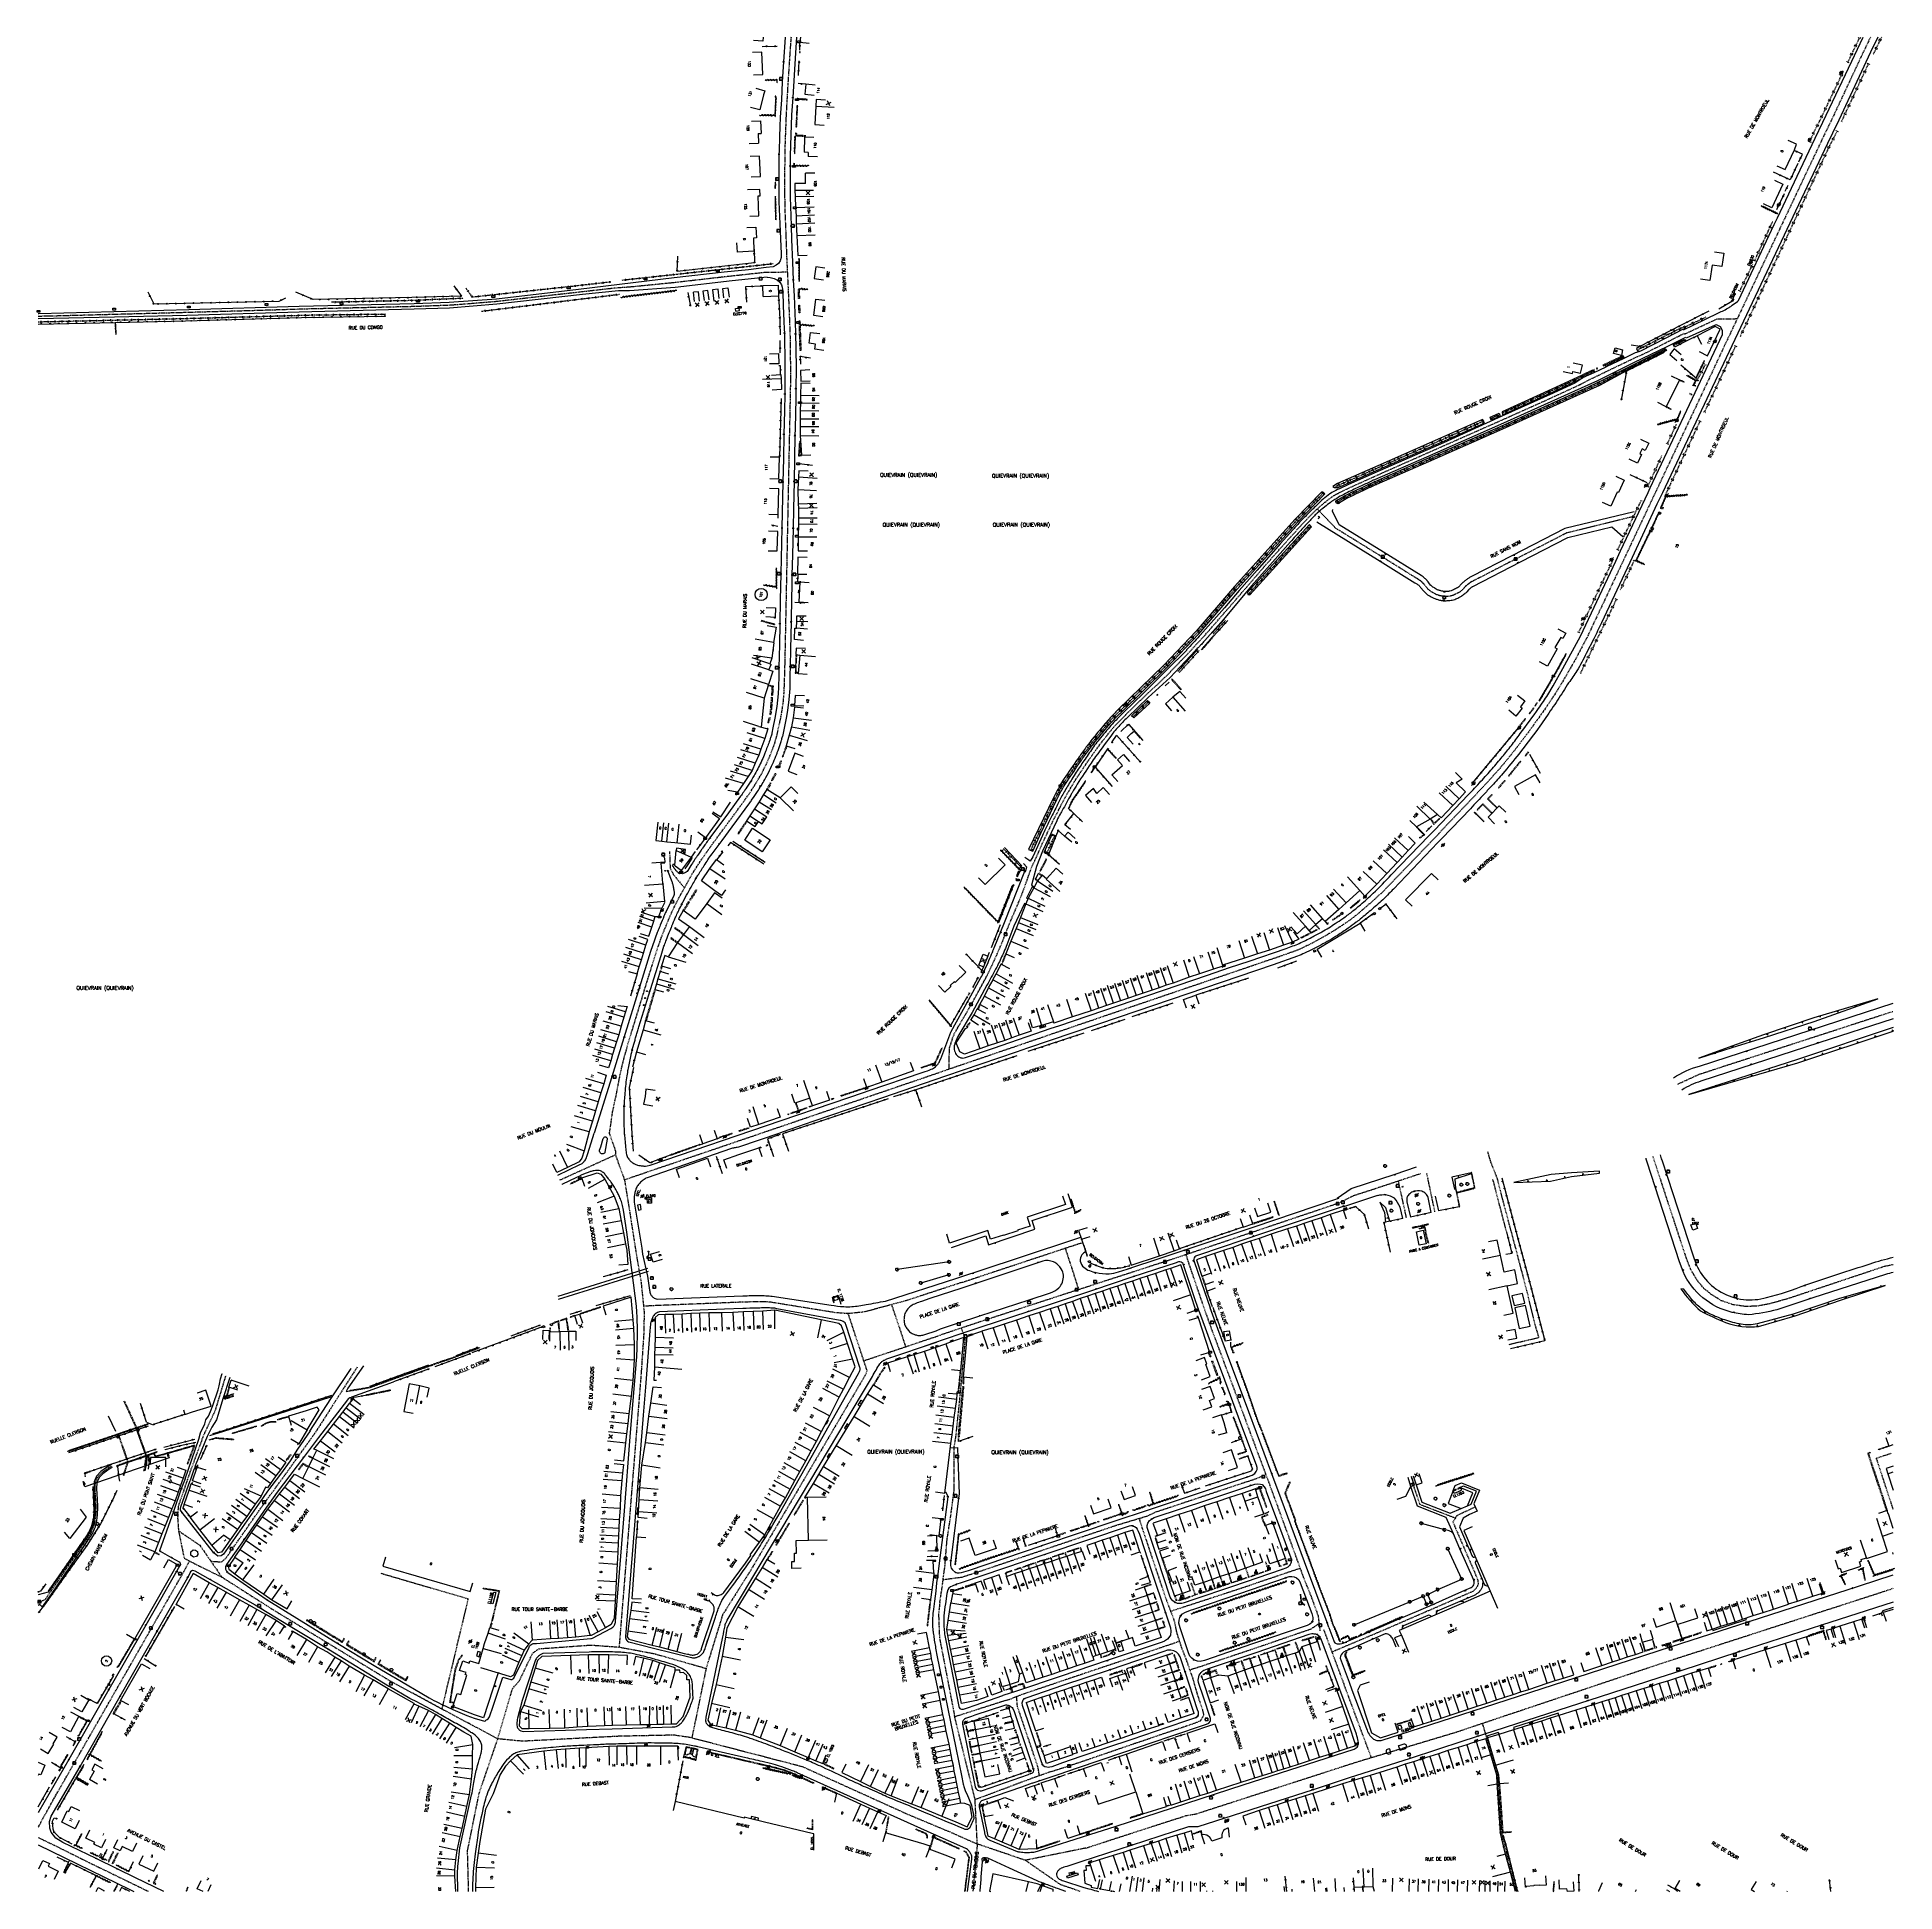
# Model space of a CAD drawing. Header units: millimetres. Extents: x 100999 to 102001, y 122000 to 123000.
import ezdxf
from ezdxf.enums import TextEntityAlignment as Align

# ---------------------------------------------------------------- set-up
doc = ezdxf.new("R2010")
doc.units = ezdxf.units.MM
doc.linetypes.add('DASHED', pattern=[0.75, 0.5, -0.25])
doc.layers.get('0').update_dxf_attribs({"linetype": 'CONTINUOUS'})
for name, color, linetype in [('W0001', 6, 'DASHED'), ('W0008', 7, 'CONTINUOUS'), ('W0100', 7, 'CONTINUOUS'), ('W0105', 7, 'CONTINUOUS'), ('W0112', 1, 'DASHED'), ('W0211', 2, 'CONTINUOUS'), ('W0220', 5, 'DASHED'), ('W0300', 7, 'CONTINUOUS'), ('W0302', 3, 'CONTINUOUS'), ('W0310', 3, 'CONTINUOUS'), ('W0322', 7, 'CONTINUOUS'), ('W0330', 7, 'CONTINUOUS'), ('W0334', 7, 'CONTINUOUS'), ('W0400', 7, 'CONTINUOUS'), ('W0420', 7, 'CONTINUOUS'), ('W0430', 7, 'CONTINUOUS'), ('W0432', 7, 'CONTINUOUS'), ('W0469', 7, 'CONTINUOUS'), ('W0471', 7, 'CONTINUOUS'), ('W0700', 7, 'CONTINUOUS'), ('W0851', 7, 'CONTINUOUS'), ('W0980', 7, 'CONTINUOUS'), ('W0984', 7, 'CONTINUOUS'), ('W0989', 7, 'CONTINUOUS'), ('W0991', 7, 'CONTINUOUS'), ('W1102', 7, 'CONTINUOUS'), ('W1471', 7, 'CONTINUOUS'), ('W1473', 7, 'CONTINUOUS')]:
    doc.layers.add(name, color=color, linetype=linetype)
doc.styles.get("Standard").update_dxf_attribs({"font": 'romans.shx', "width": 0.85})

# ---------------------------------------------------------------- blocks, each defined once
blk = doc.blocks.new('T1471')
at = {"color": 0, "linetype": 'Continuous', "flags": 128}
blk.add_lwpolyline([(-0.75, -0.5), (-0.75, 0.5), (0.75, 0.5), (0.75, -0.5), (-0.75, -0.5)], dxfattribs=at)
blk = doc.blocks.new('T400')
for p, q in [((-0.15, 0.3), (0.15, 0.3)), ((-0.15, -0.25), (-0.15, 0.3)), ((-0.15, 0.15), (0.15, 0.15)), ((-0.15, 0), (0.15, 0)), ((0.15, 0.3), (0.15, -0.25)), ((-0.15, -0.15), (0.15, -0.15)), ((-0.15, -0.25), (-0.15, -0.3)), ((-0.15, -0.3), (0.15, -0.3)), ((0.15, -0.3), (0.15, -0.25))]:
    blk.add_line(p, q)
blk = doc.blocks.new('T420')
for p, q in [((0.7, 0.7), (-0.8, 0.7)), ((-0.8, 0.7), (-0.8, -0.8)), ((0.7, 0.7), (0.7, -0.8)), ((0.7, -0.8), (-0.8, -0.8))]:
    blk.add_line(p, q)
blk.add_ellipse((0, 0), major_axis=(-0.53, 0.53), ratio=1, start_param=3.926991, end_param=10.210176)
blk = doc.blocks.new('t991o')
at = {"color": 0, "linetype": 'Continuous'}
for p, q in [((-1, 1), (1, -1)), ((-1, -1), (1, 1))]:
    blk.add_line(p, q, dxfattribs=at)
blk = doc.blocks.new('T300')
for p, q in [((-0.8, 0.5), (-0.9, 0.3)), ((-0.9, 0.3), (-0.9, 0.2)), ((-0.9, 0.2), (-0.7, 0.1)), ((-0.7, 0.6), (-0.8, 0.5)), ((-0.8, -0.1), (-0.7, 0.1)), ((-0.6, 0.7), (-0.7, 0.6)), ((-0.7, 0.1), (-0.7, 0.1)), ((-0.5, 0.7), (-0.6, 0.7)), ((-0.3, 0.6), (-0.5, 0.7)), ((-0.3, 0.6), (-0.2, 0.7)), ((-0.2, 0.6), (-0.3, 0.6)), ((-0.2, 0.7), (-0.1, 0.8)), ((-0.1, 0.8), (0.1, 0.8)), ((0.1, 0.8), (0.2, 0.7)), ((0.2, 0.7), (0.3, 0.6)), ((0.3, 0.6), (0.4, 0.5)), ((0.5, 0.5), (0.3, 0.5)), ((0.4, 0.5), (0.4, 0.5)), ((0.6, 0.4), (0.5, 0.5)), ((0.6, 0.4), (0.7, 0.3)), ((0.7, 0.3), (0.7, 0.2)), ((0.7, 0.2), (0.7, 0.1)), ((0.7, 0.1), (0.7, -0.2)), ((-0.8, -0.2), (-0.8, -0.1)), ((-0.7, -0.3), (-0.8, -0.2)), ((-0.8, -0.2), (-0.8, -0.2)), ((-0.7, -0.4), (-0.7, -0.3)), ((-0.5, -0.5), (-0.7, -0.4)), ((-0.4, -0.5), (-0.5, -0.5)), ((-0.4, -0.5), (-0.3, -0.5)), ((-0.3, -0.5), (-0.3, -0.4)), ((-0.3, -0.6), (-0.3, -0.5)), ((-0.3, -0.5), (-0.3, -0.5)), ((-0.2, -0.7), (-0.3, -0.6)), ((-0.1, -0.8), (-0.2, -0.7)), ((0.1, -0.8), (-0.1, -0.8)), ((0.2, -0.7), (0.1, -0.8)), ((0.3, -0.5), (0.2, -0.5)), ((0.3, -0.6), (0.2, -0.7)), ((0.2, -0.7), (0.2, -0.7)), ((0.5, -0.4), (0.3, -0.5)), ((0.3, -0.5), (0.3, -0.6)), ((0.3, -0.5), (0.3, -0.5)), ((0.6, -0.3), (0.5, -0.4)), ((0.7, -0.2), (0.6, -0.3)), ((0.6, -0.3), (0.6, -0.3))]:
    blk.add_line(p, q)
blk = doc.blocks.new('T469')
at = {"color": 0, "linetype": 'Continuous', "flags": 128}
for points in [[(-0.4, 0.4), (0.4, -0.4)], [(-0.4, -0.4), (0.4, 0.4)]]:
    blk.add_lwpolyline(points, dxfattribs=at)
at = {"color": 0, "linetype": 'Continuous'}
blk.add_circle((0, 0), 0.5, dxfattribs=at)
blk = doc.blocks.new('t310o')
at = {"color": 0, "linetype": 'Continuous'}
for centre, start, end in [((-0.5, 0.4), 216.8699, 323.1304), ((0.5, -0.4), 36.8699, 143.1303)]:
    blk.add_arc(centre, 0.625, start, end, dxfattribs=at)
blk = doc.blocks.new('t322o')
at = {"color": 0, "linetype": 'Continuous'}
for radius in [0.25, 0.15]:
    blk.add_circle((0, 0), radius, dxfattribs=at)
blk = doc.blocks.new('t330o')
at = {"color": 0, "linetype": 'Continuous'}
for p, q in [((0.25, -0.25), (-0.25, 0.25)), ((-0.25, -0.25), (0.25, 0.25)), ((-0.25, 0.25), (-0.25, -0.25)), ((0.25, 0.25), (-0.25, 0.25)), ((0.25, -0.25), (0.25, 0.25)), ((-0.25, -0.25), (0.25, -0.25)), ((-0.25, -0.25), (-0.25, -0.25))]:
    blk.add_line(p, q, dxfattribs=at)
blk = doc.blocks.new('T471')
for p, q in [((-0.333334, 0.333334), (-0.333334, -0.333334)), ((-0.333334, 0.333334), (0.333334, 0.333334)), ((-0.333334, 0), (0, 0)), ((0.500001, 0.500001), (1.000002, 1.000002)), ((-0.500001, -0.500001), (-1.000002, -1.000002)), ((-0.333334, -0.333334), (0.333334, -0.333334))]:
    blk.add_line(p, q)
blk.add_ellipse((0, 0), major_axis=(0.471405, 0.471405), ratio=1, start_param=5.4977871438, end_param=11.780972451)
blk = doc.blocks.new('t112o')
at = {"color": 0, "linetype": 'Continuous'}
for p, q in [((-0.5, 0.5), (0.5, 0.5)), ((-0.5, -0.5), (-0.5, 0.5)), ((0.5, 0.5), (0.5, -0.5)), ((0.5, -0.5), (-0.5, -0.5))]:
    blk.add_line(p, q, dxfattribs=at)
blk = doc.blocks.new('t211o')
at = {"color": 0, "linetype": 'Continuous'}
for p, q in [((-0.3, 0.5), (-0.3, 0)), ((0, 1), (0, 0)), ((0.3, 0.5), (0.3, 0))]:
    blk.add_line(p, q, dxfattribs=at)
blk = doc.blocks.new('t220o')
at = {"color": 0, "linetype": 'Continuous'}
for p, q in [((-0.25, 0.25), (0.25, 0.25)), ((-0.25, -0.25), (0.25, -0.25))]:
    blk.add_line(p, q, dxfattribs=at)
blk = doc.blocks.new('T851')
for p, q in [((-0.2, -0.1), (0, 0.3)), ((0, 0.3), (0.2, -0.1)), ((-0.2, -0.1), (0.2, -0.1))]:
    blk.add_line(p, q)
for major_axis in [(-0.106, 0.106), (-0.0354, 0.0354), (-0.0236, 0.0236)]:
    blk.add_ellipse((0, 0), major_axis=major_axis, ratio=1, start_param=3.926991, end_param=10.210176)
blk = doc.blocks.new('T432')
at = {"flags": 128}
for points in [[(0.8, 0.8), (-0.8, 0.8)], [(-0.8, 0.8), (-0.8, 0)], [(0.8, 0.8), (-0.8, 0)], [(-0.8, 0), (0.8, 0)], [(-0.4, 2.1), (0.4, 2.1)], [(-0.4, 2.1), (-0.4, 1.3)], [(-0.4, 1.3), (0.4, 1.3)], [(0, 1.7), (0.4, 1.7)], [(0.4, 1.3), (0.4, 1.7)], [(0.8, 0), (0.8, 0.8)]]:
    blk.add_lwpolyline(points, dxfattribs=at)
blk = doc.blocks.new('T430')
at = {"flags": 128}
for points in [[(0.8, 0.8), (-0.8, 0.8)], [(-0.8, 0.8), (-0.8, 0)], [(0.8, 0.8), (-0.8, 0)], [(-0.8, 0), (0.8, 0)], [(-0.4, 2.1), (0.4, 2.1)], [(-0.4, 2.1), (-0.4, 1.3)], [(-0.4, 1.7), (0, 1.7)], [(-0.4, 1.3), (0.4, 1.3)], [(0.8, 0), (0.8, 0.8)]]:
    blk.add_lwpolyline(points, dxfattribs=at)
blk = doc.blocks.new('T1473')
at = {"color": 0, "linetype": 'Continuous', "const_width": 0.5, "flags": 128}
blk.add_lwpolyline([(-0.25, 0, 1), (0.25, 0, 1)], format="xyb", close=True, dxfattribs=at)

msp = doc.modelspace()

# ---------------------------------------------------------------- linework, layer by layer
at = {"layer": 'W0001'}
for p, q in [((101467.7, 122293.8), (101460.1, 122316.5)), ((101487.3, 122300.5), (101507.9, 122307.4)), ((101499.7, 122298.2), (101497.6, 122304)), ((101171.9, 122282.7), (101148.8, 122246.7)), ((101595.1, 122196.2), (101593.6, 122201.1)), ((101534.8, 122060.8), (101544.6, 122064.3))]:
    msp.add_line(p, q, dxfattribs=at)
at = {"layer": 'W0001', "flags": 128}
for points in [[(101987.7, 123000), (101982.7, 122989.5), (101966.4, 122954.7), (101962.6, 122946.9), (101922.9, 122863), (101915.9, 122848.2), (101908.9, 122833.4), (101898.6, 122811.4), (101872.3, 122755.6), (101856.1, 122721.2), (101834.9, 122676.3), (101828.2, 122663.6), (101820.9, 122651), (101817.4, 122645.4), (101812.4, 122637.9), (101804.2, 122626.4), (101796.1, 122615.7), (101789.4, 122607.4), (101780.7, 122597.6), (101754.6, 122570.1), (101741.9, 122556.9), (101725.1, 122539.4), (101718.7, 122533.5), (101711.6, 122527.4), (101706.9, 122523.7), (101699.1, 122518.5), (101693.4, 122515.1), (101686.8, 122511.4), (101679.3, 122507.8), (101669.2, 122504.2), (101582.5, 122474.7), (101521.1, 122453.7), (101490.9, 122443.4), (101478.8, 122439.2), (101401.4, 122412.8), (101329.4, 122388.3), (101316, 122383.7), (101316, 122383.7)], [(101492.9, 122460.3), (101493.8, 122462.5), (101495.9, 122466.2), (101500, 122473.2), (101504.5, 122481.1), (101508.3, 122488), (101511.4, 122493.7), (101514.5, 122500.3), (101517.3, 122506.4), (101519.7, 122512.1), (101523.4, 122521.5), (101529, 122534.6), (101531.9, 122542.2), (101535.6, 122552.6), (101537.9, 122557.4), (101541, 122564.5), (101544.1, 122571.1), (101546.9, 122577.1), (101550, 122583.1), (101552.7, 122588.3), (101555.8, 122593.8), (101558.6, 122598.6), (101561.1, 122602.4), (101565.3, 122608.7), (101568.5, 122613.3), (101572.8, 122619.2), (101577.6, 122625.3), (101580.7, 122629), (101586.5, 122634.8), (101592.4, 122640.6), (101599.4, 122647.3), (101603.1, 122650.8), (101606.8, 122654.3), (101610.5, 122658), (101613.9, 122661.6), (101616.4, 122664.1), (101622, 122670), (101625.5, 122673.8), (101629.3, 122677.9), (101634.4, 122683.8), (101639.2, 122689.3), (101644.6, 122695.5), (101661.8, 122715.5), (101676.2, 122731.7), (101680.7, 122736.6), (101684.7, 122740.9), (101688, 122744.2), (101691.5, 122747.4), (101695.4, 122750.6), (101698.6, 122752.9), (101702.4, 122754.9), (101707.3, 122757.2), (101724.1, 122764.8), (101789.4, 122793.7), (101810.4, 122803.1), (101829.6, 122811.9), (101836.4, 122815.4), (101847.6, 122820.8), (101861.8, 122827.6), (101864.7, 122828.8), (101876.2, 122834.6), (101887.3, 122840.3)], [(101887.5, 122839.9), (101904.9, 122848), (101915.9, 122848.2), (101915.9, 122848.2)], [(101307.9, 122408.6), (101308.6, 122413.3), (101309.7, 122421), (101311.7, 122430.1), (101313.6, 122440.2), (101315.6, 122448.7), (101317.9, 122457.1), (101322, 122470.5), (101328, 122490.1), (101332.2, 122503.5), (101334.1, 122509.4), (101336.1, 122515), (101338.4, 122520.8), (101340.3, 122525.3), (101342.3, 122529.8), (101345.6, 122536.3), (101352.8, 122549.2), (101355.6, 122553.6), (101360.5, 122560.8), (101365.5, 122567.7), (101375.4, 122581.1), (101379.7, 122587), (101383.3, 122592), (101385.6, 122595.6), (101389.5, 122602), (101392.7, 122608.4), (101395.1, 122614.1), (101397, 122619.2), (101398.3, 122623.7)], [(101340.3, 122560.8), (101340.6, 122551.9), (101342.3, 122548.5), (101348.3, 122541.2)], [(101492.9, 122460.3), (101491, 122454.7), (101490.9, 122448.6), (101490.9, 122443.4), (101490.9, 122443.4)], [(101307.9, 122408.6), (101311.1, 122399.5), (101311.1, 122397.3), (101316, 122383.7), (101318.3, 122369.6), (101322.7, 122341.5), (101324.9, 122329), (101326.6, 122312.3), (101326.4, 122301), (101325, 122279.8), (101313.1, 122131.8), (101313.1, 122131.8)], [(101281.2, 122383.7), (101296.9, 122390.8), (101311.1, 122397.3), (101311.1, 122397.3)], [(101497.7, 122328.4), (101468.2, 122318.7), (101445.3, 122312.5), (101436.5, 122311.6), (101435.4, 122311.7), (101429.8, 122312.1), (101394.6, 122317.8), (101391.2, 122318), (101388.1, 122318), (101379.8, 122317.8), (101334.3, 122316), (101326.3, 122315.6), (101326.3, 122315.6)], [(101436.5, 122311.6), (101444.9, 122286.2), (101446.7, 122280.8), (101445.9, 122278.6), (101383.8, 122172.8), (101368.9, 122149.2), (101365, 122136.6), (101360, 122120.3), (101360, 122120.3)], [(101444.9, 122286.2), (101467.7, 122293.8), (101484.1, 122299.3), (101487.3, 122300.5)], [(101507.9, 122307.2), (101507.9, 122307.2), (101507.9, 122307.2)], [(101080.4, 122222.1), (101089.3, 122246.3), (101091.4, 122250.8), (101095.5, 122259.6), (101101.2, 122278.3), (101101.2, 122278.3)], [(101000, 122156.2), (101003.6, 122157.3), (101010.2, 122166.8), (101013.1, 122171), (101016.7, 122176.3), (101020.2, 122181.3), (101023.5, 122186.2), (101025.9, 122189.6), (101027.3, 122191.7), (101028.4, 122193.4), (101029.3, 122195.3), (101030.1, 122197.3), (101030.5, 122198.9), (101030.9, 122201.4), (101031.1, 122204.4), (101031.2, 122206.1), (101031.2, 122207.6), (101031, 122210.9), (101030.8, 122214.1), (101030.7, 122215.9), (101030.7, 122218.1), (101030.8, 122219.7), (101031, 122221.2), (101031.8, 122223), (101032.6, 122224.2), (101033.7, 122225.3), (101035.1, 122226.5), (101036.5, 122227.5), (101038.1, 122228.6), (101039.7, 122229.4)], [(101184.7, 122171.6), (101231.7, 122157.9), (101217.5, 122098.4)], [(101486, 122155.9), (101485.3, 122149.8), (101485.8, 122136.9), (101494, 122094.3), (101494, 122094.3)], [(101232, 122000), (101231.4, 122021.9), (101237.7, 122053.1), (101247.7, 122082.3), (101255.6, 122109.3), (101259.4, 122113.7), (101266.5, 122128.5), (101269.9, 122130.9), (101290.9, 122132.4), (101297.8, 122132.9), (101313.1, 122131.8), (101331.9, 122128.3), (101349.2, 122123.4), (101360, 122120.3), (101354.7, 122094.4), (101352.3, 122082.9), (101342.7, 122084.3), (101313.1, 122083.7), (101261, 122081), (101247.7, 122082.3), (101234.4, 122089.4), (101234.4, 122089.4), (101217.5, 122098.4), (101190.6, 122113)], [(101505, 122049.6), (101494, 122094.3), (101520.5, 122102.8), (101520.5, 122102.8)], [(101352.3, 122082.9), (101411.8, 122067.4), (101468.8, 122041.6), (101491.5, 122032.1), (101506.2, 122025.6), (101503.8, 122000)], [(101564.7, 122023.4), (101532.1, 122016.8), (101506.2, 122025.6), (101505.2, 122046.1), (101505, 122049.6), (101534.8, 122060.8), (101534.8, 122060.8)], [(101561.7, 122000), (101551, 122003.7), (101532.1, 122016.8), (101532.1, 122016.8)], [(101877.8, 122000.9), (101879.3, 122000)]]:
    msp.add_lwpolyline(points, dxfattribs=at)
at = {"layer": 'W0001'}
for points in [[(101405.8, 123000), (101405.5, 122996.4), (101404.1, 122975.3), (101403.1, 122957.6), (101402.5, 122941.3), (101402.3, 122925.7), (101402.3, 122915.7), (101402.5, 122905.7), (101403, 122893.2), (101403.4, 122881.7), (101404.2, 122864.9), (101404.9, 122848.3), (101405.3, 122837.4), (101405.4, 122827.1), (101405.5, 122816.1), (101405.2, 122800.4), (101404.8, 122781.7), (101404, 122742), (101403.2, 122701.7), (101402.4, 122662.6), (101402.1, 122652.4), (101401.9, 122646.9), (101401.4, 122640.9), (101400.3, 122633.8), (101398.1, 122623.8)], [(101403.8, 122873.3), (101396.3, 122873), (101391.2, 122873), (101370.9, 122870.8), (101341.2, 122867.4), (101320, 122865.3), (101310.7, 122864.6), (101285, 122861.7), (101269.9, 122860), (101256.1, 122858.4), (101246.2, 122857.3), (101233.7, 122856.3), (101222.3, 122855.4), (101213.9, 122855.1), (101203, 122854.7), (101172.3, 122854), (101146, 122853.4), (101116.5, 122852.5), (101077.6, 122851.4), (101047.6, 122850.6), (101005.7, 122849.5), (101000, 122849.4)], [(101883.8, 122435.4), (101887.5, 122437.1), (101895.4, 122440.7), (101907.3, 122444.6), (102000, 122474.7)], [(101792.9, 122295), (101809, 122298.8), (101807, 122305.5), (101802.7, 122323.1), (101797, 122344.9), (101789.4, 122373.4), (101786.6, 122384.4), (101782.8, 122394), (101781.5, 122398.8)], [(102000, 122338), (101995.1, 122337), (101943, 122319.6), (101933.3, 122316.9), (101926.3, 122315.6), (101920, 122315.5), (101913.7, 122316.4), (101907.3, 122318.6), (101902.3, 122321.7), (101898.1, 122325), (101894.1, 122329.8), (101890.6, 122335.9), (101888.4, 122341.7), (101872.2, 122391.1), (101870.5, 122396.3)], [(101507.9, 122307.4), (101545.8, 122319.8), (101612.3, 122341.4), (101624.9, 122345.6), (101687.1, 122366.6), (101701.1, 122371.3), (101709.1, 122375.3), (101720.8, 122379.1), (101745.2, 122387.2)], [(101737.6, 122363.3), (101733.2, 122383.2)], [(101752.9, 122366.6), (101748.5, 122387.4)], [(101497.7, 122328.4), (101502.2, 122329.9), (101562.9, 122350)], [(101560.9, 122324.7), (101557.1, 122336.6), (101553.7, 122346.9)], [(101628.8, 122313.8), (101620.9, 122336.9), (101618.7, 122343.6)], [(101691.1, 122140.6), (101690.1, 122148.5), (101686.2, 122159.3), (101681.9, 122169.9), (101678.7, 122178.9), (101664.1, 122218.8), (101659.6, 122230.9), (101653.5, 122247.2), (101641.3, 122280), (101636.4, 122293.1), (101632.1, 122304.6), (101628.8, 122313.8)], [(101486, 122155.9), (101487.1, 122162.9), (101488.8, 122175.9), (101489.9, 122189.6), (101491.9, 122202.5), (101493.2, 122212.4), (101493.7, 122216.2), (101493.7, 122239.3), (101494.7, 122245.4), (101496.6, 122263.5), (101498.1, 122279.6), (101499.1, 122290.8), (101499.5, 122295.1), (101499.7, 122298.2)], [(101093.1, 122178.1), (101098.9, 122177.7), (101101.6, 122180.4), (101105, 122185.3), (101120.7, 122207.8), (101135, 122227.4), (101148.8, 122246.7)], [(102000, 122206), (101994, 122224.3), (101990.9, 122233.7), (101998.8, 122236.3)], [(101080.4, 122222.1), (101075.4, 122207.6), (101075.1, 122201.3), (101075.6, 122194.5), (101087.1, 122186.7), (101099, 122169.5), (101126.8, 122151.8), (101190.6, 122113)], [(101661.8, 122224.8), (101656.5, 122222.5), (101639.7, 122217), (101621.3, 122210.8), (101602, 122204.4), (101597.9, 122202.4), (101589.3, 122199.8), (101580, 122197), (101552.1, 122187.6), (101506.2, 122172.1), (101497.9, 122169.4), (101487.7, 122168)], [(101741.3, 122218.9), (101744.7, 122208.8), (101763.9, 122201.4)], [(101774.6, 122207.3), (101768.2, 122204.3), (101764.7, 122202.7), (101762.6, 122199.2), (101766, 122191.3), (101773.1, 122174.9), (101776, 122168), (101776.2, 122165.9), (101775.4, 122163.7), (101773.3, 122161.8), (101748.3, 122150.9), (101725.2, 122140.9), (101697.4, 122129.1)], [(101075.6, 122194.5), (101078.6, 122179.8), (101084.4, 122176.7), (101099, 122169.5)], [(101544.6, 122064.3), (101552.8, 122066.8), (101561.7, 122069.8), (101573.1, 122073.7), (101591.2, 122079.9), (101615.4, 122088.1), (101621.9, 122090.3), (101626.6, 122092.1), (101628.4, 122095.3), (101627.7, 122097.9), (101624.7, 122107), (101622.8, 122113.8), (101618.8, 122125.4), (101616.6, 122130.9), (101613.9, 122139.1), (101612.6, 122145.6), (101608.3, 122156.9), (101595.1, 122196.2)], [(101000, 122034.6), (101002.1, 122038.6), (101008.4, 122050), (101020.4, 122071), (101048.3, 122119.7), (101079, 122173.4), (101081.5, 122178.3)], [(101610.5, 122151.2), (101646.7, 122163), (101680.3, 122174.4)], [(101564.7, 122023.4), (101591.1, 122032), (101618.7, 122040.9), (101624.3, 122041.9), (101711.6, 122070.1), (101763.3, 122085.6), (101873.4, 122122.5), (101989, 122159.9), (102000, 122163.5)], [(101620.8, 122119.6), (101627.9, 122121.8), (101638, 122125.2), (101661.7, 122133.2), (101686.1, 122141.6), (101690.6, 122144.6)], [(101692.9, 122141.2), (101700.7, 122120.2), (101706.4, 122104.7), (101718.5, 122072.2)], [(101520.5, 122102.8), (101523.7, 122103.7), (101531.1, 122106.6), (101566.3, 122118.5), (101607.7, 122132.4), (101615.2, 122135)], [(101539.7, 122062.5), (101538.9, 122067.2), (101527.9, 122099.6), (101527.4, 122105.1)], [(101778.4, 122090.7), (101785.2, 122067.9), (101786.8, 122062.8), (101786.9, 122058.4), (101788.8, 122031.6), (101791.5, 122020.6), (101796.9, 122000)], [(101000, 122029.1), (101008.7, 122024.9), (101027.6, 122015.5), (101054.1, 122002.6), (101059.5, 122000)]]:
    msp.add_lwpolyline(points, dxfattribs=at)
msp.add_lwpolyline([(101859.9, 122741.4), (101823.9, 122732.6), (101795.4, 122718, -0.000116), (101795.4, 122718), (101773.9, 122706.9, 0.013357), (101772.3, 122706.1, 0.029714), (101771.9, 122705.8, 0.003878), (101770.7, 122704.9, 0.005368), (101769.8, 122704.2, 0.028635), (101769.5, 122703.9, 0.016907), (101768.8, 122703.2), (101768.5, 122702.7, -0.043778), (101767.2, 122701.5, -0.049037), (101765.8, 122700.6, -0.025869), (101763.3, 122699.4, -0.045357), (101761.5, 122698.8, -0.039793), (101759.4, 122698.5, -0.041047), (101757.4, 122698.6, -0.038183), (101755, 122699.1, -0.048047), (101753.1, 122699.8, -0.025214), (101751.6, 122700.6, -0.019918), (101750, 122701.7, -0.026407), (101749.2, 122702.3, -0.040185), (101748.6, 122703), (101747.7, 122704.2, 0.00948), (101746.9, 122705.2, 0.024468), (101746.7, 122705.3, 0.003383), (101746.1, 122705.9, 0.003117), (101745.4, 122706.6, 0.030769), (101745.1, 122706.8, 0.016499), (101744.1, 122707.5), (101723.8, 122720.1), (101699.2, 122735.3), (101689.5, 122745.6)], format="xyb", dxfattribs=at)
at = {"layer": 'W0008'}
for p, q in [((101508.2, 122304.3), (101508.2, 122304.3)), ((101488.3, 122297.7), (101477.9, 122294.1)), ((101191.3, 122274.7), (101168.8, 122266.5)), ((101048, 122248.3), (101050.1, 122248.5)), ((101062.4, 122236.2), (101043.1, 122229.6)), ((101055.4, 122233.3), (101053.4, 122233.1)), ((101069.5, 122236.7), (101069.7, 122234.6)), ((101024.1, 122221.1), (101024.3, 122219.1)), ((101673.8, 122175.1), (101674.5, 122175.8)), ((101626.3, 122117.3), (101626.9, 122118)), ((101541.3, 122068.4), (101541.3, 122068.4)), ((101534.7, 122063.4), (101533.8, 122063.1)), ((101534.7, 122063.4), (101536, 122063.9)), ((101536, 122063.9), (101536.2, 122064.1)), ((101536.2, 122064.1), (101536.5, 122064.6)), ((101536.6, 122065.2), (101536.4, 122066.2)), ((101536.5, 122064.6), (101536.6, 122065.2)), ((101067.7, 122000), (101052.4, 122007.3))]:
    msp.add_line(p, q, dxfattribs=at)
for points in [[(101402.7, 123000), (101401.8, 122986.7), (101401.1, 122975.9), (101400.6, 122966.2), (101400, 122956.9), (101399.8, 122951.8), (101399.6, 122946.3), (101399.4, 122938.6), (101399.3, 122936.8), (101399.3, 122930.8), (101399.2, 122921.6), (101399.3, 122911.2), (101399.7, 122899.4), (101400.4, 122883.2), (101400.4, 122881.2), (101400, 122879.4), (101399.1, 122878), (101397.8, 122877), (101396.2, 122876.2), (101392.4, 122875.7), (101382.9, 122874.6), (101369.8, 122873.2), (101369.8, 122873.2), (101342.8, 122870.2), (101291.3, 122863.9), (101247, 122858.7), (101221.5, 122856.9), (101202.7, 122856.2), (101140.6, 122854.8), (101081.2, 122853), (101000.2, 122850.8), (101000, 122850.8)], [(101408.8, 123000), (101408.2, 122991.5), (101406.7, 122967.4), (101406.1, 122958.1), (101405.7, 122947.2), (101405.4, 122936), (101405.3, 122930.5), (101405.3, 122925.8), (101405.3, 122916.7), (101405.3, 122913.7), (101405.6, 122903.6), (101405.8, 122898.2), (101406.1, 122890.8), (101406.6, 122878.7), (101407, 122869), (101407.4, 122860.5), (101408, 122846.5), (101408.2, 122840), (101408.4, 122832.3), (101408.5, 122821.3), (101408.4, 122810.5), (101408.3, 122805.1), (101408, 122788.9), (101407.9, 122785.2), (101407.4, 122760.4), (101407.1, 122745.6), (101406.9, 122735.2), (101406.5, 122720.7), (101406.3, 122710), (101406.2, 122703.3), (101406.1, 122698.2), (101405.8, 122684.7), (101405.5, 122669.9), (101405.3, 122660.6), (101405.2, 122655.9), (101405.1, 122648.8), (101404.6, 122642.8), (101403.9, 122636.8), (101403.2, 122632.7), (101402.1, 122627.3), (101401.2, 122622.8)], [(101392.9, 122870.6), (101374.1, 122868.6), (101343.4, 122865), (101318.7, 122863.1), (101312.7, 122863.2), (101293.4, 122861.2), (101247.2, 122856), (101221.7, 122853.8), (101202.6, 122853.3), (101140.6, 122851.7), (101080, 122849.9), (101041.1, 122849), (101000, 122848)], [(101392.9, 122870.5), (101394.5, 122870.4), (101396.7, 122869.8), (101398.5, 122869), (101399.8, 122867.9), (101400.7, 122866.5), (101401.1, 122865.1), (101401.3, 122862.8), (101401.6, 122855.1), (101401.9, 122846.8), (101402, 122842.6), (101402.2, 122840.5), (101402.3, 122835.5), (101402.4, 122828.3), (101402.5, 122817.5), (101402.4, 122807.5), (101402.2, 122798.4), (101401.9, 122785.8), (101401.7, 122772.8), (101401.4, 122760), (101400.9, 122735.3), (101400.3, 122710.5), (101400, 122696.5), (101399.8, 122683.7), (101399.6, 122672.3), (101399.3, 122660), (101399.2, 122655.5), (101399.1, 122649.4), (101398.9, 122645.8), (101398.1, 122639), (101397.1, 122632.8), (101396, 122627.5), (101395.5, 122624.6)], [(101486.4, 122303.4), (101496, 122306.6), (101507.6, 122310.4)], [(101598, 122205.7), (101629.3, 122216.1), (101651.8, 122223.6), (101654.3, 122224.5), (101655.8, 122225.4), (101656.5, 122226.4), (101657, 122227.6), (101657, 122228.7), (101656.7, 122229.9), (101648.3, 122252.4), (101638.3, 122279.1), (101632.6, 122294.4), (101627.2, 122309.1), (101625.9, 122312.9)], [(101695.8, 122142.3), (101694.8, 122145), (101682.6, 122177.8), (101670, 122211.7), (101665, 122225.3), (101652.5, 122258.6), (101640.5, 122290.8), (101635.8, 122303.5), (101631.8, 122314.7)], [(101508.2, 122304.3), (101497.9, 122300.9), (101488.3, 122297.7)], [(101146.5, 122248.5), (101139.8, 122238.5), (101135.7, 122232.3), (101130.5, 122225.1), (101123.6, 122215.8), (101121.2, 122212.4), (101099.8, 122181.9), (101098.5, 122181), (101096.7, 122180.9), (101094.8, 122182.5), (101094.5, 122182.8), (101077.5, 122204.3), (101076.7, 122205.6), (101076.7, 122206.6), (101076.9, 122207.4), (101081.8, 122221.6)], [(101151.1, 122244.9), (101147.2, 122239.8), (101142.9, 122234), (101128.8, 122215.4), (101124.4, 122209.2), (101123, 122207.2), (101111, 122189.9), (101101.5, 122176.3), (101101.5, 122176.3), (101101, 122175.2), (101100.9, 122173.8), (101101.4, 122172.7), (101101.8, 122172.3), (101102.2, 122172), (101122.9, 122157.6), (101123.4, 122157.2), (101161.5, 122133.8), (101181.1, 122121.9), (101191.1, 122115.9), (101191.9, 122115.5)], [(101491.7, 122239.2), (101495.6, 122239.4), (101495.8, 122233.7), (101496.4, 122214.4), (101496.1, 122212.1), (101491.9, 122178.4), (101491.8, 122177.3), (101491.8, 122175.8), (101492.2, 122174.3), (101492.8, 122173.4), (101494.4, 122172.1), (101495.9, 122171.8)], [(101079.1, 122222.6), (101077.1, 122217.1), (101072.9, 122205), (101065.4, 122183.7), (101065.7, 122183.5), (101072, 122180), (101076, 122177.7), (101076.5, 122177), (101076.6, 122176.2), (101076.3, 122175.5), (101076.1, 122175.5), (101057.9, 122143.7), (101038, 122108.9), (101016.4, 122071.1), (101000.3, 122043.1), (101000, 122042.6)], [(101600.1, 122200.8), (101601.6, 122201.6), (101630.4, 122211.2), (101653.6, 122219), (101655.8, 122219.6), (101657.5, 122219.8), (101658.8, 122219.7), (101659.7, 122219.4), (101660.9, 122218.2), (101661.5, 122217.1), (101662, 122215.7), (101669.1, 122196.4), (101675.2, 122180), (101675.6, 122178.6), (101675.4, 122177.6), (101675.3, 122177.1), (101674.9, 122176.3), (101674.5, 122175.8)], [(101488.8, 122215.6), (101489.1, 122215.5), (101490.3, 122213.2), (101490.3, 122212.9), (101486.6, 122184.1), (101484.8, 122169.9), (101484.3, 122166.5), (101483.8, 122162), (101483.1, 122156.5)], [(101493.9, 122172.4), (101495.3, 122171.8), (101496.4, 122171.8), (101497.6, 122172), (101501.4, 122173.1), (101541.1, 122186.6), (101542, 122186.9), (101580.5, 122199.9), (101598, 122205.7)], [(101612.7, 122156), (101611.7, 122156.7), (101610.7, 122157.8), (101610.1, 122158.8), (101603.1, 122180.1), (101598.1, 122195.2), (101597.8, 122196.3), (101597.8, 122197.3), (101598.2, 122198.6), (101599.1, 122200), (101600.1, 122200.8)], [(101589.9, 122197.2), (101589, 122197.2), (101588.1, 122197), (101542.7, 122181.7), (101498, 122166.6), (101494.7, 122165.5)], [(101589.9, 122197.2), (101591, 122196.9), (101591.8, 122196.2), (101592.4, 122195.4), (101592.9, 122194.3), (101593.6, 122192.7), (101594, 122191.6), (101600.2, 122172.8), (101607.7, 122150.3)], [(101084.8, 122184.1), (101085.8, 122183.3), (101086, 122181.7), (101085.2, 122180.6), (101083.6, 122180.3), (101082.3, 122181.3), (101082.2, 122183.2), (101083.5, 122184.3), (101085, 122184.1)], [(101052.4, 122007.3), (101042.5, 122012.2), (101031.2, 122017.8), (101013.3, 122026.4), (101009.5, 122028.7), (101006.9, 122032), (101006.3, 122034.2), (101006.1, 122037.8), (101007, 122040.6), (101022.5, 122067.4), (101044.2, 122105.4), (101064, 122140.4), (101080.6, 122169.4), (101082.3, 122172.3), (101082.1, 122172.4), (101082.3, 122172.7), (101083.2, 122173.2), (101084.3, 122173), (101092.7, 122168.3), (101117, 122154.5), (101120.2, 122152.6), (101134.9, 122143.6), (101156.4, 122130.6), (101189.4, 122110.5)], [(101612.7, 122156), (101613.9, 122155.5), (101615.1, 122155.4), (101616.5, 122155.5), (101617.9, 122155.9), (101622.6, 122157.5), (101643.9, 122164.7), (101670.8, 122173.8), (101672.7, 122174.5), (101673.8, 122175.1)], [(101623.2, 122124.8), (101622.9, 122124.9), (101621.8, 122125.8), (101620.8, 122126.9), (101620.1, 122128.7), (101615.6, 122142.2), (101614.9, 122144.7), (101615, 122146.3), (101615.4, 122147.7), (101615.9, 122148.7), (101616.9, 122149.7), (101618.1, 122150.5), (101621.2, 122151.7), (101623, 122152.3), (101647.8, 122160.7), (101672.4, 122169.1), (101674.4, 122169.8), (101675.8, 122169.9), (101677, 122169.7), (101678.3, 122169.1), (101679.5, 122168), (101680.3, 122166.5), (101686.5, 122149.9), (101687.1, 122147.7), (101687.1, 122146.8), (101686.9, 122146), (101686.8, 122145.6), (101686.3, 122144.8), (101685.5, 122144.1), (101684.1, 122143.5), (101654.5, 122133.5), (101628.6, 122124.6), (101626.4, 122124.1), (101624.9, 122124.2), (101623.8, 122124.5), (101622.9, 122124.9)], [(101494.7, 122165.5), (101492.6, 122164.7), (101491.7, 122164.2), (101490.8, 122163.6), (101490.3, 122162.7), (101489.7, 122160.7), (101489, 122155.2)], [(101607.6, 122150.3), (101610.3, 122142.1), (101610.6, 122140.4), (101610.3, 122138.3), (101609.5, 122136.9), (101608.7, 122136), (101607.2, 122135), (101605.8, 122134.5), (101576.2, 122124.5), (101551.4, 122116.2), (101527.4, 122108.1), (101519.9, 122105.6)], [(101686.8, 122139), (101686.5, 122139), (101685, 122138.5), (101656.9, 122128.9), (101630.2, 122119.9), (101628.3, 122119.2), (101627.2, 122118.4), (101626.9, 122118)], [(101623.8, 122093.6), (101624.8, 122094.2), (101625.4, 122095.2), (101625.4, 122096.7), (101625, 122098), (101618.3, 122118.4), (101615.5, 122126.5), (101614.7, 122127.9), (101613.6, 122129), (101612.1, 122129.8), (101610.5, 122130.2), (101608.8, 122130.1), (101606.7, 122129.4), (101577.8, 122119.6), (101552.2, 122111), (101532.9, 122104.5), (101531.5, 122103.9), (101530.8, 122103.1), (101530.3, 122101.5), (101530.4, 122100.4), (101533.2, 122092.2), (101540.5, 122070.6), (101541.1, 122068.7), (101541.3, 122068.4)], [(101629.8, 122090.3), (101631.1, 122090.8), (101631.8, 122091.7), (101632, 122092.2), (101631.9, 122093.3), (101631.7, 122093.8), (101628.3, 122104.2), (101625.5, 122112.7), (101625.3, 122114), (101625.6, 122115.7), (101625.9, 122116.6), (101626.3, 122117.3)], [(101524, 122099.9), (101524, 122099.9), (101525, 122099.3), (101525.4, 122098.7), (101526.1, 122097.1), (101530.2, 122084.7), (101535.8, 122068), (101536.4, 122066.2)], [(101535.8, 122058.4), (101539.6, 122059.7), (101550.4, 122063.3), (101560.3, 122066.7), (101572.4, 122070.8), (101585.7, 122075.3), (101601, 122080.5), (101610.5, 122083.7), (101629.7, 122090.2)], [(101625.3, 122094.9), (101624.9, 122094.3), (101623.9, 122093.7), (101620, 122092.3), (101608.4, 122088.4), (101589.5, 122082), (101575.9, 122077.4), (101562, 122072.7), (101552.2, 122069.3), (101546.3, 122067.3), (101545.3, 122067), (101544.5, 122066.9), (101543.7, 122067), (101542.6, 122067.3), (101541.8, 122067.8), (101541.3, 122068.4)], [(101000, 122025.1), (101049.4, 122001), (101051.5, 122000)]]:
    msp.add_lwpolyline(points, dxfattribs=at)
at = {"layer": 'W0008', "flags": 128}
for points in [[(101991.6, 123000), (101987.8, 122991.9), (101970.6, 122955.3), (101967.3, 122948.3), (101964.5, 122942.6), (101909.9, 122827.1), (101875.6, 122754.3), (101872.6, 122748.1), (101859.2, 122719.4), (101858, 122716.7), (101842.7, 122684.2, -0.0068), (101838.5, 122675.5), (101834.5, 122667.7, -0.0245), (101829.4, 122658.2, -0.0057), (101825, 122651.8, 0.007), (101822, 122647.1, -0.0094), (101815.9, 122637.8, -0.0061), (101809.5, 122628.5, -0.0121), (101798.1, 122613.4, -0.0097), (101789.5, 122602.9, -0.0088), (101783.7, 122596.4, -0.0028), (101779.6, 122592, -0.0022), (101772, 122583.9), (101756.6, 122567.8), (101754.5, 122565.6), (101730.5, 122540.6, -0.0022), (101728.1, 122538.1, -0.0067), (101724.8, 122534.8, -0.0118), (101721.4, 122531.8, -0.0101), (101715.1, 122526.4, -0.0017), (101711.8, 122523.7, -0.0025), (101710.5, 122522.7, -0.0128), (101706.2, 122519.5, -0.0135), (101700.4, 122515.6, -0.0165), (101691.4, 122510.4, -0.0068), (101687.1, 122508.1, -0.0074), (101682.6, 122506, -0.0254), (101678.8, 122504.4), (101665.7, 122499.8), (101582.6, 122471.5), (101533.2, 122454.7), (101527.2, 122452.7), (101489.1, 122439.6), (101460.4, 122429.8), (101455.7, 122428.2), (101417.5, 122415.2), (101401, 122409.5), (101399.7, 122409), (101377.4, 122401.4, -0.0117), (101376.2, 122401.2, 0.0117), (101375.1, 122401, 0.0163), (101374.3, 122400.8), (101368.4, 122398.8), (101328.8, 122385.1, 0.0412), (101327.6, 122384.6, 0.0514), (101325.6, 122383.3, 0.0376), (101323.9, 122381.6, 0.0553), (101322.6, 122379.8, 0.049), (101321.9, 122378, 0.0303), (101321.4, 122375.8, 0.0329), (101321.2, 122373.9, 0.0515), (101321.3, 122371.7), (101325.3, 122346.9), (101325.8, 122343.6), (101328.5, 122331.9), (101329.5, 122324.3, 0.0707), (101330.1, 122322.1, 0.0709), (101330.9, 122320.9, 0.112), (101332.5, 122319.8, 0.1145), (101333.8, 122319.4), (101379.8, 122321.2, -0.014), (101388.9, 122321.4, -0.0063), (101392.2, 122321.3, -0.0272), (101395.7, 122321), (101427.4, 122316.2, 0.0246), (101434.2, 122315.4, 0.0302), (101438.5, 122315.4, 0.0265), (101446.3, 122316.5, 0.007022), (101456.7, 122318.4)], [(101886.9, 122842.2), (101892.1, 122844.6), (101905.8, 122851.3, 0.0325), (101911.5, 122854.2, 0.0055), (101913.2, 122855.4), (101916.1, 122857.4), (101916.5, 122857.9), (101935.8, 122898.9), (101937.6, 122902.5), (101948.2, 122925.1), (101957.9, 122945.6), (101962.1, 122954.1), (101977.7, 122987), (101983.7, 123000)], [(101494, 122456.6, 0.051077), (101493.7, 122455.4, 0.0736), (101493.8, 122454, 0.0512), (101494.2, 122452.6, 0.0614), (101494.8, 122451.4, 0.0428), (101495.3, 122450.9, 0.052), (101496.3, 122450.1, 0.0976), (101497.8, 122449.5, 0.0847), (101499.1, 122449.5, 0.04), (101500.4, 122449.9), (101514.9, 122454.8), (101546.1, 122465.5), (101550.2, 122466.9), (101582.4, 122477.8), (101630.3, 122494.1), (101642.1, 122498.2), (101652.7, 122501.7), (101672.8, 122508.6, 0.0217), (101679.8, 122511.3, 0.0181), (101686.5, 122514.6, 0.0071), (101692, 122517.6, 0.0151), (101699.2, 122522, 0.0087), (101703.2, 122524.7, 0.0131), (101708.1, 122528.3, 0.0113), (101712.7, 122532.1, 0.0036), (101716.3, 122535.3, 0.006), (101719.6, 122538.3, 0.0141), (101729.4, 122548.2), (101749.6, 122569.2), (101752.6, 122572.3), (101770.9, 122591.4, 0.0058), (101777.7, 122598.7, 0.006), (101783.8, 122605.5, 0.0068), (101789.2, 122611.9, 0.0071), (101794.1, 122618, 0.0044), (101798.9, 122624.4, 0.0073), (101808.8, 122638, 0.0136), (101813.8, 122645.4), (101816.7, 122650.1), (101821.8, 122659.5), (101831.3, 122677), (101850.4, 122717.4), (101853, 122723), (101867.8, 122754.5), (101869, 122757), (101887.2, 122795.7), (101908, 122839.7), (101907.9, 122841.8), (101906.9, 122843.7), (101905.1, 122844.7, 0.2162), (101904, 122844.7), (101888.4, 122837.6)], [(101886.8, 122842.6), (101877.3, 122837.7), (101863.8, 122830.6), (101862.8, 122830.3), (101860.8, 122829.7), (101854.7, 122826.7), (101845.3, 122822.2), (101845, 122822), (101838.6, 122819), (101832.9, 122816.4), (101832.7, 122816.2), (101828.3, 122813.4), (101816.6, 122808), (101789, 122795.6), (101757.5, 122781.3), (101723.3, 122766.3), (101706.3, 122758.8), (101701.5, 122756.5, 0.002163), (101697.3, 122754.4, 0.044422), (101697.1, 122754.3, 0.004768), (101693.6, 122751.6, 0.019989), (101692.8, 122751, 0.004402), (101689.7, 122748.1, 0.005357), (101687.2, 122745.7, 0.002326), (101686.6, 122745.1, 0.000301), (101681.9, 122740.4, 0.010505), (101680.4, 122738.9, 0.003841), (101676.5, 122734.5), (101669.5, 122726.7), (101657.1, 122712.6), (101647.4, 122701.6), (101639.5, 122692.3), (101626.3, 122677.5, -0.00259), (101625.9, 122677, -0.000342), (101622.6, 122673.4, -0.000344), (101619, 122669.5, -0.00949), (101618.9, 122669.3), (101608.6, 122659), (101595.6, 122646.1), (101585.2, 122636, 0.008724), (101580.4, 122631.1, 0.013934), (101577.5, 122627.9, 0.001255), (101571.1, 122620.3, 0.016362), (101570.6, 122619.8, 0.007396), (101568.3, 122616.5, 0.003645), (101563.7, 122609.8, 0.002417), (101559.5, 122603.6, 0.004194), (101557.2, 122599.9, 0.011829), (101553.5, 122593.8, 0.012612), (101550.3, 122587.9, 0.002029), (101550, 122587.2, 0.000179), (101546.1, 122579.4, 0.003559), (101543.1, 122573.4, 0.005405), (101541.3, 122569.4), (101536.1, 122557.9), (101534.7, 122555.7), (101534, 122556.1), (101531.8, 122557.6)], [(101887.9, 122838.1), (101878.2, 122833.1), (101859.9, 122824.3), (101840.5, 122814.7), (101835.3, 122812.3), (101788.2, 122791.1), (101748.4, 122773.5), (101720.3, 122761.3, 0.00614), (101719.7, 122761, 0.000606), (101714.1, 122758.4, 0.000046), (101707.7, 122755.4, 0.000291), (101706.7, 122754.9, 0.015694), (101702.8, 122752.9, 0.015384), (101699, 122750.7, 0.017171), (101696.6, 122749.1, 0.012643), (101693.5, 122746.7, 0.010381), (101689.5, 122743.3, 0.018955), (101687.4, 122741.3, 0.003469), (101687.1, 122741, 0.000246), (101683, 122736.6, 0.005062), (101680.6, 122734, 0.002185), (101675, 122727.8), (101665.3, 122716.8), (101654, 122704.1), (101638.9, 122686), (101628.9, 122674.6, -0.005085), (101628.2, 122673.9, -0.001984), (101626.6, 122672.1, -0.00469), (101625.2, 122670.7, 0.004347), (101623.7, 122669.1), (101610.1, 122654.6), (101598.4, 122643.9), (101587.1, 122633.1, 0.013793), (101581.8, 122627.6, 0.026578), (101579.3, 122624.6, 0.002741), (101570, 122612, 0.009815), (101567.5, 122608.4, 0.005111), (101560.1, 122597.2, 0.013826), (101557.5, 122592.9, 0.002702), (101556.6, 122591.3, 0.000506), (101552, 122582.9, 0.004209), (101551.1, 122581.4, 0.001673), (101549, 122577.4), (101541.3, 122561), (101538.2, 122552.8), (101535.4, 122542.6), (101536.9, 122541.8)], [(101860.3, 122744), (101823, 122735), (101794.3, 122720.2), (101772.7, 122709.2, 0.013357), (101771.1, 122708.3, 0.029714), (101770.4, 122707.8, 0.003878), (101769.1, 122706.8, 0.005368), (101768.3, 122706.1, 0.028635), (101767.7, 122705.7, 0.016907), (101766.9, 122704.8), (101766.6, 122704.4, -0.043778), (101765.6, 122703.4, -0.049037), (101764.6, 122702.8, -0.025869), (101762.3, 122701.7, -0.045357), (101761, 122701.3, -0.039793), (101759.3, 122701, -0.041047), (101757.6, 122701.1, -0.038183), (101755.7, 122701.5, -0.048047), (101754.2, 122702, -0.025214), (101753, 122702.7, -0.019918), (101751.5, 122703.7, -0.026407), (101750.9, 122704.2, -0.040185), (101750.6, 122704.5), (101749.6, 122705.8, 0.00948), (101748.8, 122706.8, 0.024468), (101748.5, 122707.1, 0.003383), (101747.8, 122707.8, 0.003117), (101747.1, 122708.4, 0.030769), (101746.6, 122708.9, 0.016499), (101745.5, 122709.6), (101725.1, 122722.2), (101701.2, 122737), (101697.6, 122744.4), (101697.9, 122745.2)], [(101689.2, 122738.6), (101723.4, 122717.4), (101742.1, 122705.8, -0.014477), (101743.6, 122704.9, -0.032561), (101744.2, 122704.4, -0.019873), (101744.6, 122704, -0.012549), (101745.2, 122703.2), (101746.9, 122701.3, 0.038323), (101748.3, 122699.8, 0.04914), (101749.6, 122698.9, 0.014462), (101752.3, 122697.5, 0.034153), (101753.5, 122697, 0.028771), (101755.4, 122696.4, 0.029239), (101757.3, 122696.1, 0.029837), (101759, 122696.1, 0.026255), (101760.9, 122696.2, 0.044118), (101763.6, 122696.8, 0.049626), (101765.8, 122697.8, 0.019767), (101767.2, 122698.6, 0.014848), (101769, 122699.9, 0.022371), (101769.5, 122700.3, 0.018408), (101770.2, 122700.9), (101771.3, 122702.1, -0.010117), (101771.9, 122702.7, -0.019443), (101772.3, 122703, -0.017596), (101772.9, 122703.6, -0.035403), (101773.3, 122703.8), (101799.1, 122717.1), (101824.6, 122730.2), (101848.2, 122735.9), (101854.2, 122730.7)], [(101316.1, 122408.3, -0.005602), (101315.9, 122412.5, -0.011404), (101315.8, 122414.6, -0.000478), (101315.9, 122421.2, -0.006383), (101315.9, 122421.6, -0.002964), (101315.9, 122423.4, -0.002286), (101316, 122425.7, -0.007283), (101316.3, 122429.4, -0.005474), (101316.7, 122434.3, -0.008519), (101317.3, 122438.8, -0.009684), (101317.9, 122442.7, -0.005585), (101318.2, 122444, -0.001023), (101319.6, 122451.1, -0.006854), (101319.8, 122452, -0.002287), (101320.4, 122454.6, -0.008668), (101321.7, 122459.1, -0.000084), (101322.3, 122461.5, -0.003621), (101323, 122463.7, -0.003223), (101323.8, 122466.3), (101324.7, 122469.1), (101330, 122486.4), (101335.7, 122504.7, -0.006767), (101337.3, 122509.7, -0.01212), (101338.3, 122512.4, -0.000457), (101341.3, 122520.1, -0.004806), (101341.6, 122520.8, -0.003592), (101343.4, 122525, -0.00546), (101344.6, 122527.7, -0.005927), (101345.9, 122530.3, -0.00462), (101347.5, 122533.6, -0.005685), (101350.1, 122538.4, -0.006245), (101352.5, 122542.7, -0.002697), (101354.2, 122545.6, -0.003779), (101355.4, 122547.7, -0.004264), (101355.6, 122548, -0.000242), (101359, 122553.3, -0.008481), (101361, 122556.4, -0.008422), (101363.2, 122559.5), (101368.6, 122566.8), (101374, 122574.1), (101383.5, 122587.1, 0.010982), (101384.9, 122589, 0.005059), (101387.7, 122593.2, 0.000189), (101389.6, 122596.2, 0.001715), (101389.8, 122596.5, 0.016079), (101391.6, 122599.6, 0.010311), (101394.2, 122604.5, 0.01064), (101396.3, 122609.1, 0.01166), (101398.1, 122613.4, 0.005691), (101398.4, 122614.2, 0.001002), (101399.9, 122618.5, 0.017288), (101400.6, 122620.8, 0.005204), (101401.2, 122622.8, 0.005204)], [(101384, 122598.6, 0.003136), (101381.4, 122594.6, -0.008962), (101380.3, 122593, -0.006021), (101378.6, 122590.6), (101372, 122581.6), (101361.5, 122567.4, 0.002564), (101358.1, 122562.7, 0.007657), (101357, 122561.1, 0.000086), (101355.5, 122558.9, 0.000131), (101354.5, 122557.5, 0.004855), (101353.5, 122555.9, 0.002834), (101351.8, 122553.2), (101350.2, 122550.6, -0.109053), (101349.2, 122549.7, -0.063292), (101347.7, 122548.9, -0.067798), (101346.9, 122548.9, -0.068469), (101346.1, 122549, -0.02839), (101345.6, 122549.2, -0.03744), (101345.1, 122549.4, -0.029975), (101344.4, 122549.9, -0.03643), (101343.9, 122550.4, -0.019085), (101343.6, 122550.9, -0.008153), (101342.7, 122552, -0.044558), (101342.4, 122552.5, 0.058375), (101342.2, 122552.8), (101341.9, 122553.1), (101342.3, 122553.6), (101342.6, 122554.2)], [(101339.2, 122550.5), (101341.5, 122544.6, -0.013816), (101342, 122543.1, -0.027847), (101342.2, 122542.4, -0.002583), (101342.6, 122540.2, -0.011128), (101342.7, 122539.6, -0.008543), (101342.8, 122538.8, -0.01624), (101342.8, 122538.3, -0.033112), (101342.8, 122538.1, -0.014889), (101342.8, 122537.6, -0.055186), (101342.7, 122537.4, -0.019124), (101342.6, 122537.1), (101338.4, 122528.5, 0.010517), (101337.3, 122526, 0.005484), (101335.3, 122521.1, 0.008584), (101334.2, 122518.4, -0.019709), (101333.7, 122517.2, 0.016502), (101332.2, 122513), (101330.1, 122506.9), (101324.1, 122487.7), (101315.6, 122460.3), (101309.1, 122439.3), (101299.7, 122408.9)], [(101492.2, 122463.7), (101501.6, 122481), (101508.2, 122492.9, 0.016889), (101509.7, 122495.9, 0.009756), (101512, 122501, 0.000086), (101513.9, 122505.5, 0.000307), (101514.5, 122506.8, 0.002859), (101514.6, 122507.2, 0.000589), (101515.3, 122508.9), (101520.9, 122522.6), (101531.8, 122550.2), (101532.1, 122550.1), (101532.9, 122552.4), (101531.1, 122554.4)], [(101532.4, 122532.6), (101531.7, 122532.8), (101525.9, 122520.5), (101522.1, 122510.5, -0.01416), (101520.5, 122506.6, -0.007815), (101517.3, 122499.7, -0.008222), (101516.1, 122497.4, -0.002176), (101511.4, 122488.7), (101503.5, 122474), (101495.8, 122461), (101494.1, 122457.3), (101494.1, 122456.5)], [(101881.6, 122438.7, -0.090576), (101895.5, 122445.1), (102000, 122479)], [(102000, 122470.6), (101959.8, 122457.6), (101896.3, 122436.9, 0.079854), (101886.1, 122432.2, 0.079185)], [(101316, 122408.4, 0.008531), (101316.3, 122404.5, 0.0054), (101316.7, 122400.3, 0.0201), (101317.1, 122397.5, 0.0452), (101317.4, 122396.4, 0.0851), (101318.7, 122394.5, 0.0466), (101319.7, 122393.4, 0.049), (101321.4, 122392.4, 0.0431), (101323, 122391.7, 0.0391), (101324.5, 122391.5, 0.0205), (101326.5, 122391.2, 0.0525), (101328.2, 122391.3), (101329.9, 122391.6), (101400.5, 122415.7), (101427.9, 122425.1), (101445.4, 122431.1), (101447.4, 122431.7), (101477.1, 122441.9, 0.0257), (101481.4, 122443.4, 0.0623), (101483.6, 122444.8, 0.0449), (101484.6, 122445.7, 0.0501), (101485.6, 122447.1, 0.0293), (101486.5, 122449.1), (101487.6, 122451.9), (101492, 122463.4), (101492.2, 122463.7)], [(101280.1, 122386.2), (101292, 122392, 0.0508), (101293.5, 122392.9, 0.072), (101294.6, 122394.1, 0.072), (101295.7, 122396.3), (101296.3, 122398), (101299.6, 122408.9)], [(101304.6, 122406.1, -0.1446), (101305.1, 122406.8, -0.2038), (101305.9, 122406.9, -0.2593), (101306.6, 122406.3, -0.1001), (101306.6, 122405.7), (101305.5, 122398.7, -0.1627), (101305.2, 122398.1, -0.1249), (101304.6, 122397.8, -0.0888), (101304, 122397.8, -0.1459), (101303.3, 122398, -0.0696), (101302.9, 122398.5, -0.0729), (101302.6, 122399.1, -0.1476), (101302.6, 122399.7), (101303.2, 122401.5), (101304.6, 122406.1), (101304.6, 122406.1)], [(101191.9, 122115.5), (101210.7, 122104.4, 0.0234), (101221.1, 122099.3, 0.0182), (101231, 122094.9), (101235, 122093.4), (101240.6, 122091.9, 0.2189), (101241.3, 122092.3, -0.0326), (101242, 122092.7, 0.0966), (101242.8, 122093.6, 0.0758), (101243.5, 122094.8), (101245, 122099.4), (101250.4, 122115.6), (101254.7, 122114.4), (101255.2, 122114.3), (101256.4, 122115), (101264.6, 122131.8, -0.0655), (101265.1, 122132.6, -0.0818), (101266.1, 122133.4, -0.1092), (101266.8, 122133.7), (101268.5, 122133.8), (101292, 122135.9), (101297.9, 122136.4, 0.0957), (101298.7, 122136.6), (101308.6, 122141.8, 0.0648), (101309.7, 122142.5, 0.0849), (101310.6, 122143.7, 0.103), (101311.2, 122145.6), (101314.1, 122180.9), (101316, 122205.3), (101319.1, 122245.1), (101322.3, 122284.1, 0.001), (101322.6, 122287.7, 0.0097), (101322.8, 122292.7, 0.0079), (101323, 122299.7, 0.0085), (101323, 122303.8, 0.0028), (101322.9, 122307.7, 0.0199), (101322.4, 122315.6), (101320.2, 122333.8), (101317.2, 122355.5), (101315.4, 122367.5, 0.0319), (101314.8, 122370.7, 0.0295), (101313.8, 122373.5, 0.0208), (101312.7, 122375.9, 0.0124), (101311.7, 122377.9, -0.0044), (101310.2, 122380.4, 0.0539), (101308.9, 122382.5, 0.0059), (101308.4, 122383, -0.0264), (101307.3, 122384.4, 0.0085), (101306, 122386.1, 0.0444), (101304.6, 122387.7, 0.0947), (101303, 122388.6, 0.1234), (101300.3, 122388.8, 0.0267), (101298.1, 122388.3, 0.0125), (101296.4, 122387.8, 0.0133), (101295.3, 122387.4, 0.0225), (101290.1, 122385), (101282.3, 122381.2), (101282.3, 122381.2)], [(102000, 122333.8, 0.009966), (101995.8, 122332.8), (101956.6, 122320.1), (101937.3, 122313.7, -0.036), (101921.9, 122311, -0.0379), (101913.1, 122312.3, -0.235889), (101886.7, 122334.3), (101884.8, 122339.5), (101867.3, 122393.3, -0.042498), (101866.7, 122395.5, -0.006178)], [(101874.4, 122397.2, 0.069247), (101875.2, 122394.5), (101878.3, 122385.3), (101892.2, 122342.7, 0.421114), (101931.7, 122320.3, 0.0358), (101952.9, 122327.2, -0.0034), (101987.5, 122338.5, -0.026218), (102000, 122342)], [(101735.6, 122362.9), (101734.1, 122369.1, 0.0836), (101731.1, 122373.8, 0.1472), (101726.5, 122375.6, 0.0676), (101722, 122375.2), (101722, 122375.3), (101703.6, 122369.3), (101703.5, 122369.4), (101671.7, 122358.7), (101661.6, 122355.4), (101625.4, 122343.2, 0.1121), (101623.5, 122342.3, 0.1819), (101622.9, 122341, 0.0951), (101623.1, 122339.8), (101628.6, 122323.6), (101631.7, 122314.8)], [(101750.9, 122366.1), (101749.2, 122374.3, 0.1573), (101748, 122376.3, 0.1086), (101745.8, 122377.6, 0.1613), (101741.2, 122377.3, 0.1281), (101738.8, 122375.8, 0.1206), (101737.8, 122374, 0.1152), (101737.8, 122371.9), (101739.7, 122363.7)], [(101507.6, 122310.4), (101534.1, 122319.1), (101545.6, 122322.9, 0.1157), (101550.2, 122325.5, 0.1118), (101552.1, 122328.6, 0.1037), (101552.6, 122332.3, 0.1094), (101551.5, 122335.7, 0.0792), (101549.7, 122338, 0.0818), (101547.3, 122339.5, 0.0856), (101544.4, 122340.2, 0.0966), (101541.5, 122339.9), (101523.2, 122333.8), (101504.8, 122327.7), (101497.8, 122325.3)], [(101625.9, 122312.8), (101622.8, 122321.7), (101617.6, 122337.4, 0.065), (101617.1, 122338.6, 0.1495), (101616.1, 122339.4, 0.1692), (101613.4, 122339.1), (101608.3, 122337.4), (101589.5, 122331.2), (101568.9, 122324.3), (101533.4, 122312.5), (101508.2, 122304.3)], [(101564.6, 122345, 0.077461), (101562.6, 122343.3, 0.1974), (101561.7, 122339.9, 0.1717), (101563.6, 122336.6, 0.0894), (101566.7, 122334.8, 0.0438), (101570.2, 122333.8, 0.0664), (101577.3, 122333.1, 0.0655), (101582.3, 122334.1), (101589.4, 122336.4)], [(101497.8, 122325.3), (101480.7, 122319.7), (101476.1, 122318.2, 0.018), (101473, 122317.1, 0.0561), (101470.4, 122315.7, 0.0821), (101468.2, 122313.5, 0.0907), (101467, 122311, 0.0585), (101466.7, 122308.9, 0.0539), (101466.8, 122306.9, 0.0663), (101467.4, 122305, 0.0552), (101468.5, 122303.2, 0.0618), (101470.2, 122301.5, 0.0626), (101472, 122300.5, 0.0492), (101473.6, 122300, 0.0751), (101475.8, 122299.9, 0.0568), (101477.9, 122300.4), (101484, 122302.4), (101486.4, 122303.4)], [(101359.6, 122131.8), (101365, 122147.9, -0.0051), (101366.1, 122151.1, -0.0071), (101367.1, 122153.6, -0.0289), (101368.5, 122156.9, -0.0391), (101369.9, 122159), (101373.1, 122163.3, 0.0103), (101382.3, 122176.2, 0.0028), (101385.1, 122180.2, 0.008), (101390.6, 122188.7, 0.0105), (101401.2, 122206.7), (101414.2, 122229.5), (101424.1, 122247.2), (101439.8, 122275.2), (101442.1, 122279.3, 0.0383), (101442.9, 122280.9, 0.1062), (101443.1, 122281.8, 0.0628), (101442.9, 122282.6), (101435.3, 122305.7, 0.0668), (101434.9, 122306.6, 0.1134), (101433.9, 122307.4, 0.0864), (101432.3, 122308), (101398.2, 122314.2, 0.0068), (101397, 122314.5, 0.0143), (101396.4, 122314.5, 0.0223), (101393.4, 122314.7, 0.0028), (101390.8, 122314.7, 0.0021), (101387.2, 122314.6, 0.0077), (101379.8, 122314.4), (101369.9, 122314), (101334.9, 122312.5, 0.1593), (101332.7, 122311.6, 0.0667), (101331.8, 122310.6, 0.0495), (101330.9, 122309, 0.0447), (101330.2, 122306.9, 0.0406), (101330, 122305.9), (101329.7, 122302.3), (101327.3, 122272), (101326.1, 122256.8), (101324.3, 122234), (101320.7, 122188.4), (101316.6, 122137.5, 0.0727), (101316.7, 122136.5, 0.1278), (101317.3, 122135.3, 0.1095), (101318.1, 122134.7), (101318.4, 122134.6), (101331.7, 122131.3), (101352.2, 122126.1, 0.0973), (101354.1, 122126, 0.0632), (101355.6, 122126.5, 0.0349), (101356.3, 122126.8, 0.0596), (101357.5, 122127.8, 0.0757), (101358.8, 122129.4, 0.0423), (101359.6, 122131.7), (101361, 122135.8), (101361, 122135.8)], [(101483.1, 122156.5, 0.007759), (101482.4, 122150.9, 0.0086), (101482.1, 122147.7, 0.0509), (101482.2, 122141.3, 0.0014), (101482.4, 122140.2, -0.0029), (101482.8, 122137.1, 0.0116), (101483.3, 122133.8, -0.001), (101483.9, 122130.3), (101484.4, 122127.4), (101494.6, 122077.4), (101497.9, 122061.6, -0.0032), (101498.6, 122057.9, 0.0493), (101499.3, 122055.5), (101499.9, 122054), (101500.5, 122052.6), (101503.1, 122046.5, 0.0075), (101504.1, 122041.7, -0.0195), (101504.2, 122040.8, -0.0386), (101504.3, 122039.8, -0.0604), (101504.2, 122038.9, -0.0486), (101503.8, 122038.1, -0.0346), (101502.3, 122034.8, -0.033), (101502.1, 122034.3, -0.0306), (101501.9, 122034.1, -0.1187), (101501, 122033.5, -0.1054), (101500, 122033.4, -0.0775), (101498.5, 122033.9, 0.0011), (101480, 122041.7, 0.0026), (101469.7, 122046.1, -0.0047), (101458.4, 122050.7, -0.0015), (101454.6, 122052.4, -0.0002), (101444.9, 122056.7, -0.0059), (101436.5, 122060.6, 0.0041), (101422.9, 122067, 0.0024), (101418.4, 122069, 0.0034), (101414.5, 122070.7, 0.0066), (101400.9, 122076.2, 0.0065), (101391, 122080, 0.0053), (101386, 122081.8, 0.0035), (101383, 122082.8, 0.0128), (101374, 122085.5, 0.004), (101365.6, 122087.7, -0.0352), (101363.1, 122088.4, -0.0918), (101361.2, 122089.5, -0.0784), (101360.3, 122090.6, -0.1409), (101359.9, 122091.9), (101360, 122094), (101369, 122137.3, -0.0002), (101370.2, 122143.3, -0.0397), (101370.6, 122144.8, -0.0235), (101371.3, 122146.1), (101371.4, 122146.4), (101385.2, 122169.5), (101436.1, 122254.9), (101447, 122273.2), (101449.7, 122277.8, -0.0296), (101453.7, 122284.5, -0.0531), (101454.8, 122285.8, -0.0708), (101456.1, 122286.6), (101457.5, 122287.2), (101484.2, 122296.2), (101484.2, 122296.2)], [(101079.1, 122222.6), (101086.5, 122244), (101087.5, 122247.3), (101089.7, 122252.2), (101090.4, 122254.3), (101091.8, 122256.3), (101092.9, 122258.9), (101094.1, 122262), (101096.9, 122270.6, 0.0246), (101097.7, 122273.5), (101098.3, 122276.5), (101099.2, 122279.4), (101099.2, 122279.4)], [(101103.2, 122277.2), (101099.5, 122265.7), (101096.9, 122257.3), (101096, 122254.4), (101093.6, 122250.4), (101092.1, 122247.6), (101091.1, 122245.3), (101084.9, 122230.5, 0.0134), (101083.9, 122227.6), (101081.8, 122221.6), (101081.8, 122221.6)], [(101168.6, 122266.4, 0.0616), (101167.4, 122265.9, 0.1045), (101166.6, 122265.2), (101151.1, 122244.9), (101151.1, 122244.9)], [(101039.8, 122228.7), (101038.7, 122228.1), (101034.8, 122225.3), (101032.8, 122223.2), (101031.5, 122220.5), (101031.4, 122217.2), (101031.8, 122211.5), (101031.9, 122207.4), (101031.8, 122202.9), (101031.2, 122198.6, -0.101629), (101027.5, 122190.7), (101025.5, 122187.7), (101020.2, 122179.9), (101006.9, 122160.4), (101002, 122153.5), (101000.8, 122154.7), (101000, 122154.2)], [(101695.8, 122142.3), (101698.4, 122135.1, 0.1049), (101699, 122134.1, 0.1801), (101700.6, 122133.5, 0.0619), (101701.9, 122133.6, 0.0143), (101703.4, 122133.9), (101717.5, 122140), (101733.6, 122147), (101750.1, 122154.1), (101769.1, 122162.4), (101772.5, 122163.9, 0.2389), (101774, 122166, 0.1457), (101773.8, 122167.9), (101766.4, 122184.8), (101762.9, 122192.9, 0.1726), (101761.3, 122194.1, 0.0077), (101759.7, 122194.9)], [(101772.6, 122185, 0.131041), (101771.9, 122184, 0.1629), (101772, 122182.9), (101772.8, 122181.1, 0.1887), (101773.5, 122180.3, 0.192472), (101774.6, 122180.4)], [(101775.4, 122178.7, 0.163311), (101774.6, 122177.6, 0.158), (101774.7, 122176.8), (101779.5, 122165.7, 0.1913), (101780.3, 122165, 0.1097), (101781.4, 122164.9)], [(101732.1, 122131.7), (101730.2, 122136.2, 0.0704), (101728.6, 122138.1, 0.2717), (101726.1, 122138.9), (101719.5, 122136.1), (101705.6, 122130), (101704.9, 122129.8), (101703.7, 122129, 0.232424), (101701.9, 122125.9), (101706.7, 122112.8), (101708.2, 122108.7), (101716, 122087.8, 0.051), (101717.4, 122084.9, 0.112), (101719.8, 122082.2, 0.1187), (101722.3, 122081.4, 0.0999), (101724.4, 122081.6), (101734, 122084.7), (101773.5, 122097.5), (101829, 122115.4), (101880.4, 122132.1), (101922.3, 122145.6), (101981.7, 122164.9), (102000, 122170.8)], [(101778.6, 122167.9, -0.087708), (101778.3, 122164.1, -0.1147), (101776.6, 122161.5, -0.0944), (101774, 122159.7), (101766.3, 122156.3)], [(101489, 122155.2, 0.017929), (101488.2, 122148.7, 0.0135), (101488.1, 122146.4, 0.0218), (101488.2, 122144, 0.0018), (101488.2, 122143.1, 0.0012), (101488.4, 122140.7, 0.0293), (101488.7, 122138.1), (101496.3, 122099.7, 0.1527), (101496.8, 122098.7, 0.136), (101497.7, 122098.3, 0.1343), (101498.8, 122098.3), (101500.9, 122099), (101505, 122100.4), (101519.9, 122105.6), (101519.9, 122105.6)], [(101750.9, 122148.4, 0.0737), (101750.2, 122148.9, 0.1948), (101749.1, 122148.9), (101736, 122143.2, 0.2035), (101735.3, 122142.3, 0.047488), (101735.1, 122141.3)], [(101768.7, 122155.8, 0.101562), (101767.4, 122156.4, 0.1416), (101766.3, 122156.3), (101754.1, 122151.1, 0.2258), (101753.6, 122150.2, 0.014), (101753.4, 122149.4)], [(101566.9, 122030.7), (101581.1, 122035.3), (101649.6, 122057.5), (101709.4, 122076.8, 0.1454), (101711.4, 122078.4, 0.1482), (101711.5, 122081, 0.0495), (101710.6, 122084.8), (101701.6, 122108.9), (101697.8, 122119.1), (101691.5, 122136, 0.1231), (101690.2, 122137.9, 0.1168), (101688.7, 122138.7, -0.004297), (101686.8, 122139)], [(101258.3, 122093.5, 0.0232), (101258, 122090.4, 0.0784), (101258.1, 122089, 0.1098), (101258.8, 122087.7, 0.1049), (101260.2, 122086.6, 0.1152), (101261.5, 122086.3), (101295.6, 122087.3), (101309.3, 122087.7), (101314.9, 122087.9), (101341.8, 122088.7, 0.1071), (101344.6, 122089.3, 0.0791), (101346.5, 122090.8, 0.0335), (101347.8, 122092.3, 0.0467), (101349.3, 122094.8, 0.0318), (101351.6, 122100.1, -0.0103), (101352.7, 122103.2, 0.0629), (101353, 122104.3, 0.045), (101352.9, 122105.7), (101352.6, 122112, 0.0661), (101352.1, 122114.5, 0.0717), (101350.8, 122117.1, 0.08), (101349, 122119, 0.029), (101347.8, 122119.7, 0.015), (101346.2, 122120.6, 0.0387), (101340.7, 122122.8, 0.007), (101336.3, 122124.1, 0.0007), (101332.1, 122125.3, 0.0132), (101322.9, 122127.7, 0.012), (101320.2, 122128.3, 0.0335), (101311.9, 122129.1, 0.0064), (101307.3, 122129.2, 0.0142), (101297, 122129.1), (101289.8, 122128.8), (101272, 122128.3, 0.1235), (101271.3, 122128, 0.0106), (101270.6, 122127.6, 0.0581), (101268.9, 122126.1, 0.0516), (101268.4, 122125.5, 0.0589), (101267.9, 122124.4), (101264.1, 122112.9), (101260.8, 122103), (101258.3, 122093.5), (101258.3, 122093.5)], [(101226.2, 122000, -0.002491), (101226.1, 122004.6, -0.0387), (101226.3, 122014.9), (101227.3, 122023.5), (101233.6, 122052.1, 0.0119), (101234.4, 122056.6, -0.0049), (101235.2, 122060.8, -0.0235), (101236.8, 122068, 0.0076), (101238.6, 122074.1, 0.0074), (101239, 122075.8, 0.0802), (101239.1, 122078.9, 0.0681), (101238.3, 122080.9, 0.0601), (101237, 122082.9, 0.0725), (101233.7, 122085.5), (101233.7, 122085.5, 0.0073), (101231.9, 122086.7, 0.023), (101224.4, 122091, -0.0032), (101217, 122095.2, 0.0057), (101211.1, 122098.5, 0.0052), (101200.3, 122104.1), (101189.4, 122110.5)], [(101524, 122099.9, 0.0574), (101522.1, 122100.4, 0.1082), (101520.9, 122100.3), (101504.9, 122095), (101503, 122094.3), (101500.3, 122093.5, 0.096), (101499.3, 122092.9, 0.063), (101498.6, 122092.2, 0.0954), (101498.2, 122091.3, 0.1135), (101498.2, 122090.3), (101505.1, 122056.5, 0.1112), (101505.6, 122055.3, 0.1106), (101506.4, 122054.6, 0.1194), (101507.8, 122054.3, 0.0822), (101509, 122054.5), (101533.8, 122063.1), (101533.8, 122063.1)], [(101501, 122000), (101503.2, 122017.5, 0.0326), (101503.2, 122018.5, 0.0681), (101503.1, 122019.5, 0.0427), (101502.8, 122020.2, 0.0603), (101501.9, 122021.6, 0.0547), (101500.9, 122022.7, 0.0601), (101500, 122023.2), (101483, 122030.8), (101409.1, 122064, 0.0083), (101406.6, 122065.1, 0.0172), (101400.8, 122067.2, 0.0128), (101396.2, 122068.6, 0.0106), (101390.2, 122070.1, 0.0009), (101381.4, 122072.1), (101355.6, 122078, -0.003), (101353.8, 122078.4, 0.0242), (101350.2, 122079.1, 0.007), (101346.2, 122079.6, 0.0095), (101343.7, 122079.8, 0.0157), (101335.6, 122080, 0.0049), (101328.7, 122080.1, 0.0069), (101322.8, 122079.9, -0.003), (101311.4, 122079.5, 0.0041), (101307, 122079.4, 0.0028), (101299.3, 122079, -0.0033), (101292.4, 122078.7, 0.0062), (101284, 122078.2, 0.0082), (101277.5, 122077.7, 0.0013), (101272.4, 122077.2, 0.0253), (101260.5, 122075.6, 0.0416), (101257.9, 122075, 0.0548), (101255.8, 122073.8, 0.0491), (101253.4, 122071.8, 0.0491), (101249.9, 122067.4, 0.0135), (101247.8, 122064.1, 0.0119), (101244.3, 122057.9, 0.0246), (101242.6, 122054.3, 0.0285), (101241, 122049.7, 0.0093), (101239.9, 122045.2, 0.0186), (101236.9, 122030.2, 0.0088), (101235.5, 122020.3, 0.0173), (101234.3, 122007.7, 0.014838), (101234, 122000, 0.0071)], [(101535.8, 122058.4), (101530, 122056.2), (101509.5, 122049.2), (101508.5, 122048.9), (101508, 122048.3, 0.0429), (101507.6, 122047.7, 0.0681), (101507.3, 122046.8, 0.0705), (101507.3, 122045.6), (101510, 122032, -0.0087), (101510.1, 122031.5, 0.0398), (101510.3, 122030.8, 0.0122), (101510.4, 122030.5, 0.0231), (101510.8, 122029.5, 0.0905), (101511.5, 122028.5, 0.0857), (101512.9, 122027.7), (101527.7, 122021.6, 0.0604), (101528.5, 122021.4, 0.0263), (101531.6, 122021.1, 0.0259), (101534.4, 122021.1, 0.0338), (101537.4, 122021.4, 0.0297), (101539.8, 122022.1), (101566.9, 122030.7), (101566.9, 122030.7)], [(101553.9, 122000), (101549.4, 122001.6, -0.002), (101546.6, 122002.6, -0.0036), (101543.4, 122003.8, -0.0159), (101538.4, 122005.8), (101523.6, 122012.6), (101511.8, 122017.9, 0.0781), (101510.7, 122018.1, 0.1023), (101509.6, 122018.1, 0.0832), (101508.7, 122017.6), (101508.8, 122016), (101508.2, 122007.9, -0.008715), (101507.5, 122000, 0.0004)], [(101562.6, 122016.1), (101554.4, 122013.5, 0.0329), (101551.4, 122012.5, 0.0957), (101549.9, 122011.4, 0.1), (101549.1, 122010.1, 0.1005), (101548.9, 122008.9, 0.138), (101549.4, 122007.6, 0.1092), (101550.4, 122006.7, 0.0515), (101552.6, 122005.8), (101563.7, 122002.2), (101566.4, 122001.5, -0.0101), (101570.4, 122000.3, 0.003533), (101571.6, 122000, -0.0036)], [(101878.2, 122003.5, -0.0342), (101881.2, 122002, -0.064064), (101883.7, 122000, -0.0819)]]:
    msp.add_lwpolyline(points, format="xyb", dxfattribs=at)
at = {"layer": 'W0008'}
msp.add_lwpolyline([(101395.5, 122624.6, -0.004265), (101394.9, 122622.6, -0.017296), (101394.3, 122620.8, -0.001711), (101392.1, 122614.8, -0.0096), (101391.7, 122613.8, -0.009299), (101390.1, 122610, -0.00922), (101388.3, 122606.4, -0.00789), (101386.3, 122602.5, -0.012075), (101384.9, 122600.1, -0.000846), (101384, 122598.6), (101384, 122598.6)], format="xyb", dxfattribs=at)
at = {"layer": 'W0008', "flags": 128}
for points in [[(101352.3, 122557.3), (101350.1, 122553.9), (101348.5, 122551.4)], [(101538.6, 122545.1), (101537.6, 122545.9), (101539.2, 122548.9)], [(101536.6, 122541.3), (101535.8, 122541.7), (101532.7, 122535.7), (101533.5, 122535.4)], [(101587.3, 122335.7), (101605.4, 122341.7), (101655.5, 122358.5), (101699.4, 122373.3), (101700.3, 122373.7), (101700.2, 122373.8), (101707.8, 122379.1), (101731.5, 122386.8), (101743, 122390.7)], [(101753, 122375), (101754.9, 122367)], [(101456.7, 122318.4), (101494.7, 122330.5), (101527.9, 122341.6), (101562, 122352.8)], [(101146.4, 122248.3), (101157.7, 122265.6), (101168.6, 122282.1), (101168.6, 122282.1)], [(101175.3, 122283.4), (101166.8, 122271.5), (101165.9, 122269.6), (101167.9, 122269.9), (101167.9, 122269.9)], [(101092.4, 122245.9), (101100, 122248.3), (101128.7, 122257.4), (101158.2, 122266.9), (101158.2, 122266.9)], [(101054.3, 122249.4), (101054.2, 122248.3), (101053.5, 122250.2), (101043.3, 122246.8), (101042.3, 122246.4), (101042.9, 122244.5), (101042.1, 122245.3), (101042.1, 122245.3)], [(101055.1, 122234.2), (101053.4, 122233.1), (101058.1, 122234.8), (101052.8, 122249.9), (101048, 122248.3), (101049.7, 122249.5), (101049.7, 122249.5)], [(101039.5, 122230.2), (101036.8, 122228.7), (101033.7, 122226.5), (101031.4, 122224), (101030.1, 122220.9), (101029.9, 122216.2), (101030.2, 122211.3), (101030.5, 122207.4), (101030.3, 122203), (101029.7, 122198.6), (101028.6, 122195.6), (101027.4, 122193.2), (101025.9, 122190.8), (101019.6, 122181.7), (101005.4, 122161.4), (101000, 122159.9)], [(101070.6, 122235), (101069.5, 122236.7), (101070.5, 122233.8), (101025.1, 122218.3), (101024.1, 122221.1), (101025.2, 122219.4), (101025.2, 122219.4)], [(101762.9, 122192.9), (101759, 122201.7), (101743.5, 122207.7), (101740.1, 122217.9), (101740, 122218.4)], [(101742.8, 122219.3), (101743, 122218.8), (101745.9, 122209.9), (101761.2, 122204), (101767.1, 122206.5)], [(101762.8, 122216.3), (101763.9, 122218.9), (101767.3, 122220.4), (101776.9, 122216.4), (101773.8, 122209.1), (101775.6, 122205.1), (101771.6, 122203.3), (101768.1, 122201.4), (101766.2, 122196.7), (101767.3, 122194.1), (101770.4, 122186.6), (101772, 122182.9)], [(101770.5, 122208), (101772.4, 122208.8), (101775.3, 122215.8), (101768.3, 122218.6), (101766.4, 122217.8)], [(102000, 122156.1), (101961.3, 122143.6), (101916.8, 122129.2), (101885.4, 122119), (101873.7, 122115.2), (101841.9, 122105), (101768, 122081), (101739.5, 122071.8), (101706.6, 122061.2), (101687.2, 122054.9), (101625.1, 122034.8), (101620, 122034.8), (101589.2, 122024.8), (101562.6, 122016.1)]]:
    msp.add_lwpolyline(points, dxfattribs=at)
for points in [[(101733.4, 122078.6, 0.1021), (101733.2, 122078.5, 0.2349), (101733.2, 122078.3), (101733.9, 122076.3, 0.1877), (101734, 122076.2, 0.1828), (101734.2, 122076.2), (101737.1, 122077.1, 0.7762), (101736.2, 122079.5)], [(101728.6, 122076.7, 0.0684), (101728.4, 122076.8, 0.2225), (101728.2, 122076.9), (101727.2, 122076.6, 0.7848), (101728, 122074.1), (101729, 122074.4, 0.2718), (101729.2, 122074.6, 0.1178), (101729.2, 122074.8)]]:
    msp.add_lwpolyline(points, format="xyb", close=True, dxfattribs=at)
at = {"layer": 'W0100'}
for p, q in [((101390.7, 123000), (101390.6, 122997.8)), ((101390.6, 122997.8), (101385.6, 122998.1)), ((101383.3, 122942.6), (101388.3, 122942.8)), ((101388.1, 122948), (101389.7, 122948.1)), ((101388.1, 122948), (101388.3, 122942.8)), ((101415.1, 122937.8), (101412.8, 122937.9)), ((101415.1, 122937.8), (101415, 122935.7)), ((101420, 122935.5), (101415, 122935.7)), ((101413.6, 122921), (101407.9, 122921)), ((101418.6, 122926.6), (101413.6, 122926.6)), ((101413.6, 122921), (101413.6, 122926.6)), ((101409.4, 122882.2), (101414.4, 122882.4)), ((101355.9, 122862.7), (101353.2, 122862.4)), ((101353.7, 122857.4), (101353.2, 122862.4)), ((101356.4, 122857.7), (101355.9, 122862.7)), ((101361.6, 122858.4), (101361, 122863.4)), ((101367, 122859.1), (101366.5, 122864.1)), ((101369.6, 122859.5), (101369, 122864.5)), ((101390.8, 122860.1), (101399, 122860.5)), ((101376, 122852.3), (101378, 122852.5)), ((101378, 122852.5), (101377.9, 122853.9)), ((101393.9, 122658.8), (101395.1, 122661.7)), ((101393.9, 122658.8), (101395.9, 122658.1)), ((101539.7, 122466.7), (101540, 122465.5)), ((101540.3, 122466.9), (101540.2, 122466.4)), ((101540.3, 122466.9), (101540.6, 122466.5)), ((101540.6, 122465.7), (101540.3, 122466.9)), ((101540.8, 122467), (101541.2, 122465.9)), ((101541.8, 122467.3), (101541.6, 122466.8)), ((101541.8, 122467.3), (101542.1, 122467)), ((101542.1, 122466.2), (101541.8, 122467.3)), ((101542.7, 122467.6), (101543, 122466.5)), ((101747.4, 122358.2), (101747.2, 122359.2)), ((101498.9, 122298.3), (101498.8, 122298.4)), ((101639.1, 122302), (101641.9, 122302.3)), ((101469.1, 122289.3), (101469.3, 122288.7)), ((101469.3, 122288.7), (101469.1, 122288.9)), ((101469.3, 122288.7), (101469.4, 122289.1)), ((101472.9, 122289.8), (101472.5, 122290.1)), ((101472.7, 122290.4), (101472.9, 122289.8)), ((101472.9, 122289.8), (101473, 122290.2)), ((101482.1, 122292.9), (101481.8, 122293.2)), ((101481.9, 122293.8), (101482.1, 122292.9)), ((101482.1, 122292.9), (101482.2, 122293.4)), ((101484.6, 122293.7), (101484.2, 122294)), ((101484.3, 122294.5), (101484.6, 122293.7)), ((101484.6, 122293.7), (101484.6, 122294.1)), ((101463.7, 122286.8), (101463.4, 122287.1)), ((101463.5, 122287.5), (101463.7, 122286.8)), ((101463.7, 122286.8), (101463.8, 122287.2)), ((101631.7, 122272.4), (101627, 122270.7)), ((101634.1, 122265.8), (101631.7, 122272.4)), ((101442.8, 122263.6), (101443.9, 122263)), ((101443.9, 122263), (101443.3, 122262.9)), ((101443.9, 122263), (101443.6, 122263.5)), ((101628, 122259.7), (101632.7, 122261.4)), ((101631.4, 122264.8), (101634.1, 122265.8)), ((101632.7, 122261.4), (101631.4, 122264.8)), ((101425.3, 122252.9), (101424.9, 122253.1)), ((101425.3, 122252.9), (101425, 122252.8)), ((101425.3, 122252.9), (101425.2, 122253.1)), ((101435.4, 122251), (101436.3, 122250.4)), ((101436.3, 122250.4), (101435.7, 122250.3)), ((101436.3, 122250.4), (101436.2, 122251.1)), ((101637.8, 122257.1), (101633, 122255.5)), ((101640.8, 122247.3), (101636, 122246)), ((101425.9, 122235.1), (101426.7, 122234.6)), ((101426.7, 122234.6), (101426, 122234.5)), ((101426.7, 122234.6), (101426.5, 122235.3)), ((101324, 122221.4), (101324.2, 122221.5)), ((101324, 122221.4), (101324.2, 122221.2)), ((101324, 122221.4), (101324.5, 122221.3)), ((101323.7, 122216.6), (101323.9, 122216.7)), ((101323.7, 122216.6), (101323.9, 122216.5)), ((101323.7, 122216.6), (101324.1, 122216.6)), ((101322.8, 122204.1), (101323.1, 122204.2)), ((101322.8, 122204.1), (101323, 122204)), ((101322.8, 122204.1), (101323.4, 122204.1)), ((101323, 122206), (101323.3, 122206.1)), ((101323, 122206), (101323.2, 122205.9)), ((101323, 122206), (101323.6, 122206)), ((101391.5, 122191.5), (101391.2, 122191.7)), ((101391.5, 122191.5), (101391.2, 122191.5)), ((101391.5, 122191.5), (101391.4, 122191.8)), ((101394.1, 122195.8), (101393.7, 122196)), ((101394.1, 122195.8), (101393.9, 122195.7)), ((101394.1, 122195.8), (101394, 122195.9)), ((101056.1, 122181.4), (101060.4, 122178.9)), ((101483, 122171.4), (101482.8, 122172.1)), ((101482.9, 122171), (101483, 122171.4)), ((101532.6, 122112.5), (101530.8, 122117.9)), ((101524.5, 122094.5), (101519.7, 122093.2)), ((101525.5, 122091.3), (101520.6, 122090.2)), ((101556.5, 122078), (101542.2, 122073.2)), ((101032, 122057.8), (101027.6, 122060.4)), ((101386.1, 122038.7), (101385.9, 122039.3)), ((101386.4, 122040), (101386.1, 122038.7)), ((101386.1, 122038.7), (101386.5, 122039.2)), ((101034.9, 122017.5), (101034.1, 122017.8)), ((101034.7, 122017.2), (101034.9, 122017.5)), ((101093.1, 122003.5), (101091.4, 122000))]:
    msp.add_line(p, q, dxfattribs=at)
for points in [[(101410.9, 123000), (101410.6, 122997.3), (101415.6, 122996.8)], [(101385.6, 122979.7), (101390.6, 122979.9), (101390, 122991.9), (101385, 122991.7)], [(101386.9, 122972.5), (101391.7, 122971), (101391, 122968.8), (101388.9, 122960.8), (101384, 122962.1)], [(101418.8, 122974.1), (101413.8, 122974.6), (101413.3, 122969.2), (101418.3, 122968.7)], [(101424.3, 122966), (101419.3, 122966.3), (101419.1, 122962.7), (101418.6, 122952.8), (101423.6, 122952.6)], [(101384.4, 122954.7), (101389.4, 122954.9), (101389.7, 122948.1)], [(101418.1, 122945.8), (101413.1, 122946), (101412.8, 122937.9)], [(101384.3, 122924.6), (101389.3, 122924.9), (101388.8, 122935.9), (101383.8, 122935.6)], [(101407.9, 122921), (101407.9, 122917.4), (101408, 122914), (101408.2, 122908.1), (101408.5, 122903.7), (101408.6, 122899.4), (101408.9, 122893.1), (101409.4, 122882.2)], [(101383.5, 122903.4), (101388.5, 122903.6), (101388.1, 122914.4), (101389.1, 122914.4), (101388.9, 122917.8), (101382.4, 122917.6)], [(101381.9, 122897.4), (101386.9, 122897.6), (101387.1, 122891.7), (101385.5, 122891.6), (101385.8, 122884.6), (101376.9, 122884.1), (101376.6, 122889.1)], [(101424.1, 122875.5), (101419.2, 122876.1), (101418.3, 122869.8), (101423.3, 122869.1)], [(101361, 122863.4), (101358.3, 122863), (101358.9, 122857.9)], [(101366.5, 122864.1), (101363.5, 122863.7), (101364.1, 122857.7)], [(101369, 122864.5), (101371.7, 122864.8), (101372.4, 122859.7)], [(101390.8, 122860.1), (101390.6, 122866.1), (101398.8, 122866.2), (101399, 122860.5)], [(101376, 122852.3), (101375.9, 122853.7), (101377.9, 122853.9)], [(101423, 122849.2), (101418, 122849.9), (101419.2, 122858.7), (101424.1, 122858.1)], [(101423.5, 122831), (101418.6, 122831.7), (101419, 122834.4), (101415.5, 122834.9), (101416.3, 122840.8), (101421.3, 122840.1)], [(101394.1, 122829.3), (101399.1, 122829.4), (101399.2, 122823.9), (101394.2, 122823.8)], [(101415.9, 122820.5), (101410.9, 122820.3), (101411.1, 122814.5), (101416.1, 122814.6)], [(101395.3, 122817.8), (101400.3, 122818), (101400.4, 122815.7), (101400.6, 122809.9), (101395.6, 122809.7)], [(101416.1, 122813.2), (101411.1, 122813.4), (101410.9, 122807), (101410.9, 122802.8), (101410.8, 122798.6), (101410.8, 122794.2), (101410.7, 122790.1), (101410.7, 122785.1), (101411.4, 122774.5), (101416.4, 122774.8)], [(101394.3, 122762), (101399.3, 122761.8), (101399.6, 122773.4), (101394.6, 122773.5)], [(101415, 122765.9), (101410, 122766.2), (101409.8, 122762.8), (101409.5, 122756), (101409.7, 122748.3), (101409.8, 122745.9), (101409.8, 122740.7), (101409.8, 122737.5), (101409.7, 122730.6), (101409.6, 122722.9), (101414.6, 122722.9)], [(101393.8, 122742.7), (101398.8, 122742.6), (101399.2, 122756.4), (101394.2, 122756.6)], [(101393.4, 122723), (101398.4, 122723), (101398.6, 122733.4), (101393.6, 122733.5)], [(101414.5, 122719.4), (101409.5, 122719.5), (101409.3, 122710.4), (101414.3, 122710.4)], [(101415.6, 122705.7), (101410.6, 122706), (101410, 122695.5), (101415, 122695.2)], [(101392.4, 122692.5), (101397.4, 122692.3), (101397.2, 122687.1), (101392.2, 122687.3)], [(101392.9, 122682.7), (101397.8, 122681.8), (101396.3, 122673.5), (101396.6, 122673.4), (101395.4, 122665.1), (101394.4, 122662), (101395.1, 122661.7)], [(101412.5, 122674.7), (101407.6, 122675.2), (101407.8, 122681.3), (101408.8, 122681.3), (101408.9, 122685.1), (101409, 122688), (101414, 122687.9)], [(101413.6, 122670.3), (101408.6, 122670.5), (101408.4, 122667), (101410.5, 122666.8), (101409.6, 122656.9), (101414.5, 122656.4)], [(101395.9, 122658.1), (101393.6, 122650.9), (101391.3, 122643.6), (101389.7, 122627.9)], [(101412.5, 122638.2), (101407.6, 122638.7), (101406.9, 122632.9), (101406.1, 122628.1), (101404.8, 122623.5), (101403.1, 122617.8), (101407.9, 122616.4)], [(101413, 122644.7), (101408, 122645), (101407.7, 122639.6), (101412.7, 122639.3)], [(101552.1, 122375.2), (101553.7, 122370.5), (101533.1, 122363.6), (101534.7, 122358.8), (101527.9, 122356.6), (101528, 122356.2), (101520.4, 122353.7), (101520.3, 122354), (101513.4, 122351.8), (101511.9, 122356.4), (101491.3, 122349.6), (101489.7, 122354.4)], [(101705.3, 122362.6), (101703.7, 122367.4), (101696.5, 122365), (101691.5, 122363.3), (101686.6, 122361.6), (101682.3, 122360.2), (101678.3, 122358.8), (101673.5, 122357.3), (101664.6, 122354.4), (101658.2, 122352.2), (101653.5, 122350.7), (101648.7, 122349), (101643.9, 122347.3), (101639, 122345.7), (101634.1, 122344), (101629.3, 122342.4), (101624.3, 122340.7), (101627.2, 122331.9), (101632, 122333.4)], [(101747.3, 122358.7), (101745.5, 122358.3), (101745.8, 122358.1), (101745.7, 122358.6), (101745.5, 122358.3)], [(101790.1, 122310.8), (101795, 122311.8), (101791.8, 122326.6), (101797.5, 122327.8), (101795.9, 122335.2), (101790.3, 122334), (101786.5, 122351.3), (101781.7, 122350.3)], [(101620.5, 122308.1), (101625.3, 122309.6), (101631.3, 122290.7), (101626.5, 122289.2)], [(101498.8, 122298.4), (101498.6, 122298.5), (101498.4, 122298.5), (101489.2, 122295.4)], [(101492.3, 122281.4), (101497.3, 122280.9), (101497.7, 122285), (101498.9, 122298.3)], [(101503.8, 122276.9), (101498.8, 122277.4), (101499.5, 122285.2), (101499.8, 122289), (101500.7, 122299.2), (101500.7, 122299.3), (101503.9, 122300.3), (101503.8, 122300.5), (101508.6, 122302.1)], [(101641.9, 122302.3), (101642.8, 122297.3), (101640, 122296.8), (101639.1, 122302)], [(101627.1, 122276), (101631.8, 122277.7), (101629.4, 122284.1), (101630, 122284.4), (101628.7, 122287.9), (101624, 122286.2)], [(101483.7, 122215.5), (101488.7, 122214.8), (101492, 122241.5), (101492.6, 122246.2), (101493.2, 122250.9), (101493.8, 122255.6), (101494.5, 122260.4), (101495.1, 122265.3), (101495.4, 122268.1), (101490.5, 122268.6)], [(101443.1, 122261.6), (101441.9, 122262.3), (101443.6, 122265), (101444.7, 122264.3)], [(101144.9, 122249), (101140.5, 122241.4), (101136.1, 122243.9)], [(101640.8, 122247.3), (101639.3, 122252.7), (101637.8, 122257.1)], [(101106, 122180.3), (101108.8, 122184.4), (101112, 122189.2), (101114.9, 122193.5), (101117.8, 122197.8), (101120.8, 122202.1), (101123.7, 122206.2), (101123.8, 122206.1), (101127.4, 122210.8), (101130.1, 122214.4), (101132.9, 122218), (101135.6, 122221.6), (101138.2, 122225.1), (101142.6, 122222.7), (101145.8, 122229.1), (101148, 122233.6), (101150.1, 122237.9), (101148.6, 122238.5), (101152.1, 122243.1)], [(101995.9, 122244.8), (101997.6, 122240.1), (102000, 122241)], [(101074.9, 122228.8), (101079.6, 122227.2), (101078.1, 122222.9), (101076.7, 122218.9), (101075.4, 122215.3), (101073.7, 122210.7), (101072, 122206.3), (101070.2, 122201.7), (101068.4, 122197.2), (101066.6, 122192.8), (101064.8, 122188.2), (101062.8, 122183.2), (101060.4, 122178.9)], [(101129.4, 122234.4), (101133.4, 122231.5), (101130.5, 122227.4), (101128.1, 122224.1), (101125.1, 122220), (101123.5, 122217.7), (101122.4, 122218.1), (101120.2, 122213.2), (101117, 122208.8), (101114.6, 122205.4), (101112.4, 122202.3), (101109.6, 122198.4), (101107.4, 122195.2), (101103.5, 122189.7), (101098.7, 122182.9), (101097, 122182.7), (101093.5, 122186.8), (101087, 122195), (101081.8, 122201.9), (101085.8, 122205)], [(101641.6, 122227), (101646.4, 122228.6), (101643.3, 122238.1), (101638.5, 122236.5)], [(101083.3, 122207), (101078.6, 122208.7), (101081.4, 122216.4), (101082.5, 122219.8), (101087.3, 122218.2)], [(101583.6, 122216.1), (101585.3, 122211.4), (101591.4, 122213.5), (101589.8, 122218.2)], [(101741.6, 122219), (101740, 122218.4)], [(101740.3, 122220.2), (101740.8, 122218.7), (101741, 122219.1), (101740.5, 122218.9), (101740.8, 122218.7)], [(101567.3, 122208.3), (101568.9, 122203.6), (101578.4, 122206.8), (101576.8, 122211.6)], [(101655.9, 122202), (101660.6, 122203.6), (101657.5, 122212.8), (101656.1, 122217.1), (101649, 122214.7), (101642.2, 122212.5), (101635.4, 122210.2), (101628.5, 122207.9), (101621.7, 122205.5), (101614.9, 122203.3), (101608, 122201), (101601, 122198.6)], [(101480.7, 122192.5), (101485.7, 122191.8), (101486.8, 122200.9), (101481.9, 122201.5)], [(101600.9, 122198.6), (101603.3, 122191.9), (101608, 122193.6)], [(101672.4, 122179.6), (101669.7, 122187.3), (101665.5, 122198.8), (101661.6, 122197.4), (101663.3, 122192.7)], [(102000, 122195.7), (101997.4, 122203.7), (101997.3, 122203.7), (101996.7, 122205.4), (101992, 122203.8)], [(101390.7, 122191), (101391, 122190.8), (101391.9, 122192.2), (101391.7, 122192.4)], [(101394.2, 122196.9), (101394.6, 122196.7), (101393.6, 122194.8), (101393.1, 122195)], [(101479.6, 122183.7), (101484.6, 122183.9), (101484.4, 122191.9), (101479.4, 122191.7)], [(101514.7, 122189.6), (101516.3, 122184.9), (101505.1, 122181.1), (101501.9, 122190.5), (101497.1, 122188.9)], [(101589.2, 122181.6), (101593.9, 122183.2), (101590, 122194.9), (101585.8, 122193.5), (101581.7, 122192.2), (101577.7, 122190.8), (101573.6, 122189.4), (101569.6, 122188.1), (101565.3, 122186.6), (101566.9, 122181.9)], [(101607.8, 122189.4), (101603, 122187.8), (101604.1, 122184.6), (101608.8, 122186.1)], [(101968.6, 122178.8), (101970.2, 122174), (101971.3, 122174.4), (101972, 122172.1), (101982.5, 122175.5), (101981.8, 122177.8), (101982.8, 122178.2), (101982.6, 122179), (101985.5, 122179.9), (101985.6, 122179.6), (101996.9, 122183.3), (101994.2, 122191.6), (102000, 122193.5)], [(101067.7, 122174.6), (101070.2, 122179), (101074.8, 122176.4), (101051.8, 122136.1), (101047.5, 122138.6)], [(101106, 122180.3), (101102.6, 122175.2), (101102.5, 122174.6), (101102.7, 122173.9), (101103.4, 122173.2), (101106, 122171.3), (101110.3, 122168.1), (101121.5, 122160.3), (101125.9, 122157.2), (101134.2, 122152.5), (101136.7, 122156.8)], [(101482.8, 122172.1), (101482.5, 122178.1), (101483.8, 122178.1), (101483.9, 122178.4), (101478.9, 122178.5)], [(101523.6, 122165.2), (101522, 122169.9), (101526.3, 122171.4), (101530.3, 122172.7), (101534.4, 122174.1), (101538.3, 122175.4), (101542.3, 122176.8), (101546.2, 122178.1), (101550.4, 122179.5), (101554.4, 122180.8), (101558.5, 122182.2), (101562.7, 122183.6), (101564.3, 122178.9)], [(101609.2, 122185.1), (101604.4, 122183.5), (101605.7, 122179.7), (101610.4, 122181.3)], [(101658.4, 122182.2), (101660, 122177.5), (101655.4, 122176), (101650.8, 122174.4), (101646.3, 122172.8), (101641.8, 122171.3)], [(101672.4, 122179.6), (101668.2, 122178.2), (101663.9, 122176.7), (101662.3, 122181.5)], [(101673.1, 122184.2), (101672.7, 122185.1), (101671.8, 122184.8), (101672.1, 122183.8), (101673.1, 122184.2)], [(101130, 122138.9), (101132.8, 122143.1), (101128.2, 122146.1), (101122.7, 122149.3), (101117.8, 122152.1), (101113.6, 122154.4), (101108.4, 122157.3), (101101.2, 122161.4), (101096.7, 122163.9), (101092.2, 122166.5), (101083.5, 122171.4), (101074.3, 122155), (101078.6, 122152.5)], [(101476.2, 122158.1), (101481.2, 122157.5), (101481.8, 122162.7), (101482.9, 122171)], [(101519.6, 122165.9), (101518, 122170.7), (101513.8, 122169.3), (101509.5, 122167.8), (101511.1, 122163.1)], [(101594.7, 122165.1), (101599.5, 122166.7), (101598.4, 122169.8), (101593.7, 122168.1)], [(101613.6, 122174.7), (101608.9, 122173), (101611, 122167.4), (101609.9, 122167.1), (101612.5, 122159.3)], [(101641.8, 122171.3), (101637.2, 122169.8), (101632.8, 122168.2), (101628.1, 122166.6), (101623.5, 122165.1), (101621.9, 122169.8)], [(101497.8, 122159.8), (101492.9, 122160.6), (101492, 122155.7)], [(101510, 122162.7), (101508.3, 122167.4), (101505, 122166.2), (101506.7, 122161.5)], [(101591.4, 122162.7), (101596.1, 122164.2), (101597.7, 122159.6), (101599.2, 122155.1), (101600.6, 122150.6), (101602.2, 122146.1), (101603.7, 122141.6), (101605.3, 122136.9), (101591.3, 122132.2), (101589.8, 122137), (101588.1, 122136.3), (101586.3, 122141)], [(101619.3, 122166.9), (101620.9, 122162.1), (101616.8, 122160.7), (101612.5, 122159.3)], [(101870.5, 122147.3), (101872.1, 122142.5), (101882.8, 122146.1), (101883.5, 122143.9), (101894.6, 122147.6), (101893, 122152.4)], [(101202.7, 122101.3), (101188.6, 122109.3), (101180.6, 122114.1), (101175.8, 122116.6), (101167.6, 122121.5), (101163.3, 122124.3), (101159.9, 122126.4), (101155.5, 122129.2), (101150.6, 122132), (101144.5, 122135.8), (101137.3, 122140.2), (101134.7, 122135.9)], [(101579, 122135.4), (101580.7, 122130.7), (101576.5, 122129.3), (101572.2, 122127.8), (101570.3, 122127.2), (101568.4, 122126.6), (101569, 122124.7), (101564.3, 122123.1), (101559.9, 122121.6), (101555.2, 122120), (101550.8, 122118.6), (101546.3, 122117.1), (101541.8, 122115.5), (101537.4, 122114.1), (101532.6, 122112.5)], [(101581.1, 122133.9), (101583.6, 122134.7), (101585, 122130), (101582.6, 122129.3), (101581.1, 122133.9)], [(101691.3, 122130), (101689.7, 122134.8), (101685.5, 122133.4), (101681.2, 122131.9), (101679.7, 122129.3), (101677.5, 122128.6), (101672.8, 122127), (101668.3, 122125.5), (101663.9, 122124), (101659.3, 122122.4), (101654.8, 122120.9), (101650.3, 122119.4), (101645.7, 122117.8), (101641.2, 122116.1), (101636.2, 122116.6), (101631.9, 122115.2), (101627.7, 122113.8), (101631.7, 122101.8), (101636.5, 122103.4)], [(101048.8, 122100.6), (101044.4, 122103), (101055.7, 122122.8), (101060.1, 122120.3)], [(101591.3, 122116.3), (101589.6, 122121), (101586.6, 122120), (101588.2, 122115.3)], [(101611.4, 122102.8), (101616.1, 122104.4), (101614.5, 122109.1), (101613, 122113.7), (101611.5, 122118.2), (101610, 122122.8), (101608.4, 122127.4), (101596.1, 122123.3), (101597.1, 122120.5)], [(101530.8, 122117.9), (101528.9, 122117.2), (101528.3, 122113.1), (101524, 122111.6), (101519.7, 122110.3), (101518.2, 122115)], [(101532.5, 122101.9), (101536.7, 122103.3), (101540.8, 122104.7), (101544.9, 122106), (101548.8, 122107.4), (101552.9, 122108.7), (101556.9, 122110.1), (101560.9, 122111.4), (101564.9, 122112.8), (101569, 122114.1), (101573.2, 122115.5), (101574.8, 122110.8)], [(101579.2, 122110.2), (101577.6, 122114.9), (101581.8, 122116.3), (101586.1, 122117.8), (101587.7, 122113.1)], [(101023, 122105.9), (101027.3, 122103.4), (101023.5, 122096.8), (101019.2, 122099.3)], [(101524.5, 122094.5), (101523.3, 122098.8), (101518.5, 122097.4)], [(101532.5, 122101.9), (101535.1, 122094.1), (101537.6, 122086.6), (101542.1, 122088.1)], [(101623.2, 122096), (101620.3, 122104.6), (101615.5, 122103)], [(101017.4, 122096.9), (101021.8, 122094.6), (101017.3, 122086.1), (101012.9, 122088.4)], [(101521.3, 122087), (101526.2, 122088.1), (101525.5, 122091.3)], [(101602.4, 122094.1), (101604, 122089.4), (101597, 122087.1), (101590.2, 122084.8), (101583.5, 122082.5), (101576.5, 122080.2), (101569.7, 122077.8), (101562.7, 122075.5), (101561.2, 122080.2)], [(101623.2, 122096), (101623.2, 122096), (101616.1, 122093.6), (101609.1, 122091.2), (101607.5, 122095.8)], [(101620.9, 122080.6), (101619.3, 122085.4), (101634.3, 122090.4), (101635.9, 122085.7)], [(101001.1, 122076.9), (101005.4, 122074.4), (101008.4, 122079.4), (101008, 122079.6), (101010.1, 122083.3), (101005.8, 122085.8)], [(101524.1, 122079.1), (101528.9, 122080.3), (101528.2, 122083.1), (101523.4, 122081.9)], [(101558.6, 122079.5), (101560.1, 122074.7), (101557.7, 122074), (101557.6, 122073.7), (101550.6, 122071.4), (101543.6, 122069), (101542.2, 122073.2)], [(101584.2, 122068.1), (101582.6, 122072.8), (101586.4, 122074.1), (101606.1, 122080.9), (101607.7, 122076.1)], [(101000, 122069.8), (101003.6, 122068.2), (101001.3, 122062.9), (101000.3, 122063.2), (101000, 122062.5)], [(101034.9, 122066.2), (101030.5, 122068.6), (101028.8, 122065.6), (101030.2, 122064.8), (101027.6, 122060.4)], [(101527.3, 122070.3), (101532, 122072), (101531, 122075), (101530, 122077.8), (101525.3, 122076.1)], [(101565, 122061.6), (101563.4, 122066.3), (101573, 122069.5), (101574.6, 122064.8)], [(101542.3, 122053.8), (101540.7, 122058.6), (101547.9, 122061), (101549.5, 122056.3)], [(101533.8, 122050.9), (101532.1, 122055.6), (101536.8, 122057.2), (101538.5, 122052.5)], [(101022, 122038.2), (101019.8, 122033.7), (101012.6, 122037.3), (101015.5, 122043.5), (101016.4, 122043.1), (101017.7, 122045.8), (101022.2, 122043.6)], [(101036.3, 122028), (101034.1, 122023.5), (101030, 122025.5), (101030.4, 122026.4), (101025.6, 122028.7), (101027.8, 122033.2)], [(101053, 122026), (101050.8, 122021.5), (101045.2, 122024.3), (101044.1, 122022), (101040.7, 122023.6), (101042.9, 122028.1)], [(101019.7, 122024.5), (101019.3, 122024.6), (101019.4, 122024.8)], [(101056.3, 122019.3), (101054.2, 122014.8), (101062.2, 122010.9), (101064.4, 122015.4)], [(101000.2, 122012.2), (101002.4, 122016.7), (101006, 122015), (101005.3, 122013.6), (101010.7, 122011), (101008.5, 122006.5)], [(101034.7, 122017.2), (101034, 122017.6), (101034.1, 122017.8)], [(101031.2, 122000), (101032.2, 122002.2), (101035.4, 122000.6), (101035.1, 122000)], [(101088.8, 122000), (101085.7, 122001.5), (101087.8, 122006)], [(101676, 122000), (101675.9, 122001.3)], [(101693.9, 122001.8), (101694.1, 122000)]]:
    msp.add_lwpolyline(points, dxfattribs=at)
at = {"layer": 'W0100', "flags": 128}
for points in [[(101937.2, 122930.6), (101941.8, 122928.6), (101946.7, 122939.3), (101947.9, 122942.2), (101943.4, 122944.2), (101943.4, 122944.2)], [(101935.9, 122922.8), (101940.4, 122920.7), (101934.5, 122908), (101930, 122910.1), (101930, 122910.1)], [(101903.7, 122884.2), (101908.7, 122883.5), (101907.6, 122876.3), (101902.3, 122877.1), (101901.1, 122868.8), (101896.1, 122869.5), (101896.1, 122869.5)], [(101913.7, 122857.8), (101914.1, 122858.5), (101913.8, 122858.7), (101913.4, 122858), (101913.7, 122857.8), (101913.7, 122857.8)], [(101895.4, 122830.4), (101899.9, 122828.2), (101906.7, 122842.5), (101904, 122843.9), (101894.3, 122839), (101896.6, 122834.5), (101896.6, 122834.5)], [(101885.7, 122828.7), (101881.9, 122831.9), (101880.9, 122830.8), (101879.5, 122828.9), (101883.4, 122825.7)], [(101822.1, 122819.6), (101827, 122818.6), (101827.2, 122819.6), (101831.4, 122818.7), (101832.4, 122823.1), (101827.5, 122824.2)], [(101880.3, 122817.4), (101884.7, 122815.2), (101877.6, 122800.7), (101873.1, 122802.9), (101873.1, 122802.9)], [(101863.7, 122783.2), (101868.2, 122781), (101866.3, 122777.1), (101864.6, 122777.9), (101863.4, 122775.4), (101864.3, 122775), (101862.1, 122770.2), (101857.6, 122772.4), (101857.6, 122772.4)], [(101850.4, 122763.2), (101855, 122761.1), (101851.9, 122754.4), (101851.2, 122754.7), (101847.7, 122747), (101843.2, 122749.1), (101843.2, 122749.1)], [(101819.1, 122681), (101823.5, 122678.6), (101821.9, 122675.7), (101820.7, 122676.3), (101817.6, 122670.8), (101818.8, 122670.2), (101813.6, 122660.8), (101809.2, 122663.2), (101809.2, 122663.2)], [(101618.6, 122643.5), (101615.3, 122647.2), (101611.7, 122644.1), (101607.6, 122640.4), (101610.9, 122636.7)], [(101797.4, 122645.1), (101801.4, 122642.1), (101799, 122638.9), (101799.9, 122638.2), (101796.6, 122633.9), (101792.7, 122637), (101792.7, 122637)], [(101388.5, 122628.3), (101393.2, 122626.9), (101391.7, 122621.8), (101389.6, 122616), (101388.4, 122612.7), (101386.5, 122608.5), (101384.8, 122604.6), (101382.6, 122601.3), (101380.1, 122597.5), (101376.9, 122592.8), (101371.7, 122593.8)], [(101590.3, 122618.7), (101587, 122622.4), (101589.1, 122624.4), (101590.7, 122625.7), (101594, 122622)], [(101412.6, 122612.1), (101407.9, 122613.9), (101404.2, 122604.1), (101408.9, 122602.3)], [(101582, 122598.5), (101578.7, 122602.2), (101584.5, 122607.3), (101581.8, 122610.3), (101585, 122613.1), (101588.3, 122609.4)], [(101764, 122603.4), (101767.6, 122599.9), (101764.3, 122597.8), (101769.4, 122593), (101765.9, 122589.3), (101762.5, 122585.6), (101756.2, 122579), (101754.3, 122580.7), (101750.4, 122578.3), (101743, 122574.2), (101739.4, 122577.6), (101739.4, 122577.6)], [(101809.6, 122597.8), (101807.1, 122602.1), (101801.1, 122598.8), (101795.8, 122595.9), (101798.2, 122591.5), (101798.2, 122591.5)], [(101409.4, 122592.2), (101405.9, 122595.7), (101403.2, 122593), (101400, 122589.7), (101392.8, 122594.3), (101391, 122591.5), (101388.6, 122587.7), (101386.1, 122583.9), (101383.6, 122580.1), (101381.8, 122577.4), (101386.5, 122574.3), (101388.3, 122577.1), (101390.3, 122575.8), (101392.8, 122579.6)], [(101577.4, 122591.6), (101574.1, 122595.3), (101570.7, 122592.2), (101568.8, 122594.8), (101564.5, 122591), (101567.8, 122587.2)], [(101363.2, 122581.5), (101367.2, 122578.6), (101359.6, 122568.2), (101355.6, 122571.2)], [(101363.7, 122582.3), (101367.9, 122579.5), (101373.2, 122587.4), (101373.2, 122587.4)], [(101785.1, 122575.8), (101781.6, 122579.3), (101782.3, 122580.1), (101787.6, 122585.5), (101791.1, 122582), (101791.1, 122582)], [(101332.9, 122566.7), (101336.2, 122566.4), (101338.9, 122566.1), (101343.1, 122565.7), (101351.6, 122564.8), (101352.2, 122569.7)], [(101557.1, 122565.8), (101553.3, 122569.1), (101555.2, 122571.2), (101559, 122567.9)], [(101738.7, 122568.9), (101742.3, 122565.4), (101738.5, 122561.3), (101735.2, 122557.8), (101732.5, 122554.9), (101727, 122549), (101721.6, 122543.3), (101715.2, 122536.8), (101712.4, 122539.8), (101705, 122533.1), (101701.1, 122529.6), (101693.7, 122523), (101692.3, 122524.6), (101688.7, 122521.4), (101685.1, 122518.2), (101683.1, 122520.5), (101678.6, 122516.5), (101675.2, 122520.2), (101675.2, 122520.2)], [(101348.5, 122559.3), (101348.9, 122562), (101344.1, 122562.6), (101343.9, 122561.4), (101351.9, 122557.8), (101346.6, 122550.6), (101343.3, 122553), (101343.1, 122553.2), (101343.1, 122553.4), (101343.9, 122561.4)], [(101324.4, 122516.6), (101329.1, 122515.1), (101329.1, 122515.2), (101329.2, 122515.1), (101331.9, 122523.3), (101331.8, 122523.3), (101331.9, 122523.4), (101332.6, 122525.7), (101334.6, 122525.7), (101336.2, 122530.1), (101337.7, 122533.4), (101337.6, 122533.8), (101337.8, 122533.8), (101336.9, 122543.4), (101336.8, 122543.3), (101336.7, 122543.7), (101335.8, 122554.6), (101337.7, 122554.7), (101337.7, 122555.1), (101330.8, 122554.6)], [(101370.5, 122540.1), (101368.3, 122537.1), (101364.8, 122539.6), (101357.5, 122545), (101362, 122551.7), (101365.6, 122556.6), (101369.6, 122553.6)], [(101506.9, 122546.7), (101510.4, 122543.1), (101521.2, 122553.6), (101517.7, 122557.2)], [(101552.4, 122548.6), (101548.7, 122551.9), (101543.5, 122546.1), (101541.1, 122548), (101538.6, 122545.1), (101536.6, 122541.3), (101533.6, 122535.6), (101532.4, 122532.6), (101529.5, 122525.2), (101528.4, 122522.5), (101527.2, 122519.4), (101524.3, 122512.4), (101521.5, 122505.7), (101526.1, 122503.7)], [(101740.7, 122531.3), (101737.1, 122534.8), (101751.1, 122549), (101754.7, 122545.5), (101754.7, 122545.5)], [(101368.6, 122535.7), (101364.5, 122538.6), (101360.4, 122532.8), (101354.1, 122524.4), (101347.7, 122529.1), (101345.2, 122524.6), (101351, 122520.4), (101347.8, 122516.1), (101344.6, 122511.7), (101339.5, 122504.1), (101337.8, 122504.8), (101336, 122499.1), (101340.8, 122497.7)], [(101691.9, 122503.8), (101689.4, 122508.1), (101712.6, 122522.1), (101715.2, 122517.8), (101715.2, 122517.8)], [(101318.1, 122496.2), (101322.8, 122494.8), (101324, 122498.7), (101325.2, 122502.4), (101326.3, 122506), (101327.6, 122510.4), (101328.6, 122513.4), (101323.9, 122515)], [(101676.6, 122517.6), (101679.6, 122513.5), (101676.2, 122511.9), (101671.2, 122510.3), (101663.7, 122507.7), (101657.2, 122505.6), (101650.3, 122503.4), (101638.3, 122499.6), (101638.5, 122499), (101633.6, 122497.3), (101626, 122494.8), (101620.5, 122493), (101611.8, 122489.9), (101608, 122488.7), (101604.2, 122487.4), (101600.4, 122486.1), (101595.6, 122484.5), (101591.9, 122483.2), (101587.7, 122481.8), (101583.4, 122480.3), (101579.6, 122479), (101575.9, 122477.8), (101571.8, 122476.4), (101567.5, 122474.9), (101557.6, 122471.6), (101547.5, 122468.2), (101547.2, 122469), (101540.8, 122467), (101535.9, 122465.7), (101534.5, 122470.5), (101534.5, 122470.5)], [(101496.5, 122499.3), (101500, 122495.7), (101494.2, 122490.2), (101493.8, 122490.6), (101491.6, 122488.5), (101491.9, 122488), (101488.7, 122484.9), (101485.2, 122488.5)], [(101511.9, 122476), (101507.5, 122478.4), (101510, 122482.9), (101512.3, 122487.3), (101514.7, 122491.6), (101514.6, 122491.7), (101516.3, 122494.8), (101519.1, 122500.1), (101523.5, 122497.7)], [(101339.9, 122494.7), (101335.2, 122496.1), (101334, 122492.2), (101333.2, 122489.4), (101332.3, 122486.5), (101337.1, 122485.1)], [(101619, 122476.3), (101617.4, 122481), (101624.1, 122483.3), (101625.7, 122478.6), (101625.7, 122478.6)], [(101312.4, 122477.7), (101317.5, 122477.3), (101316.6, 122474.3), (101315.7, 122471.5), (101314.2, 122466.6), (101312.9, 122461.9), (101311.7, 122458.2), (101309.6, 122451.3), (101308.6, 122448), (101307.4, 122444.1), (101302.6, 122445.6)], [(101332.2, 122468.2), (101327.4, 122469.6), (101326, 122464.7), (101322.5, 122452.8), (101327.3, 122451.4)], [(101533.6, 122468.7), (101535.3, 122464), (101528.8, 122461.7), (101524.9, 122460.4), (101521, 122459), (101517.1, 122457.7), (101512.1, 122456), (101507.6, 122454.5), (101499.3, 122451.6), (101496.7, 122452.8), (101494.9, 122457.7), (101499.9, 122465.4)], [(101506.9, 122467.2), (101502.7, 122469.9), (101504.5, 122472.7), (101506.2, 122476), (101510.6, 122473.6)], [(101540, 122465.5), (101541.2, 122465.9), (101543, 122466.5), (101543, 122466.5)], [(101301.5, 122441.8), (101306.2, 122440.3), (101304.8, 122435.5), (101303.3, 122430.6), (101301.9, 122425.8), (101300.4, 122421), (101298.7, 122415.4), (101297, 122409.8)], [(101470.1, 122447.2), (101471.8, 122442.5), (101454.7, 122436.4), (101446.7, 122433.6), (101445, 122438.3), (101445, 122438.3)], [(101332.5, 122432), (101327.6, 122432.6), (101327.1, 122428.8), (101326.3, 122424.5), (101331.2, 122423.6)], [(101424.9, 122431.5), (101426.5, 122426.7), (101417.4, 122423.6), (101416, 122427.9), (101407.9, 122425.2), (101406.3, 122429.9), (101406.3, 122429.9)], [(101398.4, 122422.3), (101400, 122417.5), (101388.5, 122413.7), (101383.9, 122412.1), (101382.3, 122416.8), (101382.3, 122416.8)], [(101297, 122409.8), (101297, 122409.7), (101294.2, 122399.5), (101293, 122395.4), (101291.5, 122393.5), (101285.2, 122390.5), (101279.5, 122387.7), (101277.4, 122392.2), (101277.4, 122392.2)], [(101364.3, 122410.6), (101365.9, 122405.9), (101358.2, 122403.2), (101356.6, 122408), (101356.6, 122408)], [(101371.1, 122389.8), (101369.5, 122394.6), (101377.7, 122397.4), (101388.5, 122401), (101390.1, 122396.3), (101390.1, 122396.3)], [(101345.6, 122384.9), (101344, 122389.6), (101360.8, 122395.4), (101362.4, 122390.7), (101362.4, 122390.7)], [(101294.7, 122380.1), (101293.1, 122384.8), (101301.2, 122387.5), (101303.2, 122386.9), (101305.4, 122384.2), (101310.5, 122375), (101313, 122368.3), (101314.3, 122361.7), (101315.5, 122355.2), (101316.6, 122349.2), (101317.3, 122345.9), (101317.9, 122338.1), (101313, 122337.7), (101313, 122337.7)], [(101323.7, 122376.1), (101322.7, 122376.4), (101322.4, 122375.4), (101323.4, 122375.1), (101323.7, 122376.1), (101323.7, 122376.1)], [(101324.6, 122370.4), (101323.1, 122370.2), (101323.5, 122367.5), (101325, 122367.7), (101324.6, 122370.4), (101324.6, 122370.4)], [(101326.9, 122373.5), (101327.8, 122373.5), (101327.8, 122374.2), (101326.9, 122374.2), (101326.9, 122373.5), (101326.9, 122373.5)], [(101328.4, 122371.1), (101328.2, 122374.1), (101330.5, 122374.2), (101330.6, 122371.2), (101328.4, 122371.1), (101328.4, 122371.1)], [(101655.6, 122368.7), (101657.2, 122364), (101664.5, 122366.4), (101662.9, 122371.1)], [(101647.9, 122363), (101649.5, 122358.3), (101654.7, 122360), (101653.2, 122364.7)], [(101745.4, 122358.8), (101745.6, 122357.8)], [(101890.9, 122359.5), (101893.5, 122360.3), (101894.5, 122357.5), (101891.9, 122356.6), (101890.9, 122359.5), (101890.9, 122359.5)], [(101565.5, 122357.9), (101560.8, 122356.4), (101562.3, 122351.7), (101567.1, 122353.3)], [(101587.7, 122342.5), (101589.2, 122337.8), (101604.5, 122342.8), (101612.3, 122345.5), (101615.2, 122346.5), (101613.6, 122351.3)], [(101336.3, 122340.8), (101331.5, 122339.3), (101330.1, 122343.6), (101334.8, 122345.2), (101334.8, 122345.2)], [(101619.3, 122311.9), (101624.1, 122313.5), (101621.3, 122321.7), (101615.9, 122337.9), (101610.4, 122336), (101607.9, 122335.2), (101602.2, 122333.3), (101597.8, 122331.8), (101593.8, 122330.5), (101589.8, 122329.1), (101585.8, 122327.8), (101581.8, 122326.4), (101577.7, 122325.1), (101573.7, 122323.7), (101569.7, 122322.4), (101565.7, 122321), (101561.7, 122319.7), (101557.6, 122318.2), (101553.6, 122316.9), (101549.6, 122315.5), (101545.4, 122314.2), (101539.7, 122312.2), (101534, 122310.4), (101527.3, 122308.1), (101520.6, 122305.9), (101514.8, 122303.9), (101508.6, 122302.1)], [(101633.5, 122328.8), (101628.8, 122327.1), (101630, 122323.8), (101634.7, 122325.5)], [(101310.7, 122232.7), (101315.6, 122232.3), (101316.8, 122241.9), (101317.3, 122246.8), (101318, 122252.3), (101318.6, 122257.5), (101319.7, 122267.1), (101320.6, 122275.5), (101321.4, 122286.7), (101321.4, 122295), (101321.1, 122303.7), (101320.7, 122308.2), (101319.6, 122320.5), (101304.5, 122315.7), (101306, 122310.9), (101306, 122310.9)], [(101429.1, 122318.7), (101431.4, 122319.5), (101430.9, 122320.8), (101428.6, 122320.1), (101429.1, 122318.7), (101429.1, 122318.7)], [(101290.7, 122305.8), (101289.2, 122310.6), (101291.7, 122311.4), (101293.3, 122306.7), (101293.3, 122306.7)], [(101372, 122164.6), (101381.2, 122177.1), (101384.2, 122181.2), (101383.8, 122181.5), (101388.8, 122188.3), (101391.6, 122192.3), (101396.4, 122201), (101400.2, 122207.8), (101402.8, 122212.3), (101405.3, 122216.9), (101407.9, 122221.6), (101410.6, 122226.4), (101413.8, 122232.2), (101416.7, 122237.6), (101419.5, 122242.8), (101422.2, 122248), (101426.7, 122256.5), (101431.8, 122266.6), (101434, 122270.8), (101437.3, 122277.1), (101440.4, 122282.9), (101438.9, 122287.3), (101436.2, 122295.6), (101434.2, 122301.6), (101433, 122305), (101431.5, 122306.3), (101422.1, 122308.3), (101397, 122313.5), (101390.5, 122313), (101385.3, 122312.8), (101380.1, 122312.6), (101374.5, 122312.3), (101368.4, 122312.1), (101361.4, 122312), (101356.6, 122311.9), (101351.7, 122311.7), (101347.1, 122311.4), (101342.5, 122311.2), (101337.9, 122311.1), (101334.2, 122310.9), (101332.6, 122309.5), (101332.5, 122298.9), (101332.3, 122293.3), (101332.2, 122289.6), (101332.1, 122282.7), (101331.8, 122275.8), (101333.3, 122275.8)], [(101272, 122297.7), (101272.2, 122302.7), (101275.4, 122302.6), (101275.2, 122297.6), (101275.2, 122297.6)], [(101275.8, 122296.8), (101275.7, 122301.8), (101281.1, 122301.9), (101286, 122302.1), (101289.7, 122302.1), (101289.8, 122297.1), (101289.8, 122297.1)], [(101792.2, 122297.4), (101797.1, 122298.3), (101796.2, 122303.1), (101791.3, 122302.2)], [(101459.5, 122280.2), (101457.9, 122285), (101468.6, 122288.5), (101472.1, 122289.6), (101477.7, 122291.4), (101483.5, 122293.4), (101489.2, 122295.4)], [(101468.7, 122288.5), (101468.5, 122289.1), (101469.8, 122289.6), (101470, 122288.9), (101470, 122288.9)], [(101472.2, 122289.6), (101472, 122290.2), (101473.3, 122290.6), (101473.5, 122290)], [(101481.6, 122292.7), (101481.3, 122293.6), (101482.4, 122293.9), (101482.6, 122293.1), (101482.6, 122293.1)], [(101484, 122293.5), (101483.8, 122294.3), (101484.8, 122294.7), (101485.1, 122293.9), (101485.1, 122293.9)], [(101462.5, 122286.4), (101462.3, 122287.1), (101464.7, 122287.9), (101464.9, 122287.2), (101464.9, 122287.2)], [(101078.2, 122259.8), (101079, 122257.3), (101083.2, 122258.6), (101093.2, 122261.8), (101090.4, 122270.3), (101085.6, 122268.7), (101085.6, 122268.7)], [(101107.5, 122270.3), (101102.7, 122271.9), (101104, 122275.8), (101104, 122275.8)], [(101209.7, 122266.6), (101210.7, 122271.5), (101205.7, 122272.6), (101199.9, 122273.7), (101197.1, 122258.8), (101202, 122257.9), (101202, 122257.9)], [(101328.2, 122201.2), (101323.3, 122201.6), (101323.5, 122204.8), (101323.9, 122211.3), (101324.2, 122217.7), (101325.3, 122229.9), (101327.3, 122242.2), (101328, 122247.4), (101329.2, 122256.4), (101330.2, 122263.3), (101331.4, 122272.1), (101335.9, 122271.7), (101335.9, 122271.7)], [(101411.3, 122174.3), (101406.3, 122174.2), (101406.2, 122177.9), (101407.7, 122177.9), (101407.6, 122182.4), (101408.8, 122182.5), (101408.6, 122189.3), (101415.2, 122189.5), (101414.7, 122212.4), (101413.2, 122212.4), (101417.9, 122220.1), (101420.8, 122224.9), (101423.3, 122229.1), (101430.1, 122240.3), (101439.8, 122256.1), (101447.1, 122268.2), (101450.2, 122273.2), (101454.5, 122270.6), (101454.5, 122270.6)], [(101144.9, 122248.9), (101151.4, 122259.8), (101150.3, 122261.1), (101144.4, 122259.2), (101134.9, 122256.3), (101136.4, 122251.5), (101136.4, 122251.5)], [(101152.1, 122243), (101156, 122248), (101159.1, 122252), (101162.3, 122256.2), (101164.2, 122258.5), (101166, 122260.8), (101167.8, 122263.1), (101169.5, 122265.3), (101169.8, 122265.7), (101173.7, 122262.6), (101173.7, 122262.6)], [(101425.4, 122254.2), (101425.8, 122253.9), (101424.8, 122251.8), (101424.3, 122252), (101424.3, 122252)], [(101437, 122251.5), (101436.1, 122252.1), (101434.7, 122249.9), (101435.6, 122249.3), (101435.6, 122249.3)], [(101068.7, 122229), (101068.7, 122234), (101060.5, 122234), (101060.3, 122231.7), (101060.3, 122230.8), (101059.5, 122230.8), (101059.3, 122227.8), (101059.3, 122227.8)], [(101087.8, 122219.9), (101083.1, 122221.5), (101085.6, 122228.9), (101090.4, 122227.3), (101090.4, 122227.3)], [(101310.4, 122230.8), (101315.4, 122230.3), (101314.9, 122225.6), (101314.5, 122221.6), (101313.9, 122213.4), (101313.6, 122206.7), (101313.2, 122200.5), (101313, 122196), (101312.8, 122191.7), (101312.6, 122188.1), (101312.5, 122182.9), (101312.1, 122176.6), (101311.5, 122166.9), (101311.1, 122160), (101310.9, 122156.5), (101310.4, 122147.3), (101308.9, 122143.9), (101305.8, 122142.2), (101301.8, 122140), (101298, 122138), (101297.5, 122138), (101289.8, 122137.2), (101285.2, 122136.7), (101280.5, 122136.5), (101276.1, 122136.2), (101266.4, 122135.5), (101266, 122135.3), (101264.5, 122133.6), (101262, 122130.2), (101260.7, 122127.2), (101259.1, 122123.6), (101256.1, 122116.6), (101254.5, 122115.8), (101249.3, 122117.4), (101247.9, 122117.9), (101247.6, 122116.9), (101240, 122093.6), (101235.2, 122095.2), (101235.2, 122095.2), (101223.5, 122099.8), (101225.8, 122106.8), (101227.7, 122106.2), (101231.1, 122116.7), (101230.2, 122117), (101230.7, 122118), (101227, 122119.2), (101228.8, 122124.4), (101232.3, 122123.2), (101232.7, 122124.3), (101237.4, 122122.9), (101238.5, 122126.7), (101239.8, 122131), (101240.6, 122133.8), (101242.5, 122139.3), (101243.5, 122142.4), (101248.3, 122140.9)], [(101427.2, 122235.5), (101426.4, 122236), (101425.3, 122234.3), (101426.1, 122233.8), (101426.1, 122233.8)], [(102000, 122229.4), (101996.1, 122228.1), (101997.1, 122225.3), (102000, 122216.4)], [(101324.6, 122221.9), (101324.1, 122222), (101323.9, 122220.7), (101324.5, 122220.7), (101324.5, 122220.7)], [(101732.6, 122211.5), (101737.3, 122213.1), (101740, 122218.4), (101738.4, 122223.2)], [(101739.5, 122219.9), (101741.1, 122220.4)], [(101741.2, 122224.1), (101742.8, 122219.3), (101746.1, 122220.4), (101744.5, 122225.2)], [(101324.2, 122217.3), (101323.8, 122217.3), (101323.7, 122216), (101324.1, 122216), (101324.1, 122216)], [(101022.6, 122206.1), (101025.8, 122201.8), (101017, 122190.3), (101014.2, 122193.8)], [(101323.5, 122204.7), (101322.9, 122204.7), (101322.7, 122203.5), (101323.4, 122203.4), (101323.4, 122203.4)], [(101323.6, 122206.7), (101323, 122206.8), (101323, 122205.3), (101323.5, 122205.3), (101323.5, 122205.3)], [(101325.2, 122157.6), (101320.2, 122157.9), (101322.5, 122191.3), (101327.5, 122190.9), (101327.5, 122190.9)], [(101773, 122196.6), (101768.4, 122194.6), (101782.7, 122162), (101770.8, 122156.8), (101733.7, 122140.7), (101734.8, 122138.3), (101731.2, 122136.7), (101733.2, 122132.1)], [(101187.2, 122180.2), (101185.8, 122175.4), (101232.8, 122161.7), (101234.2, 122166.5)], [(101397.1, 122176.5), (101392.8, 122179.1), (101390.2, 122174.7), (101386.6, 122168.9), (101382.9, 122162.8), (101377.2, 122153.5), (101371.1, 122142), (101370.4, 122137.2), (101368.7, 122126.8), (101365.4, 122111.6), (101363, 122101.3), (101361, 122092.3), (101362.4, 122090.1), (101365.6, 122089.3), (101370.8, 122088.2), (101375.9, 122087), (101385.2, 122084.4), (101389.2, 122082.9), (101399.9, 122078.7), (101407.8, 122075.3), (101415.1, 122072.2), (101419.2, 122070.5), (101422.9, 122069), (101424.7, 122073.7), (101424.7, 122073.7)], [(101898.1, 122145.3), (101899.5, 122140.5), (101902.3, 122141.5), (101907, 122143), (101910.7, 122144.2), (101914.7, 122145.5), (101918.7, 122146.9), (101918.7, 122146.9), (101924.5, 122148.8), (101929.8, 122150.5), (101935.5, 122152.3), (101943.6, 122154.9), (101943.6, 122155.1), (101948.3, 122156.6), (101956.6, 122159.2), (101961.8, 122160.9), (101960.3, 122165.7)], [(101510.2, 122109.9), (101511.9, 122105.1), (101505.7, 122103), (101497.7, 122101.4), (101496.8, 122105.8), (101495.9, 122110), (101495.1, 122114.1), (101494.2, 122118.3), (101493.4, 122122.4), (101492.6, 122126.6), (101491.8, 122130.6), (101490.8, 122135.1), (101490.3, 122138.1), (101489.7, 122141.3), (101490.5, 122146.2), (101491.2, 122150.8), (101492, 122155.4), (101492, 122155.7)], [(102000, 122152.1), (101994.6, 122150.4), (101996.1, 122145.7)], [(101435.3, 122068.6), (101433.2, 122064.1), (101443.3, 122059.3), (101448.7, 122056.7), (101456.4, 122053), (101459.7, 122051.6), (101470.7, 122047.2), (101476, 122045.2), (101487.1, 122040.7), (101494.7, 122037.6), (101500.8, 122034.8), (101503.4, 122040.1), (101502.3, 122046.3), (101499.5, 122047.5), (101497.3, 122047.7), (101496.8, 122050.4), (101496.1, 122053.3), (101495.6, 122056.2), (101495, 122059), (101494.5, 122061.9), (101493.8, 122064.9), (101493.3, 122067.9), (101492.7, 122070.7), (101492.1, 122073.7), (101491.5, 122076.6), (101491, 122079.5), (101489.5, 122086.5), (101488.9, 122089.5), (101488.3, 122092.5), (101487.7, 122095.4), (101486.2, 122103), (101485.3, 122107.8), (101482.8, 122119.6), (101482.2, 122122.6), (101481.6, 122125.5), (101481.1, 122128.5), (101480.4, 122131.4), (101478.9, 122139.7), (101474, 122138.7), (101474, 122138.7)], [(101863.4, 122139.2), (101864.7, 122134.4), (101870.5, 122136), (101869.2, 122140.8)], [(101968, 122136.8), (101966.5, 122141.5), (101963.8, 122140.7), (101965.3, 122135.9)], [(101984.6, 122142), (101983.1, 122146.8), (101978.6, 122145.4), (101971.1, 122143), (101967.4, 122141.8), (101968.9, 122137)], [(101831.5, 122123.4), (101833.1, 122118.7), (101842.8, 122121.9), (101848.6, 122123.8), (101852.6, 122125.1), (101856.8, 122126.5), (101861, 122127.8), (101865.1, 122129.2), (101863.6, 122133.9)], [(101954.8, 122132.6), (101953.3, 122137.4), (101947.4, 122135.5), (101941.7, 122133.7), (101930.9, 122130.3), (101913.5, 122124.8), (101915, 122120)], [(101317.4, 122122.2), (101317.7, 122127.2), (101307.6, 122127.6), (101302.1, 122127.7), (101296.6, 122127.6), (101286.9, 122127.2), (101271.4, 122126.8), (101269.1, 122124.6), (101267.9, 122120.5), (101265.5, 122113.1), (101264.5, 122109.3), (101261.7, 122100.4), (101260, 122097.1), (101259.8, 122096.6), (101259.3, 122089.3), (101260.7, 122087.9), (101264.7, 122087.9), (101275.7, 122088.1), (101283.9, 122088.3), (101290.5, 122088.8), (101296.3, 122089.1), (101305.3, 122089.5), (101309.6, 122089.6), (101317, 122089.8), (101324.4, 122090.1), (101329.4, 122090), (101333.6, 122090.2), (101337.1, 122090.3), (101341.4, 122090.4), (101344, 122090.4), (101347.7, 122094.4), (101351.5, 122104.7), (101351, 122114.2), (101349.7, 122114.2), (101349.6, 122116.4), (101347.9, 122118), (101346, 122117.9), (101345.9, 122119.4), (101343.4, 122119.3), (101343.4, 122120.6), (101338.2, 122122.3), (101334.9, 122123.3), (101331.2, 122124.5), (101326.3, 122125.8), (101322, 122126.8), (101320.8, 122122), (101320.8, 122122)], [(101739.9, 122093.5), (101741.5, 122088.7), (101746.5, 122090.4), (101751.3, 122091.9), (101756.2, 122093.5), (101761.1, 122095.1), (101766, 122096.7), (101770.8, 122098.3), (101775.7, 122099.9), (101780.8, 122101.5), (101786.1, 122103.3), (101790.6, 122104.7), (101795, 122106.2), (101799.3, 122107.6), (101803.6, 122109), (101813.5, 122112.3), (101817.8, 122113.7), (101822.2, 122115.1), (101827.7, 122116.9), (101826.1, 122121.7)], [(101901.8, 122115.7), (101900.3, 122120.5), (101895.6, 122119), (101891.2, 122117.7), (101886.9, 122116.3), (101882.6, 122114.9), (101878.2, 122113.5), (101873.8, 122112.1), (101869.6, 122110.8), (101865.5, 122109.5), (101865.5, 122109.5), (101861.4, 122108.2), (101857.1, 122106.8), (101853.4, 122105.6), (101850, 122104.5), (101846.4, 122103.4), (101842.9, 122102.3), (101838.5, 122100.9), (101834, 122099.4), (101828.8, 122097.8), (101819.7, 122094.9), (101815, 122093.4), (101810.4, 122091.9), (101804.9, 122090.2), (101800, 122088.6), (101795.3, 122087.1), (101787.4, 122084.7), (101781.3, 122082.8), (101785.6, 122068.2), (101787.2, 122062.9), (101787.5, 122058.2), (101792.5, 122058.5)], [(101245.9, 122110.7), (101246.7, 122110.5), (101246.8, 122110.8), (101246, 122111), (101245.9, 122110.7), (101245.9, 122110.7)], [(101517.8, 122112.5), (101519.5, 122107.8), (101514, 122105.9), (101512.4, 122110.7), (101512.4, 122110.7)], [(101609, 122051.4), (101610.5, 122046.6), (101615.9, 122048.3), (101620.8, 122049.9), (101626.2, 122051.7), (101630.5, 122053.1), (101635.1, 122054.6), (101648.4, 122058.9), (101655.9, 122061.3), (101660, 122062.6), (101665.1, 122064.2), (101668.2, 122065.2), (101671.5, 122066.2), (101674.8, 122067.2), (101679.4, 122068.7), (101685.3, 122070.7), (101690.7, 122072.4), (101696.1, 122074.1), (101701.4, 122075.8), (101705.8, 122077.2), (101710.3, 122078.7), (101706.5, 122090.3), (101703.3, 122099.8), (101699.6, 122109.6), (101694.9, 122107.8)], [(101717.4, 122112.8), (101712.6, 122111.2), (101711.2, 122108.4), (101718.8, 122085.5), (101723.6, 122082.9), (101733.1, 122086), (101731.5, 122090.8)], [(101225, 122000), (101224.5, 122008.3), (101224.6, 122011.7), (101225.1, 122017.1), (101225.8, 122022.1), (101227.5, 122029.6), (101228.5, 122034), (101229.9, 122040.7), (101231, 122045.8), (101232.4, 122052.3), (101233.6, 122060.6), (101234, 122066.2), (101234.1, 122073.1), (101234.3, 122079.3), (101233.3, 122083.8), (101233.3, 122083.8), (101229.4, 122086), (101225.3, 122088.5), (101221.6, 122090.8), (101217.6, 122093.3), (101214.1, 122095.4), (101210.3, 122097.6), (101205.1, 122100), (101202.6, 122101.1), (101202.5, 122101.2)], [(101513.3, 122088.3), (101512.3, 122093.2), (101504.3, 122091.6), (101506, 122082.9), (101506.8, 122078.8), (101507.6, 122074.5), (101508.5, 122070.4), (101510.3, 122061.9), (101518.3, 122063.5), (101517.3, 122068.4), (101517.3, 122068.4)], [(101345.1, 122070.9), (101344.8, 122078.3), (101335.6, 122078.3), (101322.6, 122078.4), (101317.1, 122078.4), (101312, 122078.3), (101307.6, 122078.2), (101295.3, 122077.4), (101291.8, 122077.2), (101284.2, 122076.8), (101284.2, 122076.8)], [(101345.3, 122077.1), (101345.2, 122078.3), (101344.9, 122078.2), (101345, 122077.1), (101345.3, 122077.1), (101345.3, 122077.1)], [(101781.5, 122057.1), (101786.4, 122058.1), (101786.3, 122062.7), (101783, 122073.6), (101780.4, 122082.4), (101775.2, 122080.8), (101770.1, 122079.1), (101765.4, 122077.7), (101759.9, 122076), (101754.8, 122074.3), (101750.1, 122072.8), (101746.1, 122071.5), (101741.4, 122070), (101736.9, 122068.6), (101732.3, 122067.1), (101723.2, 122064.2), (101718, 122062.6), (101713.6, 122061.3), (101709, 122059.8), (101703.1, 122058), (101687.1, 122052.8), (101682.9, 122051.5), (101677.9, 122049.9), (101673.3, 122048.5), (101667.9, 122046.8), (101663.2, 122045.2), (101658.1, 122043.6), (101649.3, 122040.6), (101650.9, 122035.9)], [(101284.1, 122076.8), (101279.4, 122076.3), (101272.6, 122075.6), (101258.2, 122073.7), (101254.6, 122070.5), (101251.8, 122067.5), (101249, 122063), (101245.2, 122052.7), (101241, 122044.3), (101238, 122026.9), (101237.1, 122020.7), (101236, 122012.9), (101235.7, 122002.2), (101235.7, 122000)], [(101363.9, 122074.4), (101363, 122074.6), (101362.7, 122073.5), (101363.7, 122073.4), (101363.9, 122074.4), (101363.9, 122074.4)], [(101347.9, 122061.4), (101348, 122062.2), (101349.8, 122061.8), (101349.6, 122061), (101347.9, 122061.4), (101347.9, 122061.4)], [(101350.6, 122061.7), (101350, 122061.9), (101349.7, 122061.2), (101350.3, 122061), (101350.6, 122061.7), (101350.6, 122061.7)], [(101418.1, 122022.3), (101418.1, 122031.1), (101418.1, 122031.1), (101417.2, 122031.3), (101391.4, 122037.3), (101391.5, 122037.4), (101380.6, 122040), (101380.6, 122039.6), (101343.4, 122048.6), (101342.2, 122043.7), (101342.2, 122043.7)], [(101429.4, 122048.1), (101430.4, 122053), (101443.4, 122047.1), (101448.1, 122045), (101452.5, 122043), (101457, 122040.9), (101455, 122036.3), (101455, 122036.3)], [(101511.9, 122048), (101511.6, 122048.7), (101511.3, 122048.6), (101511.6, 122047.8), (101511.9, 122048), (101511.9, 122048)], [(101518.9, 122044.6), (101517.3, 122049.3), (101521.1, 122050.7), (101525.8, 122048.9), (101525.8, 122048.9)], [(101569.8, 122051.9), (101571.3, 122047.1), (101591.6, 122053.7), (101595.4, 122041.8), (101608.2, 122045.9), (101606.7, 122050.7)], [(101388, 122038.3), (101388.3, 122039.5), (101384.4, 122040.4), (101384.1, 122039.1)], [(101538, 122028), (101538.2, 122023), (101528.8, 122022.7), (101524.3, 122024.7), (101519.7, 122026.6), (101515.5, 122028.4), (101512.1, 122029.9), (101509.9, 122040.4), (101514.8, 122041.4), (101514.8, 122041.4)], [(101492.4, 122012.8), (101494.2, 122017.5), (101490.4, 122019), (101480.3, 122022.9), (101480.8, 122024.5), (101477.5, 122025.5), (101456.7, 122031.6), (101455.3, 122026.8), (101455.3, 122026.8)], [(101560, 122035.5), (101561.5, 122030.8), (101555, 122028.6), (101553.4, 122033.4), (101553.4, 122033.4)], [(101622.8, 122027.8), (101621.7, 122032.7), (101617.7, 122031.5), (101613.7, 122030.3), (101607.8, 122028.5), (101603.9, 122027.2), (101600, 122025.9), (101595.8, 122024.6), (101588.4, 122022.2), (101584.8, 122021.1), (101579.5, 122019.4), (101571.9, 122017), (101566.8, 122015.4), (101566.9, 122015.1), (101566.9, 122013.9), (101564.8, 122013.8)], [(101796.4, 122000), (101793.7, 122010.4), (101791, 122020.2), (101786.2, 122018.9)], [(101538.9, 122000), (101540.4, 122003.4), (101538.5, 122004.2), (101533.8, 122005.2), (101514.5, 122009.5), (101512.7, 122000.2), (101513.5, 122000)], [(101560.6, 122008.9), (101554.9, 122007.2), (101554.4, 122008.2), (101560.2, 122010), (101560.6, 122008.9), (101560.6, 122008.9)], [(101564.8, 122013.8), (101564.9, 122011.4), (101563.7, 122011.3), (101564.1, 122004.4), (101567.5, 122003.3), (101567.6, 122002.3), (101571.2, 122001.6), (101572.2, 122006.4), (101572.2, 122006.4)], [(101812.5, 122008.4), (101812.9, 122003.4), (101809.3, 122003.2), (101809.3, 122003.4), (101806.2, 122003.2), (101806.2, 122003), (101802.1, 122002.6), (101802.1, 122002.4), (101801.7, 122002.4), (101801.3, 122007.3), (101801.3, 122007.3)], [(101540.1, 122000), (101541.2, 122003.2), (101546.9, 122001.3), (101546.9, 122000)], [(101578.3, 122005.3), (101577.3, 122000.4), (101572.7, 122001.3), (101573.7, 122006.2), (101573.7, 122006.2)], [(101582.9, 122000), (101583.7, 122004.2), (101583.7, 122004.2)], [(101600.7, 122001.7), (101600.4, 122000)], [(101603, 122000), (101603.2, 122001.5), (101603.2, 122001.5)], [(101629.8, 122000.3), (101629.8, 122000)], [(101633.1, 122000), (101633.1, 122000.4), (101633.1, 122000.4)], [(101671.4, 122002.7), (101671.8, 122000)], [(101694.8, 122000), (101694.7, 122001.9), (101694.7, 122001.9)], [(101703.8, 122002.2), (101703.9, 122000)], [(101720.3, 122000), (101719.7, 122002.5), (101719.7, 122002.5), (101719.7, 122002.5), (101714.7, 122002.4), (101709.4, 122002.1), (101709.1, 122007.1)], [(101797.7, 122000), (101797.7, 122000.3), (101797.7, 122000.3)], [(101827.5, 122005.2), (101827.7, 122000.2), (101824.3, 122000), (101824.1, 122001.5), (101820.1, 122001.3), (101819.8, 122006.3), (101819.8, 122006.3)], [(101843.1, 122004.7), (101841, 122000.1), (101841.2, 122000)], [(101885.1, 122000), (101884.3, 122000.5), (101882.4, 122001.6), (101884.9, 122005.9), (101884.9, 122005.9)], [(101926, 122005.3), (101923.3, 122001.1), (101925.1, 122000)]]:
    msp.add_lwpolyline(points, dxfattribs=at)
for points in [[(101854.1, 122831.4), (101853.4, 122828.4), (101849.2, 122829.4), (101850, 122832.5)], [(101511.9, 122504.4), (101509.5, 122498.6), (101507, 122499.6), (101509.4, 122505.4)], [(101567.4, 122338), (101566.8, 122338), (101566.2, 122337.3), (101567, 122336.7), (101567.6, 122337.5)], [(101770.5, 122208), (101773.4, 122214.9), (101766.4, 122217.8), (101765.2, 122217.3), (101765.3, 122217), (101766.4, 122217.5), (101767, 122217.2), (101767.3, 122216.4), (101765.4, 122215.6), (101763.2, 122214.7), (101762.9, 122215.5), (101763.1, 122216.1), (101764.4, 122216.6), (101764.3, 122216.9), (101762.8, 122216.3), (101760.1, 122209.3), (101767.1, 122206.5)], [(101245, 122155.2), (101244, 122155.4), (101245.6, 122161.4), (101246.6, 122161.2)], [(101358.9, 122157.4), (101359.1, 122158), (101360.2, 122157.8), (101360, 122157.2)], [(101237, 122129.4), (101236.3, 122127), (101237.7, 122126.6), (101238.4, 122129)], [(101739.6, 122091.1), (101738.5, 122090.7), (101739.1, 122088.7), (101740.3, 122089.1)], [(101423.6, 122070), (101424.9, 122069.4), (101425.7, 122071.2), (101424.4, 122071.8)]]:
    msp.add_lwpolyline(points, close=True, dxfattribs=at)
at = {"layer": 'W0100'}
for points in [[(101390.3, 122560.6), (101380.8, 122566.9), (101385.1, 122573.4), (101394.6, 122567.1)], [(101746.5, 122356.6), (101748.1, 122349.3), (101744.5, 122348.5), (101742.9, 122355.7)], [(101404.8, 122063.5), (101405.5, 122063.3), (101405.6, 122063.5), (101404.9, 122063.8)]]:
    msp.add_lwpolyline(points, close=True, dxfattribs=at)
at = {"layer": 'W0100', "flags": 128}
for points in [[(101362.7, 122161.2), (101364.3, 122160.1, 0.109897), (101365.5, 122159.7, 0.1183), (101367.6, 122159.9, 0.1529), (101369.6, 122161.3), (101372, 122164.6), (101372, 122164.6)], [(101325, 122155.5), (101320, 122156.1), (101319.4, 122151.5), (101318.8, 122147.2), (101317.9, 122140.3), (101317.5, 122137.3), (101318.4, 122136), (101331, 122132.9), (101334.8, 122131.9), (101339.5, 122130.7), (101344.2, 122129.4), (101348.2, 122128.4), (101350, 122128, -0.0087), (101350.9, 122127.8, 0.0695), (101353, 122127.5, 0.0632), (101354, 122127.7, 0.0369), (101355.1, 122128, 0.0438), (101355.8, 122128.4, 0.0808), (101356.8, 122129.5, 0.0781), (101357.6, 122131), (101364.2, 122150.8, 0.1097), (101364.4, 122152.7, 0.1757), (101363.3, 122155.2), (101362, 122156.4), (101362, 122156.4, 0.0063), (101360.3, 122156.9, 0.0041), (101359.2, 122157.3)], [(101354.4, 122070.5), (101354.8, 122072.3), (101353.2, 122072.7, 0.0061), (101352.8, 122073.4, 0.3612), (101350.7, 122074.1, 0.0637), (101349.7, 122073.5), (101348.2, 122073.8), (101347.7, 122071.9), (101347.7, 122071.9)], [(101642.1, 122029.3), (101641.7, 122034.2), (101641.1, 122034.1, 0.426005), (101638.1, 122028.9), (101632.6, 122027.2, 0.386996), (101627.4, 122030.6), (101627.1, 122030.5), (101628.6, 122025.7)]]:
    msp.add_lwpolyline(points, format="xyb", dxfattribs=at)
at = {"layer": 'W0105'}
for p, q in [((101409.7, 122735.2), (101409.3, 122735.2)), ((101409.3, 122734.1), (101409.3, 122735.2)), ((101409.8, 122734.1), (101409.3, 122734.1)), ((101409.7, 122726.9), (101409.3, 122726.9)), ((101409.3, 122726.9), (101409.3, 122725.7)), ((101409.7, 122725.7), (101409.3, 122725.7)), ((101409.9, 122700.4), (101410, 122701.7)), ((101410.3, 122700.3), (101409.9, 122700.4)), ((101410.4, 122701.7), (101410, 122701.7)), ((101396.1, 122669.7), (101396.3, 122669.7)), ((101396.2, 122668.6), (101396.3, 122669.7)), ((101395.9, 122668.6), (101396.2, 122668.6)), ((101408.3, 122662.6), (101408.2, 122661.1)), ((101501.7, 122300.2), (101503.3, 122300.7)), ((101501.9, 122299.7), (101501.7, 122300.2)), ((101503.5, 122300.2), (101503.3, 122300.7)), ((101491.8, 122297), (101493.2, 122297.5)), ((101492, 122296.4), (101491.8, 122297)), ((101493.4, 122296.8), (101493.2, 122297.5)), ((101608.9, 122170.1), (101609.1, 122169.3)), ((101644.5, 122166.7), (101643.3, 122166.4))]:
    msp.add_line(p, q, dxfattribs=at)
at = {"layer": 'W0112'}
for p, q in [((101410.4, 122992), (101410.4, 122991.7)), ((101410.4, 122991.7), (101410.8, 122991.7)), ((101397.6, 122968.2), (101397.2, 122968.2)), ((101397.6, 122967.6), (101397.6, 122968.2)), ((101409, 122962.9), (101408.7, 122957.7)), ((101409.5, 122966.2), (101409.1, 122966.2)), ((101414.4, 122966), (101414.5, 122966.4)), ((101408.7, 122956.8), (101408.4, 122951.6)), ((101408.4, 122951.6), (101408.8, 122951.6)), ((101408.7, 122957.7), (101409.1, 122957.7)), ((101408.6, 122948.2), (101408.2, 122948.3)), ((101409.9, 122859), (101409.8, 122863.9)), ((101409.8, 122863.9), (101410.2, 122863.9)), ((101410.1, 122851.4), (101410, 122855.5)), ((101410, 122855.5), (101410.4, 122855.5)), ((101410.7, 122831.1), (101410.2, 122847.1)), ((101410.2, 122847.1), (101410.6, 122847.1)), ((101410.8, 122827.6), (101410.8, 122828)), ((101410.8, 122828), (101411.2, 122828)), ((101887.1, 122813.9), (101884.6, 122815)), ((101887.2, 122814.1), (101884.7, 122815.2)), ((101887.1, 122813.9), (101887.2, 122814.1)), ((101892.6, 122812.4), (101892.5, 122812.2)), ((101893.4, 122811.7), (101892.5, 122812.2)), ((101893.5, 122811.9), (101892.6, 122812.4)), ((101893.4, 122811.7), (101893.5, 122811.9)), ((101877.5, 122800.5), (101877.6, 122800.7)), ((101880.2, 122799.2), (101877.5, 122800.5)), ((101880.3, 122799.4), (101877.6, 122800.7)), ((101880.2, 122799.2), (101880.3, 122799.4)), ((101890.4, 122807.8), (101890.3, 122807.6)), ((101891.2, 122807), (101890.3, 122807.6)), ((101891.4, 122807.3), (101890.4, 122807.8)), ((101891.4, 122807.3), (101891.2, 122807)), ((101410, 122774), (101410.5, 122782.1)), ((101410.5, 122782.1), (101410.9, 122782.1)), ((101411.4, 122774.2), (101410.8, 122774.3)), ((101410.6, 122706.3), (101410.6, 122706)), ((101410.6, 122706), (101411, 122706)), ((101389.7, 122685.5), (101397, 122683.5)), ((101397.2, 122686.7), (101396.8, 122686.7)), ((101397.2, 122687.1), (101397.2, 122686.7)), ((101408.2, 122661.1), (101408.1, 122657)), ((101408.4, 122666.8), (101408.3, 122662.6)), ((101408.3, 122662.6), (101408.7, 122662.6)), ((101396.1, 122650.1), (101395.8, 122644.9)), ((101408.1, 122657), (101409.6, 122656.9)), ((101806.8, 122639.4), (101807.9, 122641.1)), ((101806.8, 122639.4), (101807, 122639.3)), ((101807, 122639.3), (101808.1, 122641)), ((101808.1, 122641), (101807.9, 122641.1)), ((101393.8, 122630.1), (101393.4, 122630.2)), ((101394.5, 122633), (101393.8, 122630.1)), ((101395, 122635.2), (101394.8, 122634.6)), ((101797.8, 122627.8), (101801.6, 122632.5)), ((101798, 122627.6), (101801.8, 122632.3)), ((101801.8, 122632.3), (101801.6, 122632.5)), ((101803.7, 122635.2), (101806.1, 122638.3)), ((101803.9, 122635.1), (101803.7, 122635.2)), ((101803.9, 122635.1), (101806.3, 122638.1)), ((101806.3, 122638.1), (101806.1, 122638.3)), ((101393, 122626.9), (101392.7, 122627)), ((101393.2, 122627.2), (101393, 122626.9)), ((101798, 122627.6), (101797.8, 122627.8)), ((101799, 122609.6), (101792.5, 122601.6)), ((101799.2, 122609.4), (101792.7, 122601.4)), ((101799.2, 122609.4), (101799, 122609.6)), ((101803.1, 122614.5), (101801.5, 122612.5)), ((101801.7, 122612.3), (101801.5, 122612.5)), ((101803.3, 122614.3), (101801.7, 122612.3)), ((101803.1, 122614.5), (101803.3, 122614.3)), ((101790.5, 122599.2), (101787.1, 122595.2)), ((101790.7, 122599), (101787.3, 122595.1)), ((101790.5, 122599.2), (101790.7, 122599)), ((101792.5, 122601.6), (101792.7, 122601.4)), ((101783.6, 122591.6), (101781.2, 122589.2)), ((101781.2, 122589.2), (101786.3, 122584.3)), ((101783.8, 122591.4), (101781.6, 122589.2)), ((101781.6, 122589.2), (101786.5, 122584.4)), ((101783.6, 122591.6), (101783.8, 122591.4)), ((101787.1, 122595.2), (101787.3, 122595.1)), ((101752.9, 122576.4), (101755.3, 122578.7)), ((101755.3, 122578.7), (101755.5, 122578.5)), ((101774.3, 122582), (101774.1, 122581.8)), ((101779.2, 122576.9), (101774.1, 122581.8)), ((101779.4, 122577.1), (101774.3, 122582)), ((101778.7, 122586.5), (101775.6, 122583.3)), ((101775.8, 122583.1), (101775.6, 122583.3)), ((101778.7, 122586.2), (101775.8, 122583.1)), ((101783.8, 122581.6), (101778.7, 122586.5)), ((101783.6, 122581.4), (101778.7, 122586.2)), ((101743, 122574.2), (101742.8, 122574)), ((101747, 122569.9), (101742.8, 122574)), ((101747.4, 122569.9), (101743, 122574.2)), ((101744.6, 122568.3), (101747, 122569.9)), ((101744.8, 122568.1), (101747.4, 122569.9)), ((101750.5, 122578.5), (101752.3, 122575.4)), ((101750.7, 122578.6), (101752.5, 122575.5)), ((101752.3, 122575.4), (101752.5, 122575.5)), ((101753.1, 122576.2), (101752.9, 122576.4)), ((101753.1, 122576.2), (101755.5, 122578.5)), ((101744.6, 122568.3), (101744.8, 122568.1)), ((101686, 122516.8), (101689.4, 122518.6)), ((101686.1, 122517.1), (101689.3, 122518.8)), ((101690.4, 122519.1), (101688.5, 122521.2)), ((101690.6, 122519.2), (101688.7, 122521.4)), ((101689.4, 122518.6), (101689.3, 122518.8)), ((101690.4, 122519.1), (101690.6, 122519.2)), ((101693.7, 122523), (101694.9, 122521.7)), ((101693.8, 122523.2), (101694.9, 122522)), ((101694.9, 122522), (101695.3, 122522.3)), ((101694.9, 122521.7), (101695.5, 122522.1)), ((101695.5, 122522.1), (101695.3, 122522.3)), ((101697.7, 122524), (101701.8, 122526.7)), ((101697.9, 122523.8), (101697.7, 122524)), ((101697.9, 122523.8), (101702, 122526.5)), ((101701.8, 122526.7), (101702, 122526.5)), ((101680.7, 122514.4), (101685.1, 122516.7)), ((101680.9, 122514.2), (101680.7, 122514.4)), ((101680.9, 122514.2), (101685.2, 122516.4)), ((101685.1, 122518.2), (101686, 122516.8)), ((101685.1, 122516.7), (101685.2, 122516.4)), ((101685.3, 122518.4), (101686.1, 122517.1)), ((101483.4, 122446.9), (101487.1, 122454.9)), ((101483.6, 122446.7), (101487.3, 122454.8)), ((101487.3, 122454.8), (101487.1, 122454.9)), ((101475.9, 122444.4), (101483.4, 122446.9)), ((101475.9, 122444.4), (101476, 122444.2)), ((101476, 122444.2), (101483.6, 122446.7)), ((101432.7, 122429.2), (101446.6, 122433.8)), ((101432.7, 122429.2), (101432.8, 122429)), ((101432.8, 122429), (101446.7, 122433.6)), ((101404.1, 122419.2), (101404.7, 122419.4)), ((101404.1, 122419.2), (101404.2, 122419)), ((101404.2, 122419), (101404.8, 122419.2)), ((101404.8, 122419.2), (101404.7, 122419.4)), ((101405.6, 122419.8), (101409.7, 122421.1)), ((101405.6, 122419.8), (101405.7, 122419.6)), ((101405.7, 122419.6), (101410, 122421)), ((101409.7, 122421.1), (101408.3, 122425.3)), ((101409.9, 122421.2), (101408.5, 122425.4)), ((101409.9, 122421.2), (101414.2, 122422.7)), ((101410, 122421), (101414.3, 122422.5)), ((101414.2, 122422.7), (101414.3, 122422.5)), ((101415.6, 122423.3), (101417.3, 122423.9)), ((101415.6, 122423.3), (101415.7, 122423.1)), ((101415.7, 122423.1), (101417.4, 122423.6)), ((101427.6, 122427.4), (101428.8, 122427.8)), ((101427.7, 122427.1), (101427.6, 122427.4)), ((101427.7, 122427.1), (101428.8, 122427.6)), ((101428.8, 122427.6), (101428.8, 122427.8)), ((101370.2, 122407.6), (101374, 122409)), ((101370.2, 122407.3), (101374.1, 122408.8)), ((101374.1, 122408.8), (101374, 122409)), ((101377.8, 122410.3), (101382.9, 122412)), ((101377.9, 122410), (101377.8, 122410.3)), ((101377.9, 122410), (101383, 122411.7)), ((101382.9, 122412), (101383, 122411.7)), ((101340.6, 122397.3), (101354.5, 122402.2)), ((101340.7, 122397), (101354.6, 122402)), ((101354.5, 122402.2), (101354.6, 122402)), ((101370.2, 122407.6), (101370.2, 122407.3)), ((101389.5, 122401.3), (101388.5, 122401)), ((101389.5, 122401), (101388.6, 122400.8)), ((101389.5, 122401.3), (101389.5, 122401)), ((101393.2, 122402.6), (101392.3, 122402.2)), ((101392.3, 122402.2), (101392.4, 122402)), ((101393.3, 122402.4), (101392.4, 122402)), ((101393.3, 122402.4), (101393.2, 122402.6)), ((101340.6, 122397.3), (101340.7, 122397)), ((101292.2, 122384.3), (101286.7, 122381.6)), ((101286.9, 122381.4), (101286.7, 122381.6)), ((101292.3, 122384.1), (101286.9, 122381.4)), ((101292.2, 122384.3), (101292.3, 122384.1)), ((101627.2, 122331.9), (101628.8, 122327.1)), ((101627.5, 122331.9), (101629, 122327.2)), ((101284.9, 122309.1), (101281.4, 122307.9)), ((101284.7, 122308.8), (101281.5, 122307.7)), ((101285.7, 122302), (101284.7, 122308.8)), ((101286, 122302.1), (101284.9, 122309.1)), ((101289.2, 122310.6), (101286.8, 122309.8)), ((101286.9, 122309.6), (101286.8, 122309.8)), ((101289.3, 122310.4), (101286.9, 122309.6)), ((101303.1, 122315.2), (101291.7, 122311.4)), ((101291.7, 122311.4), (101291.7, 122311.4)), ((101303.2, 122315), (101291.8, 122311.2)), ((101625.3, 122309.6), (101624.9, 122309.5)), ((101625, 122310.4), (101625.3, 122309.6)), ((101275.7, 122303.9), (101276, 122303.9)), ((101275.7, 122303.9), (101275.7, 122301.8)), ((101276, 122303.9), (101276, 122301.8)), ((101280.6, 122307.7), (101277.3, 122306.5)), ((101277.4, 122306.2), (101277.3, 122306.5)), ((101280.3, 122307.3), (101277.4, 122306.2)), ((101280.9, 122301.9), (101280.3, 122307.3)), ((101281.1, 122301.9), (101280.6, 122307.7)), ((101281.4, 122307.9), (101281.5, 122307.7)), ((101222.4, 122287.6), (101237.9, 122293.4)), ((101222.5, 122287.4), (101238, 122293.2)), ((101238, 122293.2), (101237.9, 122293.4)), ((101631.9, 122289), (101632.1, 122288.4)), ((101643.9, 122290.9), (101644.3, 122291)), ((101644.1, 122290.3), (101643.9, 122290.9)), ((101194.2, 122277.6), (101217.1, 122285.9)), ((101194.3, 122277.4), (101217.2, 122285.6)), ((101217.1, 122285.9), (101222.4, 122287.6)), ((101217.2, 122285.6), (101222.5, 122287.4)), ((101453.5, 122278.8), (101450.2, 122273.2)), ((101453.7, 122278.7), (101450.4, 122273.1)), ((101456.1, 122282.7), (101453.5, 122278.8)), ((101456.3, 122282.5), (101453.7, 122278.7)), ((101456.3, 122282.5), (101456.1, 122282.7)), ((101457.1, 122284.7), (101456.7, 122284)), ((101457, 122283.9), (101456.7, 122284)), ((101457.2, 122284.5), (101457, 122283.9)), ((101457.9, 122284.9), (101457.1, 122284.7)), ((101458, 122284.7), (101457.2, 122284.5)), ((101496.8, 122275.2), (101497.3, 122280.9)), ((101497.3, 122280.9), (101496.9, 122280.9)), ((101635.6, 122279), (101635.8, 122278.5)), ((101645.9, 122285.7), (101646.2, 122285.8)), ((101646.1, 122285.1), (101645.9, 122285.7)), ((101102.7, 122271.8), (101101.3, 122266.8)), ((101101.3, 122266.8), (101105.4, 122268.3)), ((101102.9, 122271.8), (101101.7, 122267.2)), ((101101.7, 122267.2), (101105.3, 122268.5)), ((101102.7, 122271.8), (101102.9, 122271.8)), ((101105.3, 122268.5), (101105.4, 122268.3)), ((101168.1, 122270.3), (101178.8, 122272)), ((101168.2, 122270), (101168.1, 122270.3)), ((101168.2, 122270), (101178.9, 122271.8)), ((101189.9, 122270.4), (101176.6, 122267.7)), ((101189.9, 122270.1), (101176.6, 122267.4)), ((101178.8, 122272), (101194.2, 122277.6)), ((101178.9, 122271.8), (101194.3, 122277.4)), ((101189.9, 122270.1), (101189.9, 122270.4)), ((101496.2, 122268.8), (101496.7, 122274.3)), ((101496.9, 122255.3), (101498.4, 122272.3)), ((101498.5, 122273.9), (101498.8, 122277.4)), ((101498.5, 122273.9), (101498.9, 122273.8)), ((101498.9, 122273.8), (101499.2, 122277.3)), ((101636.5, 122276.6), (101636.2, 122276.5)), ((101636.3, 122277.3), (101636.5, 122276.6)), ((101637.3, 122274.5), (101637, 122274.4)), ((101637.5, 122273.9), (101637.3, 122274.5)), ((101638.6, 122271.4), (101638.2, 122271.3)), ((101638.4, 122271.9), (101638.6, 122271.4)), ((101639.6, 122268.4), (101639.2, 122268.3)), ((101639.7, 122268), (101639.6, 122268.4)), ((101046.2, 122264.3), (101046.4, 122264.4)), ((101046.2, 122264.3), (101052.7, 122250)), ((101046.4, 122264.4), (101053, 122250.1)), ((101105.2, 122267.3), (101100.7, 122265.7)), ((101100.7, 122265.7), (101100.8, 122265.5)), ((101105.3, 122267), (101100.8, 122265.5)), ((101105.3, 122267), (101105.2, 122267.3)), ((101176.6, 122267.7), (101176.6, 122267.4)), ((101641.1, 122264.1), (101640.8, 122264)), ((101641, 122264.5), (101641.1, 122264.1)), ((101052.7, 122250), (101015.9, 122237.5)), ((101052.8, 122249.8), (101043.3, 122246.5)), ((101052.8, 122249.8), (101058, 122235.1)), ((101058.9, 122252.1), (101053, 122250.1)), ((101059, 122251.8), (101053.1, 122249.8)), ((101053.1, 122249.8), (101058.2, 122235.2)), ((101058.9, 122252.1), (101059, 122251.8)), ((101117.5, 122250.9), (101104.5, 122247.1)), ((101117.6, 122250.7), (101104.5, 122246.9)), ((101117.6, 122250.7), (101117.5, 122250.9)), ((101122.8, 122252.6), (101120.2, 122251)), ((101120.3, 122250.8), (101120.2, 122251)), ((101122.9, 122252.4), (101120.3, 122250.8)), ((101125.2, 122253.3), (101122.8, 122252.6)), ((101125.3, 122253.1), (101122.9, 122252.4)), ((101128.1, 122253.3), (101125.2, 122253.3)), ((101128.1, 122253), (101125.3, 122253.1)), ((101128.1, 122253.3), (101128.1, 122253)), ((101129, 122254.6), (101134.9, 122256.3)), ((101129.1, 122254.4), (101129, 122254.6)), ((101129.1, 122254.4), (101135, 122256.1)), ((101496, 122245.3), (101496.9, 122255.3)), ((101043.1, 122246.4), (101016, 122237.2)), ((101048.2, 122231.8), (101043.1, 122246.4)), ((101048.5, 122231.8), (101043.3, 122246.5)), ((101067.3, 122235.9), (101084.4, 122240.8)), ((101067.3, 122235.6), (101084, 122240.4)), ((101080.4, 122230.7), (101084, 122240.4)), ((101080.7, 122230.6), (101084.4, 122240.8)), ((101096, 122244.3), (101096.1, 122244.5)), ((101105.3, 122243.5), (101096, 122244.3)), ((101105.3, 122243.8), (101096.1, 122244.5)), ((101104.5, 122247.1), (101104.5, 122246.9)), ((101105.3, 122243.8), (101105.3, 122243.5)), ((101140.1, 122240.9), (101139.8, 122241.2)), ((101140.5, 122241.4), (101140.1, 122240.9)), ((101496.1, 122242.7), (101496.3, 122245.2)), ((101496.2, 122245.2), (101496.3, 122245.2)), ((101016, 122237.2), (101015.9, 122237.5)), ((101042.3, 122229.7), (101048.2, 122231.8)), ((101042.4, 122229.5), (101048.2, 122231.5)), ((101045.9, 122224.5), (101047.4, 122229.1)), ((101046.1, 122224.4), (101047.6, 122229)), ((101047.4, 122229.1), (101048.2, 122231.5)), ((101047.6, 122229), (101048.5, 122231.6)), ((101048.5, 122231.8), (101058, 122235.1)), ((101048.5, 122231.6), (101058, 122234.9)), ((101057.7, 122232.6), (101057, 122227.7)), ((101058, 122232.6), (101057.2, 122227.7)), ((101057.9, 122233.7), (101057.7, 122232.6)), ((101058, 122234.9), (101057.9, 122233.7)), ((101058.1, 122233.6), (101058, 122232.6)), ((101058.3, 122235), (101058.1, 122233.6)), ((101058.2, 122235.2), (101064.1, 122237.2)), ((101058.3, 122235), (101059.2, 122235.3)), ((101059.2, 122235.3), (101059.3, 122234.3)), ((101059.3, 122234.3), (101059.4, 122233.5)), ((101059.4, 122233.5), (101059.5, 122231.7)), ((101059.5, 122235.4), (101064.1, 122237)), ((101059.5, 122235.4), (101059.6, 122234.4)), ((101059.5, 122231.7), (101059.7, 122231.7)), ((101059.6, 122234.4), (101059.7, 122233.5)), ((101059.7, 122233.5), (101059.7, 122231.7)), ((101062.4, 122236.1), (101062.2, 122236)), ((101062.2, 122236), (101062.3, 122235.8)), ((101062.3, 122235.8), (101062.4, 122235.6)), ((101062.4, 122236.1), (101062.5, 122235.9)), ((101062.4, 122235.6), (101062.6, 122235.4)), ((101062.5, 122235.9), (101062.6, 122235.7)), ((101062.6, 122235.7), (101062.8, 122235.5)), ((101062.6, 122235.4), (101062.7, 122235.2)), ((101062.7, 122235.2), (101062.9, 122235)), ((101062.8, 122235.5), (101062.9, 122235.4)), ((101062.9, 122235.4), (101063, 122235.2)), ((101062.9, 122235), (101063, 122234.9)), ((101063, 122235.2), (101063.2, 122235.1)), ((101063, 122234.9), (101063.2, 122234.8)), ((101063.2, 122235.1), (101063.3, 122235.1)), ((101063.2, 122234.8), (101063.4, 122234.8)), ((101063.3, 122235.1), (101063.4, 122235)), ((101063.4, 122235), (101063.6, 122235)), ((101063.4, 122234.8), (101063.6, 122234.8)), ((101063.6, 122235), (101063.7, 122235)), ((101063.6, 122234.8), (101063.8, 122234.8)), ((101063.7, 122235), (101067.3, 122235.9)), ((101063.8, 122234.8), (101067.3, 122235.6)), ((101064.1, 122237), (101064.1, 122237.2)), ((101080.4, 122230.7), (101080.7, 122230.6)), ((101134, 122232.5), (101133.6, 122232.7)), ((101136.2, 122235.4), (101134, 122232.5)), ((101142.7, 122230.9), (101140.2, 122227.7)), ((101145.8, 122229.2), (101142.7, 122230.9)), ((101145.7, 122235), (101148.1, 122233.8)), ((101651.1, 122237.2), (101646.7, 122235.9)), ((101647.4, 122233.4), (101651.9, 122235)), ((101651.1, 122237.2), (101651.2, 122237.1)), ((101651.9, 122235), (101652, 122234.9)), ((101024.8, 122225.7), (101028.2, 122226.8)), ((101024.8, 122225.7), (101024.9, 122225.4)), ((101024.9, 122225.4), (101025.3, 122225.6)), ((101025.2, 122223.7), (101025.3, 122225.6)), ((101025.4, 122223.7), (101025.2, 122223.7)), ((101025.4, 122223.7), (101025.5, 122225.6)), ((101025.5, 122225.6), (101028.3, 122226.6)), ((101046.1, 122224.4), (101045.9, 122224.5)), ((101057, 122227.7), (101056.8, 122226.8)), ((101057, 122226.8), (101056.8, 122226.8)), ((101057.2, 122227.6), (101057, 122226.8)), ((101082.5, 122219.8), (101082.8, 122220.5)), ((101082.8, 122220.5), (101083.2, 122220.4)), ((101654.5, 122228), (101653.9, 122227)), ((101654, 122226.9), (101653.9, 122227)), ((101668.5, 122224.3), (101673.2, 122225.8)), ((101673.3, 122225.4), (101673.2, 122225.8)), ((101412.2, 122211), (101407.5, 122203.2)), ((101412.4, 122210.9), (101407.7, 122203.1)), ((101412.4, 122210.9), (101412.2, 122211)), ((101413.1, 122212.4), (101413.2, 122212.2)), ((101413.1, 122212.4), (101413.2, 122212.4)), ((101413.2, 122212.2), (101413.9, 122212.4)), ((101598.1, 122208.2), (101597.9, 122208.5)), ((101598.4, 122208.3), (101598.1, 122208.2)), ((101658.5, 122217.9), (101656.1, 122217.1)), ((101656.2, 122216.7), (101658.2, 122217.4)), ((101662.3, 122207.4), (101658.5, 122217.9)), ((101672, 122214.9), (101677.5, 122200)), ((101404.7, 122198.7), (101399.7, 122190.4)), ((101404.9, 122198.5), (101399.9, 122190.3)), ((101404.9, 122198.5), (101404.7, 122198.7)), ((101407.5, 122203.2), (101407.7, 122203.1)), ((101570.1, 122198.8), (101566.8, 122197.6)), ((101571.2, 122199.2), (101571.1, 122199.6)), ((101571.7, 122199.3), (101571.2, 122199.2)), ((101574.5, 122200.3), (101574.4, 122200.7)), ((101583.6, 122203.4), (101574.5, 122200.3)), ((101587.3, 122204.5), (101587.2, 122204.9)), ((101587.6, 122204.6), (101587.3, 122204.5)), ((101590.2, 122205.5), (101590.1, 122205.9)), ((101590.7, 122205.6), (101590.2, 122205.5)), ((101596.6, 122207.7), (101596.5, 122208)), ((101597, 122207.8), (101596.6, 122207.7)), ((101659.7, 122202.1), (101659.4, 122201.9)), ((101661.6, 122197.4), (101659.7, 122202.1)), ((101659.9, 122201.9), (101659.8, 122202.2)), ((101662.9, 122202.9), (101659.9, 122201.9)), ((101660.6, 122203.8), (101663.1, 122204.6)), ((101663.1, 122204.6), (101663, 122204.8)), ((101665.2, 122199.6), (101664.8, 122199.5)), ((101665.5, 122198.8), (101665.2, 122199.6)), ((101399.2, 122189.7), (101397.6, 122186.8)), ((101399.4, 122189.5), (101397.9, 122186.7)), ((101399.2, 122189.7), (101399.4, 122189.5)), ((101399.7, 122190.4), (101399.9, 122190.3)), ((101549.8, 122191.9), (101549.6, 122192.3)), ((101553.6, 122193.2), (101549.8, 122191.9)), ((101556.6, 122194.2), (101556.5, 122194.6)), ((101561.1, 122195.7), (101556.6, 122194.2)), ((101562.1, 122196.1), (101562, 122196.5)), ((101566.8, 122197.6), (101562.1, 122196.1)), ((101566.8, 122197.6), (101566.7, 122198)), ((101602.1, 122190.5), (101603, 122187.8)), ((101062.8, 122183.2), (101065.2, 122181.8)), ((101065.2, 122181.8), (101065, 122181.5)), ((101395.6, 122183.4), (101392.8, 122179.1)), ((101395.8, 122183.3), (101393, 122178.9)), ((101395.6, 122183.4), (101395.8, 122183.3)), ((101397.9, 122186.7), (101397.6, 122186.8)), ((101544.6, 122179.6), (101544.8, 122179.7)), ((101545.7, 122179.8), (101545.4, 122179.7)), ((101545.6, 122180), (101545.6, 122180)), ((101545.7, 122179.8), (101546.3, 122178.1)), ((101549.7, 122181.3), (101546.8, 122180.3)), ((101549.7, 122181.3), (101549.7, 122181.4)), ((101552.5, 122182.1), (101552.7, 122182.2)), ((101554.2, 122180.7), (101553.5, 122182.7)), ((101554.7, 122182.9), (101554.6, 122183.1)), ((101560.9, 122185), (101554.7, 122182.9)), ((101558.1, 122184.1), (101558.7, 122182.3)), ((101562.4, 122183.5), (101561.8, 122185.5)), ((101605.7, 122179.7), (101608.9, 122170.1)), ((101609.3, 122170.2), (101606.1, 122179.8)), ((101524.9, 122172.8), (101521.6, 122171.7)), ((101521.6, 122171.7), (101522.2, 122170)), ((101526.5, 122173.3), (101526.4, 122173.5)), ((101529.6, 122174.4), (101526.5, 122173.3)), ((101529.6, 122174.6), (101530.2, 122172.7)), ((101533.6, 122175.8), (101530.7, 122174.8)), ((101530.7, 122174.8), (101530.7, 122174.9)), ((101534.2, 122174), (101533.6, 122175.8)), ((101536.9, 122176.9), (101533.9, 122175.8)), ((101534.4, 122174.1), (101533.9, 122175.8)), ((101538.3, 122175.4), (101537.6, 122177.3)), ((101538.7, 122177.5), (101538.8, 122177.6)), ((101608.9, 122170.1), (101609.3, 122170.2)), ((101609.1, 122169.3), (101609.9, 122167.1)), ((101632.7, 122168.2), (101634.2, 122163.4)), ((101632.8, 122168.2), (101634.4, 122163.4)), ((101637.1, 122169.7), (101638.7, 122165)), ((101638.9, 122165), (101637.3, 122169.8)), ((101641.7, 122171.3), (101643.2, 122166.3)), ((101644.4, 122166.9), (101647.9, 122168.1)), ((101650.8, 122174.4), (101652.5, 122169.4)), ((101660.5, 122172.3), (101653.5, 122169.9)), ((101653.6, 122169.7), (101653.5, 122169.9)), ((101661.6, 122172.7), (101661.4, 122172.7)), ((101661.5, 122177.8), (101661.6, 122177.8)), ((101669.7, 122175.6), (101669.9, 122175.7)), ((101671.3, 122176.1), (101671.5, 122176.2)), ((101239.8, 122163.4), (101239.9, 122163.6)), ((101239.8, 122163.4), (101245.2, 122162.5)), ((101239.9, 122163.6), (101245.2, 122162.8)), ((101245.2, 122162.8), (101248.6, 122162.2)), ((101245.2, 122162.5), (101248.3, 122162)), ((101248.3, 122162), (101246.5, 122154.5)), ((101248.6, 122162.2), (101246.7, 122154.5)), ((101363.5, 122160.6), (101363.3, 122160.1)), ((101363.3, 122160.1), (101363.7, 122159.9)), ((101363.6, 122160.2), (101363.7, 122160.5)), ((101363.7, 122160.5), (101363.6, 122160.2)), ((101363.6, 122160.2), (101363.6, 122160.2)), ((101363.7, 122159.9), (101363.9, 122160.4)), ((101493.1, 122162.2), (101492.8, 122160.7)), ((101492.8, 122160.7), (101493.2, 122160.6)), ((101493.1, 122162.2), (101493.1, 122162.2)), ((101493.2, 122160.6), (101493.4, 122161.9)), ((101498.7, 122163.6), (101493.4, 122161.9)), ((101498.1, 122164), (101498.5, 122164.1)), ((101500, 122164.6), (101499.7, 122164.5)), ((101499.9, 122164.1), (101505.2, 122165.8)), ((101599.9, 122165.4), (101596.2, 122164.1)), ((101597.6, 122159.9), (101601.2, 122161.1)), ((101597.6, 122159.7), (101597.6, 122159.9)), ((101609.7, 122167), (101609.8, 122166.6)), ((101609.8, 122166.6), (101610.2, 122166.7)), ((101609.9, 122167.1), (101610.3, 122167.2)), ((101612.5, 122159.3), (101613.3, 122157)), ((101617.5, 122157.8), (101616.6, 122160.7)), ((101617.9, 122157.9), (101617, 122160.8)), ((101620.6, 122159), (101617.9, 122157.9)), ((101620.7, 122158.7), (101620.6, 122159)), ((101623.7, 122159.9), (101621.5, 122159.2)), ((101621.6, 122166.1), (101623.7, 122160)), ((101623.7, 122160), (101623.5, 122160)), ((101623.7, 122159.8), (101623.7, 122159.9)), ((101628, 122166.6), (101629.7, 122161.7)), ((101628.1, 122166.7), (101629.8, 122161.9)), ((101633, 122163), (101629.8, 122161.9)), ((101633, 122163), (101633.1, 122163.1)), ((101642.2, 122166.2), (101635.3, 122163.8)), ((101638.9, 122165), (101638.7, 122165)), ((101642.3, 122166), (101642.2, 122166.2)), ((101074.3, 122155), (101074.1, 122154.7)), ((101074.1, 122154.7), (101074.4, 122154.5)), ((101246.5, 122154.5), (101244.4, 122145.8)), ((101246.7, 122154.5), (101244.6, 122145.7)), ((101361.6, 122157.1), (101361.4, 122156.6)), ((101361.5, 122156.5), (101361.7, 122156.8)), ((101362, 122156.9), (101361.6, 122157.1)), ((101361.8, 122156.8), (101361.7, 122156.5)), ((101361.8, 122156.8), (101361.7, 122156.8)), ((101361.8, 122156.5), (101362, 122156.9)), ((101479.3, 122143.3), (101480.9, 122157.3)), ((101479.5, 122143.3), (101481.2, 122157.3)), ((101599.2, 122155.1), (101603, 122156.3)), ((101599.2, 122154.9), (101603, 122156.1)), ((101603, 122156.1), (101603, 122156.3)), ((101613.3, 122157), (101613.3, 122157)), ((101613.9, 122157.1), (101613.6, 122157.2)), ((101617.5, 122157.8), (101614.8, 122157)), ((101132.8, 122143.1), (101132.6, 122142.8)), ((101133.4, 122142.6), (101132.8, 122143.1)), ((101136.7, 122140.5), (101136.5, 122140.2)), ((101137.3, 122140.2), (101136.7, 122140.5)), ((101144.6, 122146.1), (101163.9, 122134.3)), ((101244.2, 122144.8), (101243.5, 122142.4)), ((101244.5, 122144.7), (101243.7, 122142.3)), ((101244.5, 122144.7), (101244.2, 122144.8)), ((101244.4, 122145.8), (101244.6, 122145.7)), ((101479.3, 122143.3), (101479.5, 122143.3)), ((101606, 122147.3), (101602.2, 122146)), ((101603.6, 122141.7), (101607.4, 122142.9)), ((101163.9, 122134.3), (101165.1, 122136.2)), ((101581, 122129.7), (101580.7, 122130.7)), ((101611.5, 122128.3), (101608.5, 122127.3)), ((101668.3, 122125.5), (101666.6, 122130.5)), ((101667.7, 122130.6), (101667.6, 122130.8)), ((101674.6, 122133), (101667.7, 122130.6)), ((101672.6, 122127), (101671.1, 122131.7)), ((101679.4, 122129.2), (101677.7, 122134.2)), ((101681.5, 122135.1), (101681.4, 122135.5)), ((101687.6, 122137.1), (101681.5, 122135.1)), ((101684.5, 122136), (101685.5, 122133.4)), ((101689.4, 122134.7), (101688.5, 122137.3)), ((101875.3, 122132.8), (101880.2, 122134.4)), ((101875.4, 122132.5), (101880.3, 122134.2)), ((101042.8, 122120.7), (101042.5, 122120.9)), ((101043.2, 122121.5), (101042.8, 122120.7)), ((101181, 122123.9), (101182.2, 122125.9)), ((101221.9, 122101.9), (101224.8, 122120)), ((101222.2, 122102.1), (101225.1, 122119.9)), ((101224.8, 122120), (101226.7, 122125.2)), ((101225.1, 122119.9), (101226.9, 122125.1)), ((101226.7, 122125.2), (101228.4, 122127.4)), ((101226.9, 122125.1), (101228.6, 122127.2)), ((101228.6, 122127.2), (101228.4, 122127.4)), ((101572.4, 122127.9), (101573, 122126)), ((101581.4, 122118), (101581.1, 122117.9)), ((101581.3, 122118.3), (101581.4, 122118)), ((101595.1, 122122.9), (101589.5, 122121.1)), ((101589.5, 122121.1), (101589.5, 122121)), ((101613.4, 122123.8), (101610, 122122.7)), ((101615.3, 122119.3), (101611.5, 122118)), ((101614.7, 122120.5), (101612.2, 122127.7)), ((101614.7, 122120.5), (101614.9, 122120.5)), ((101632, 122115.2), (101631, 122118.1)), ((101648.7, 122124.3), (101648.5, 122124.3)), ((101650.2, 122119.3), (101648.5, 122124.3)), ((101648.7, 122124.3), (101650.4, 122119.4)), ((101653.1, 122125.6), (101649.7, 122124.5)), ((101653.1, 122125.6), (101653, 122125.8)), ((101653.1, 122125.6), (101653.2, 122125.6)), ((101654.6, 122120.8), (101653.1, 122125.6)), ((101653.2, 122125.6), (101654.8, 122120.9)), ((101657.7, 122127.4), (101657.6, 122127.4)), ((101657.6, 122127.4), (101659.4, 122122.5)), ((101657.7, 122127.4), (101659.5, 122122.5)), ((101040.3, 122116.2), (101039.9, 122116.4)), ((101040.7, 122117.1), (101040.3, 122116.2)), ((101198.2, 122113.6), (101199.3, 122115.7)), ((101527.6, 122110.8), (101524.6, 122109.8)), ((101524.6, 122109.8), (101525.1, 122108)), ((101530.7, 122111.8), (101528.5, 122111.2)), ((101531.4, 122109.8), (101530.7, 122111.8)), ((101577.6, 122116.6), (101577.5, 122116.9)), ((101581, 122117.8), (101577.6, 122116.6)), ((101632.4, 122115.3), (101631.5, 122117.9)), ((101635.2, 122117.5), (101635.6, 122117.7)), ((101636, 122116.6), (101635.9, 122116.9)), ((101636, 122116.6), (101636.2, 122116.6)), ((101040.4, 122095.9), (101044.4, 122103)), ((101044.4, 122103), (101044.8, 122102.8)), ((101224.1, 122101.6), (101221.9, 122101.9)), ((101224.2, 122101.8), (101222.2, 122102.1)), ((101026.3, 122091.8), (101021.6, 122094.2)), ((101521.4, 122090.5), (101521.3, 122090.9)), ((101525.2, 122091.3), (101521.4, 122090.5)), ((101606.5, 122090.3), (101604, 122089.4)), ((101731.7, 122090.1), (101740.1, 122092.7)), ((101731.8, 122089.9), (101740.2, 122092.5)), ((101020.1, 122080.8), (101019.8, 122081)), ((101020.3, 122081.2), (101020.1, 122080.8)), ((101021.7, 122083.7), (101021.4, 122083.9)), ((101022, 122084.1), (101021.7, 122083.7)), ((101349.2, 122078), (101348.2, 122073.8)), ((101352, 122077.4), (101349.2, 122078)), ((101501.8, 122080.9), (101502.1, 122081)), ((101501.8, 122080.9), (101502.3, 122077.9)), ((101502.1, 122081), (101502.6, 122077.9)), ((101506.8, 122078.8), (101502.6, 122077.9)), ((101506.9, 122078.5), (101502.6, 122077.7)), ((101525, 122082.6), (101525, 122082.7)), ((101526.5, 122086.6), (101526.4, 122087)), ((101527, 122085.5), (101527.4, 122085.6)), ((101529.5, 122079.4), (101529.1, 122079.3)), ((101529.6, 122079.1), (101529.5, 122079.4)), ((101538, 122085.4), (101540.2, 122078.9)), ((101540.3, 122078.7), (101538.5, 122078.1)), ((101538.5, 122078.1), (101538.7, 122077.7)), ((101540.2, 122078.9), (101540.6, 122079)), ((101348.3, 122072.6), (101348.3, 122072.3)), ((101348.8, 122072.5), (101348.3, 122072.6)), ((101348.9, 122072.2), (101348.3, 122072.3)), ((101349.4, 122077.7), (101348.5, 122073.7)), ((101348.8, 122072.7), (101348.8, 122072.5)), ((101349.3, 122072.6), (101348.8, 122072.7)), ((101349, 122072.4), (101348.9, 122072.1)), ((101348.9, 122072.2), (101349, 122072.4)), ((101349.8, 122072), (101348.9, 122072.1)), ((101349, 122072.4), (101349, 122072.4)), ((101349.2, 122072.3), (101349.3, 122072.6)), ((101349.8, 122072.2), (101349.2, 122072.3)), ((101352, 122077.1), (101349.4, 122077.7)), ((101350.7, 122072), (101349.8, 122072.2)), ((101350.9, 122071.7), (101349.8, 122072)), ((101350.8, 122072.2), (101350.7, 122072)), ((101351.7, 122072), (101350.8, 122072.2)), ((101350.9, 122071.9), (101350.9, 122071.7)), ((101351.4, 122071.8), (101350.9, 122071.9)), ((101352, 122077.1), (101351.2, 122074.2)), ((101351.4, 122071.7), (101351.4, 122071.8)), ((101352.1, 122071.4), (101351.4, 122071.7)), ((101352.2, 122077.1), (101351.5, 122074.2)), ((101351.7, 122071.8), (101351.7, 122072)), ((101352.2, 122071.6), (101351.7, 122071.8)), ((101353.1, 122077.3), (101352, 122077.4)), ((101353.3, 122071), (101352.1, 122071.4)), ((101353, 122077), (101352.2, 122077.1)), ((101353.2, 122071.3), (101352.2, 122071.6)), ((101353, 122077), (101352.3, 122074)), ((101353.3, 122076.9), (101352.5, 122073.8)), ((101355.7, 122076.5), (101353.1, 122077.3)), ((101353.3, 122071.7), (101353.2, 122071.3)), ((101355.4, 122076.4), (101353.3, 122076.9)), ((101353.8, 122071.5), (101353.3, 122071.7)), ((101353.5, 122071.4), (101353.3, 122071)), ((101353.5, 122071.4), (101353.5, 122071.4)), ((101353.5, 122071.1), (101353.5, 122071.4)), ((101353.5, 122071.1), (101354, 122071)), ((101353.8, 122071.3), (101353.8, 122071.5)), ((101353.8, 122071.3), (101354.1, 122071.2)), ((101354.1, 122071.2), (101354, 122071)), ((101354.5, 122072.4), (101355.4, 122076.4)), ((101354.8, 122072.3), (101355.7, 122076.5)), ((101390.9, 122068.3), (101360.5, 122075.4)), ((101360.5, 122075.2), (101360.5, 122075.4)), ((101390.9, 122068), (101360.5, 122075.2)), ((101396.7, 122066.9), (101390.9, 122068.3)), ((101396.7, 122066.7), (101390.9, 122068)), ((101422.9, 122069), (101428.7, 122066.2)), ((101423, 122069.3), (101428.8, 122066.5)), ((101502.3, 122077.9), (101503, 122074.9)), ((101502.6, 122077.7), (101503.2, 122074.9)), ((101503.2, 122074.9), (101503, 122074.9)), ((101503.2, 122074), (101503.2, 122073.7)), ((101503.2, 122074), (101503.4, 122074)), ((101503.2, 122073.7), (101503.3, 122073.5)), ((101507.6, 122074.2), (101503.3, 122073.5)), ((101507.6, 122074.4), (101503.4, 122073.7)), ((101503.4, 122074), (101503.4, 122073.7)), ((101503.5, 122072.5), (101504.2, 122069.5)), ((101503.5, 122072.5), (101503.7, 122072.5)), ((101503.7, 122072.5), (101504.4, 122069.6)), ((101504.2, 122069.5), (101504.6, 122066.6)), ((101508.5, 122070.5), (101504.4, 122069.6)), ((101508.5, 122070.2), (101504.4, 122069.3)), ((101504.4, 122069.3), (101504.8, 122066.7)), ((101397.4, 122066.8), (101396.7, 122066.9)), ((101397.3, 122066.5), (101396.7, 122066.7)), ((101398, 122066.4), (101397.3, 122066.5)), ((101398.1, 122066.6), (101397.4, 122066.8)), ((101398.7, 122066.2), (101398, 122066.4)), ((101398.8, 122066.4), (101398.1, 122066.6)), ((101399.4, 122066), (101398.7, 122066.2)), ((101399.5, 122066.2), (101398.8, 122066.4)), ((101400.1, 122065.8), (101399.4, 122066)), ((101400.1, 122066), (101399.5, 122066.2)), ((101400.8, 122065.8), (101400.1, 122066)), ((101400.8, 122065.6), (101400.1, 122065.8)), ((101401.5, 122065.6), (101400.8, 122065.8)), ((101401.4, 122065.4), (101400.8, 122065.6)), ((101402.1, 122065.2), (101401.4, 122065.4)), ((101402.2, 122065.4), (101401.5, 122065.6)), ((101402.8, 122064.9), (101402.1, 122065.2)), ((101402.9, 122065.2), (101402.2, 122065.4)), ((101403.5, 122064.7), (101402.8, 122064.9)), ((101403.6, 122064.9), (101402.9, 122065.2)), ((101404.2, 122064.5), (101403.5, 122064.7)), ((101404.3, 122064.7), (101403.6, 122064.9)), ((101404.9, 122064.2), (101404.2, 122064.5)), ((101405, 122064.4), (101404.3, 122064.7)), ((101405.7, 122063.9), (101404.9, 122064.2)), ((101405.8, 122064.1), (101405, 122064.4)), ((101406.4, 122063.6), (101405.7, 122063.9)), ((101406.5, 122063.8), (101405.8, 122064.1)), ((101407.1, 122063.3), (101406.4, 122063.6)), ((101407.2, 122063.5), (101406.5, 122063.8)), ((101407.9, 122062.9), (101407.1, 122063.3)), ((101408, 122063.2), (101407.2, 122063.5)), ((101417.9, 122058.2), (101407.9, 122062.9)), ((101418, 122058.5), (101408, 122063.2)), ((101418, 122058.5), (101417.9, 122058.2)), ((101428.7, 122066.2), (101428.8, 122066.5)), ((101504.8, 122066.7), (101504.6, 122066.6)), ((101504.8, 122065.5), (101505.1, 122065.6)), ((101504.8, 122065.5), (101506.7, 122056.7)), ((101505.1, 122065.6), (101507, 122056.8)), ((101422.7, 122056.4), (101422.6, 122056.2)), ((101430.4, 122052.7), (101422.6, 122056.2)), ((101430.4, 122053), (101422.7, 122056.4)), ((101506.7, 122056.7), (101507, 122056.8)), ((101509.5, 122046.7), (101517.3, 122049.3)), ((101509.7, 122046.5), (101517.3, 122049.1)), ((101417.2, 122038.6), (101417.1, 122033.6)), ((101417.4, 122038.6), (101417.2, 122038.6)), ((101417.4, 122038.6), (101417.4, 122033.3)), ((101458.2, 122040.3), (101456.7, 122031.6)), ((101458.4, 122040.3), (101456.9, 122031.5)), ((101458.2, 122040.3), (101458.4, 122040.3)), ((101508.9, 122045.7), (101509.5, 122046.7)), ((101509.9, 122040.4), (101508.9, 122045.7)), ((101509.1, 122045.6), (101509.7, 122046.5)), ((101510.2, 122040.5), (101509.1, 122045.6)), ((101417.1, 122033.6), (101414.4, 122034.2)), ((101414.4, 122034), (101414.4, 122034.2)), ((101417.4, 122033.3), (101414.4, 122034)), ((101473.1, 122033.6), (101473, 122033.4)), ((101478.4, 122031.1), (101473, 122033.4)), ((101478.5, 122031.3), (101473.1, 122033.6)), ((101478.5, 122031), (101478.4, 122031.1)), ((101478.6, 122031.2), (101478.5, 122031.3)), ((101478.5, 122030.9), (101478.5, 122031)), ((101478.6, 122030.8), (101478.5, 122030.9)), ((101478.7, 122031.1), (101478.6, 122031.2)), ((101478.7, 122030.7), (101478.6, 122030.8)), ((101478.8, 122031), (101478.7, 122031.1)), ((101478.8, 122030.6), (101478.7, 122030.7)), ((101478.9, 122030.9), (101478.8, 122031)), ((101478.8, 122030.4), (101478.8, 122030.6)), ((101478.9, 122030.3), (101478.8, 122030.4)), ((101479, 122030.7), (101478.9, 122030.9)), ((101479, 122030.1), (101478.9, 122030.3)), ((101479.1, 122030.6), (101479, 122030.7)), ((101479, 122030), (101479, 122030.1)), ((101479.1, 122029.9), (101479, 122030)), ((101479, 122029), (101479.1, 122029.2)), ((101479, 122029), (101479.3, 122028.9)), ((101479.2, 122030.4), (101479.1, 122030.6)), ((101479.1, 122029.7), (101479.1, 122029.9)), ((101479.1, 122029.5), (101479.1, 122029.7)), ((101479.1, 122029.4), (101479.1, 122029.5)), ((101479.1, 122029.2), (101479.1, 122029.4)), ((101479.2, 122030.2), (101479.2, 122030.4)), ((101479.3, 122030.1), (101479.2, 122030.2)), ((101479.3, 122029.9), (101479.3, 122030.1)), ((101479.3, 122029.7), (101479.3, 122029.9)), ((101479.3, 122029.5), (101479.3, 122029.7)), ((101479.3, 122029.3), (101479.3, 122029.5)), ((101479.3, 122029.1), (101479.3, 122029.3)), ((101479.3, 122028.9), (101479.3, 122029.1)), ((101482.4, 122029.5), (101480.8, 122024.5)), ((101482.5, 122029.1), (101481.1, 122024.4)), ((101496.5, 122023.1), (101482.4, 122029.5)), ((101496.4, 122022.9), (101482.5, 122029.1)), ((101561.5, 122031), (101567.8, 122033)), ((101561.5, 122030.8), (101567.9, 122032.8)), ((101567.8, 122033), (101567.9, 122032.8)), ((101040.2, 122021.4), (101037.6, 122016.2)), ((101043, 122020.7), (101040.2, 122014.9)), ((101481.1, 122024.4), (101480.6, 122022.8)), ((101496.4, 122022.9), (101496.5, 122023.1)), ((101499, 122021.9), (101498.9, 122021.7)), ((101498.9, 122021.7), (101500, 122021.2)), ((101499, 122021.9), (101500.2, 122021.4)), ((101501.6, 122018.4), (101499.3, 122000)), ((101501.8, 122018.5), (101499.5, 122000)), ((101500, 122021.2), (101501.6, 122018.4)), ((101500.2, 122021.4), (101501.8, 122018.5)), ((101538.2, 122023.3), (101550.5, 122027.4)), ((101538.2, 122023), (101550.6, 122027.1)), ((101550.5, 122027.4), (101550.6, 122027.1)), ((101037.6, 122016.2), (101038, 122016)), ((101040.2, 122014.9), (101039.9, 122015)), ((101064, 122008.8), (101061.9, 122004.5)), ((101059.3, 122005.7), (101059.8, 122005.5)), ((101059.8, 122005.5), (101060, 122005.8)), ((101061.9, 122004.5), (101063.2, 122003.8)), ((101572.1, 122001.7), (101572, 122001.4)), ((101572, 122001.4), (101572.7, 122001.3)), ((101572.1, 122001.7), (101572.8, 122001.5)), ((101578.2, 122000.4), (101580.3, 122000)), ((101578.2, 122000.2), (101578.2, 122000.4)), ((101578.2, 122000.2), (101579, 122000))]:
    msp.add_line(p, q, dxfattribs=at)
for points in [[(101410.8, 122991.7), (101410.8, 122992), (101410.4, 122992)], [(101397.2, 122968.2), (101397.2, 122967.6), (101397.6, 122967.6)], [(101409.1, 122957.7), (101409.4, 122962.9), (101409, 122962.9)], [(101414.5, 122966.4), (101409.1, 122966.9), (101409.1, 122966.2)], [(101414.4, 122966), (101409.5, 122966.5), (101409.5, 122966.2)], [(101408.8, 122951.6), (101409.1, 122956.8), (101408.7, 122956.8)], [(101408.2, 122948.3), (101408.2, 122947.8), (101408.3, 122947.8), (101408.3, 122946.8), (101413.8, 122946.6)], [(101408.6, 122948.2), (101408.6, 122948.1), (101408.7, 122948.1), (101408.7, 122947.2), (101413.8, 122947)], [(101410.2, 122863.9), (101410.3, 122859.1), (101409.9, 122859)], [(101410.4, 122855.5), (101410.5, 122851.4), (101410.1, 122851.4)], [(101410.6, 122847.1), (101411.1, 122831.1), (101410.7, 122831.1)], [(101411.2, 122828), (101411.2, 122827.7), (101410.8, 122827.6)], [(101410.9, 122782.1), (101410.4, 122774), (101410, 122774)], [(101411.4, 122774.5), (101410.8, 122774.6), (101410.8, 122774.3)], [(101411, 122706), (101411, 122706.3), (101410.6, 122706.3)], [(101389.6, 122685.2), (101397, 122683.2), (101397, 122683.5)], [(101396.8, 122686.7), (101396.8, 122687.1), (101397.2, 122687.1)], [(101408.5, 122657.4), (101408.6, 122661), (101408.2, 122661.1)], [(101408.7, 122662.6), (101408.9, 122666.8), (101408.4, 122666.8)], [(101396.1, 122649.6), (101393.4, 122650.4), (101393.6, 122650.8)], [(101393.6, 122650.8), (101395.8, 122650.1), (101395.8, 122650.2), (101396.1, 122650.1)], [(101395.8, 122644.9), (101395.4, 122645), (101395.7, 122649.8), (101396.1, 122649.7), (101396.1, 122649.6)], [(101409.6, 122656.9), (101409.6, 122657.3), (101408.5, 122657.4)], [(101394.8, 122634.6), (101394.5, 122634.7), (101394.6, 122635.3), (101395.2, 122642)], [(101395.7, 122643.9), (101395.6, 122642), (101395, 122635.2)], [(101395.2, 122642), (101395.3, 122644), (101395.7, 122643.9)], [(101393.4, 122630.2), (101394.1, 122633.1), (101394.5, 122633)], [(101392.7, 122627), (101392.8, 122627.4), (101393.2, 122627.2)], [(101791.6, 122355.5), (101784.2, 122383.8), (101784.1, 122384)], [(101666.1, 122372.2), (101668.7, 122364.6), (101669, 122364.7), (101666.4, 122372.3)], [(101654.7, 122360), (101654.7, 122359.9), (101665.7, 122363.6), (101665.6, 122363.8), (101654.7, 122360.2)], [(101703.7, 122367.4), (101706, 122368.2), (101706, 122367.9), (101703.7, 122367.1)], [(101562.6, 122351.8), (101562.7, 122351.4), (101562.5, 122351.3), (101562.3, 122351.7)], [(101749.2, 122349.6), (101747.3, 122357.9), (101744.6, 122357.3), (101744.5, 122357.6), (101747.4, 122358.2), (101749.4, 122349.6)], [(101624.9, 122309.5), (101624.7, 122310.3), (101625, 122310.4)], [(101631.6, 122288.6), (101630.9, 122290.6), (101631.3, 122290.7)], [(101631.3, 122290.7), (101631.9, 122289), (101631.9, 122289)], [(101632.1, 122288.4), (101631.8, 122288.3), (101631.7, 122288.6), (101631.6, 122288.6)], [(101644.3, 122291), (101644.5, 122290.4), (101644.1, 122290.3)], [(101496.9, 122280.9), (101496.4, 122275.3), (101496.8, 122275.2)], [(101632.7, 122285.7), (101632.6, 122286), (101633, 122286.1)], [(101635.8, 122278.5), (101635.4, 122278.3), (101635.3, 122278.6), (101635.3, 122278.7), (101632.7, 122285.7), (101632.7, 122285.7)], [(101633, 122286.1), (101633.2, 122285.5), (101633.2, 122285.5), (101635.6, 122279), (101635.6, 122279)], [(101646.2, 122285.8), (101646.5, 122285.2), (101646.1, 122285.1)], [(101495.2, 122269.4), (101495, 122268.1), (101495.4, 122268.1)], [(101496.7, 122274.3), (101496.3, 122274.4), (101495.8, 122269.3), (101495.2, 122269.4)], [(101495.4, 122268.1), (101495.5, 122268.9), (101496.2, 122268.8)], [(101498.4, 122272.3), (101498.8, 122272.3), (101497.3, 122255.3)], [(101636.2, 122276.5), (101635.9, 122277.1), (101636.3, 122277.3)], [(101637, 122274.4), (101637.2, 122273.8), (101637.5, 122273.9)], [(101638.2, 122271.3), (101638, 122271.7), (101638.4, 122271.9)], [(101639.2, 122268.3), (101639.4, 122267.8), (101639.7, 122268)], [(101640.8, 122264), (101640.6, 122264.4), (101641, 122264.5)], [(101497.3, 122255.3), (101496.4, 122245.2), (101496, 122245.3)], [(101139.8, 122241.2), (101140.2, 122241.6), (101140.5, 122241.4)], [(101496.1, 122242.7), (101496, 122242.7), (101496.2, 122245.2)], [(101997.6, 122240.1), (101992.2, 122238.2), (101992, 122238.5), (101992.3, 122238.6), (101992.3, 122238.5), (101997.5, 122240.3)], [(101133.6, 122232.7), (101135.9, 122235.7), (101136.2, 122235.4)], [(101140.2, 122227.7), (101140.5, 122227.4), (101142.8, 122230.4)], [(101142.8, 122230.4), (101145.6, 122228.8), (101145.8, 122229.2)], [(101145.7, 122235), (101145.6, 122234.8), (101148, 122233.6)], [(101646.7, 122235.9), (101646.8, 122235.7), (101651.2, 122237.1)], [(101647.4, 122233.4), (101647.5, 122233.3), (101652, 122234.9)], [(101996.5, 122205.3), (101993.8, 122213.5), (101986.3, 122236.3), (101987.2, 122236.7), (101987.2, 122236.8), (101987.4, 122236.9), (101987.5, 122236.5), (101986.6, 122236.2), (101994.1, 122213.5), (101996.7, 122205.4)], [(101083.2, 122220.4), (101082.9, 122219.7), (101082.5, 122219.8)], [(101654.5, 122228), (101654.6, 122227.9), (101654, 122226.9)], [(101668.5, 122224.3), (101668.7, 122223.9), (101673.3, 122225.4)], [(101674.8, 122220.7), (101674.4, 122220.6), (101672, 122214.9)], [(101677.5, 122200), (101677.9, 122200.1), (101672.4, 122214.8), (101674.7, 122220.2)], [(101674.7, 122220.2), (101674.9, 122220.3), (101674.8, 122220.7)], [(101740.1, 122223.7), (101741.6, 122219), (101741.9, 122219.1), (101740.3, 122223.8)], [(101596.5, 122208), (101596.8, 122208.2), (101597, 122207.8)], [(101597.9, 122208.5), (101598.3, 122208.7), (101598.4, 122208.3)], [(101658.2, 122217.4), (101661.9, 122207.3), (101662.3, 122207.4)], [(101566.7, 122198), (101569.9, 122199.1), (101570.1, 122198.8)], [(101571.1, 122199.6), (101571.6, 122199.7), (101571.7, 122199.3)], [(101574.4, 122200.7), (101583.5, 122203.7), (101583.6, 122203.4)], [(101587.2, 122204.9), (101587.5, 122205), (101587.6, 122204.6)], [(101590.1, 122205.9), (101590.6, 122206), (101590.7, 122205.6)], [(101659.4, 122201.9), (101661.2, 122197.3), (101661.6, 122197.4)], [(101662.9, 122202.9), (101662.7, 122203.2), (101659.8, 122202.2)], [(101660.6, 122203.6), (101663.3, 122204.5), (101663.2, 122204.9), (101663, 122204.8)], [(101664.8, 122199.5), (101665.1, 122198.7), (101665.5, 122198.8)], [(101549.6, 122192.3), (101553.5, 122193.6), (101553.6, 122193.2)], [(101556.5, 122194.6), (101561, 122196.1), (101561.1, 122195.7)], [(101562, 122196.5), (101566.6, 122198), (101566.8, 122197.6)], [(101603.4, 122187.9), (101602.5, 122190.6), (101602.1, 122190.5)], [(101065, 122181.5), (101062.6, 122182.8), (101062.8, 122183.2)], [(101542.4, 122176.8), (101541.7, 122178.7), (101538.7, 122177.7), (101538.7, 122177.5)], [(101542.2, 122176.7), (101541.6, 122178.5), (101538.8, 122177.6)], [(101544.6, 122179.6), (101544.7, 122179.5), (101541.9, 122178.6), (101542.6, 122176.8)], [(101544.8, 122179.7), (101544.8, 122179.4), (101542.1, 122178.5), (101542.7, 122176.9)], [(101545.6, 122180), (101545.4, 122179.9), (101545.4, 122179.7)], [(101545.6, 122180), (101545.8, 122180.1), (101546.4, 122178.2)], [(101549.7, 122181.4), (101546.8, 122180.4), (101546.8, 122180.3)], [(101552.7, 122182.2), (101552.6, 122182.4), (101549.7, 122181.4), (101550.3, 122179.5)], [(101552.5, 122182.1), (101549.9, 122181.3), (101550.5, 122179.5)], [(101554.4, 122180.8), (101553.7, 122182.7), (101553.5, 122182.7)], [(101560.9, 122185), (101560.9, 122185.2), (101554.6, 122183.1)], [(101558.1, 122184.1), (101557.9, 122184), (101558.5, 122182.2)], [(101562.6, 122183.6), (101561.9, 122185.5), (101561.8, 122185.5)], [(101669.9, 122175.7), (101670, 122175.4), (101669.2, 122175.2), (101668.2, 122178.2)], [(101669.7, 122175.6), (101669.7, 122175.6), (101669.4, 122175.5), (101668.4, 122178.2)], [(101672.4, 122179.6), (101673.3, 122176.6), (101671.3, 122175.9), (101671.3, 122176.1)], [(101672.1, 122179.5), (101673, 122176.7), (101671.5, 122176.2)], [(101524.9, 122172.8), (101524.8, 122173), (101521.3, 122171.8), (101522, 122169.9)], [(101529.6, 122174.4), (101529.5, 122174.6), (101526.4, 122173.5)], [(101529.6, 122174.6), (101529.7, 122174.6), (101530.4, 122172.8)], [(101536.9, 122176.9), (101536.8, 122177.1), (101530.7, 122174.9)], [(101538.4, 122175.4), (101537.7, 122177.4), (101537.6, 122177.3)], [(101610.3, 122167.2), (101609.5, 122169.4), (101609.1, 122169.3)], [(101641.8, 122171.3), (101643.3, 122166.4), (101643.2, 122166.3)], [(101647.9, 122168.1), (101651.4, 122169.3), (101651.5, 122169.1), (101644.5, 122166.7), (101644.4, 122166.9)], [(101650.9, 122174.4), (101652.6, 122169.5), (101652.5, 122169.4)], [(101660.5, 122172.3), (101660.5, 122172.2), (101653.6, 122169.7)], [(101661.6, 122177.8), (101663.2, 122173.1), (101661.5, 122172.5), (101661.4, 122172.7)], [(101661.5, 122177.8), (101663, 122173.2), (101661.6, 122172.7)], [(101493.1, 122162.2), (101498.2, 122163.9), (101498.1, 122164)], [(101498.5, 122164.1), (101498.6, 122163.7), (101498.7, 122163.8), (101498.7, 122163.6)], [(101499.7, 122164.5), (101499.8, 122164.1), (101499.9, 122164.1), (101499.9, 122164.1)], [(101505, 122166.2), (101500.1, 122164.5), (101500, 122164.6)], [(101599.9, 122165.4), (101599.8, 122165.6), (101596.1, 122164.3)], [(101597.6, 122159.7), (101601.3, 122161), (101601.2, 122161.1)], [(101610.2, 122166.7), (101610.1, 122167.1), (101609.7, 122167)], [(101613.6, 122157.2), (101612.9, 122159.4), (101612.5, 122159.3)], [(101620.7, 122158.7), (101617.8, 122157.6), (101614.9, 122156.7), (101614.8, 122157)], [(101621.6, 122166.1), (101621.4, 122166.1), (101623.5, 122160)], [(101623.7, 122159.8), (101621.5, 122159), (101621.5, 122159.2)], [(101633.1, 122163.1), (101633.2, 122162.9), (101629.7, 122161.7)], [(101634.4, 122163.4), (101634, 122163.2), (101634, 122163.4), (101634.2, 122163.4)], [(101642.3, 122166), (101635.3, 122163.6), (101635.3, 122163.8)], [(101074.4, 122154.5), (101074.6, 122154.8), (101074.3, 122155)], [(101600.6, 122150.7), (101604.4, 122152), (101603.2, 122155.3), (101603.1, 122155.2)], [(101600.6, 122150.8), (101604.1, 122152.1), (101603.1, 122155.1), (101603.1, 122155.1), (101603.1, 122155.2)], [(101613.9, 122157.1), (101613.8, 122156.9), (101613.3, 122157)], [(101132.6, 122142.8), (101133.2, 122142.3), (101133.4, 122142.6)], [(101136.5, 122140.2), (101137.1, 122139.8), (101137.3, 122140.2)], [(101163.8, 122134.8), (101144.8, 122146.5), (101144.6, 122146.1)], [(101606, 122147.3), (101605.9, 122147.4), (101602.2, 122146.2)], [(101603.7, 122141.5), (101607.4, 122142.7), (101607.4, 122142.9)], [(101883.5, 122143.9), (101886, 122136.3), (101881.1, 122134.7), (101881.2, 122134.5), (101886.1, 122136.1), (101891.4, 122137.8), (101891.3, 122138.1), (101886.2, 122136.4), (101883.8, 122144)], [(101165.1, 122136.2), (101164.7, 122136.4), (101163.8, 122134.8)], [(101167.2, 122135), (101166, 122133), (101181, 122123.9)], [(101166.6, 122133.2), (101167.5, 122134.8), (101167.2, 122135)], [(101182.2, 122125.9), (101181.8, 122126.2), (101180.9, 122124.5), (101166.6, 122133.2)], [(101581, 122129.7), (101580.8, 122129.7), (101580.5, 122130.6), (101577.1, 122127.4), (101574.1, 122126.4), (101574, 122126.5)], [(101580.2, 122130.6), (101577, 122127.6), (101574, 122126.5)], [(101611.5, 122128.3), (101611.5, 122128.5), (101608.4, 122127.4)], [(101668.4, 122125.6), (101666.7, 122130.5), (101666.6, 122130.5)], [(101674.6, 122133), (101674.5, 122133.2), (101667.6, 122130.8)], [(101672.9, 122127.1), (101671.4, 122131.8), (101671.1, 122131.7)], [(101679.7, 122129.3), (101678, 122134.3), (101677.7, 122134.2)], [(101687.6, 122137.1), (101687.5, 122137.4), (101681.4, 122135.5)], [(101684.5, 122136), (101684.8, 122136.2), (101685.7, 122133.5)], [(101689.7, 122134.8), (101688.8, 122137.4), (101688.5, 122137.3)], [(101864.7, 122134.4), (101866, 122129.7), (101865.9, 122129.7), (101866, 122129.5), (101870.5, 122131), (101870.5, 122131.2), (101866.2, 122129.8), (101865, 122134.4)], [(101870.2, 122135.9), (101871.4, 122131.3), (101872.5, 122131.6), (101872.4, 122131.9), (101871.6, 122131.6), (101870.4, 122135.9)], [(101042.5, 122120.9), (101042.9, 122121.7), (101043.2, 122121.5)], [(101184.3, 122124.8), (101183.1, 122122.6), (101198.2, 122113.6)], [(101183.6, 122122.8), (101184.6, 122124.6), (101184.3, 122124.8)], [(101199.3, 122115.7), (101199, 122115.9), (101198, 122114.2), (101183.6, 122122.8)], [(101572.6, 122128), (101573.2, 122126.1), (101573, 122126)], [(101581, 122117.8), (101580.9, 122118.1), (101577.5, 122116.9)], [(101581.3, 122118.3), (101581, 122118.2), (101581.1, 122117.9)], [(101589.7, 122120.8), (101595.2, 122122.6), (101595.1, 122122.9)], [(101613.4, 122123.8), (101613.4, 122124.1), (101609.9, 122122.9)], [(101615.3, 122119.3), (101615.2, 122119.6), (101611.4, 122118.3)], [(101614.9, 122120.5), (101612.4, 122127.7), (101612.2, 122127.7)], [(101635.6, 122117.7), (101635, 122119.5), (101631, 122118.1)], [(101635.2, 122117.5), (101634.7, 122119), (101631.5, 122117.9)], [(101653, 122125.8), (101649.7, 122124.7), (101649.7, 122124.5)], [(101690.7, 122117.1), (101695.4, 122118.9), (101694.3, 122121.7), (101694.1, 122121.6), (101695.1, 122119.1), (101690.6, 122117.4)], [(101900.3, 122120.3), (101904.5, 122121.6), (101904.4, 122121.8), (101900.3, 122120.5)], [(101913.6, 122124.5), (101911.3, 122123.8), (101911.3, 122124), (101913.5, 122124.8)], [(101039.9, 122116.4), (101040.4, 122117.3), (101040.7, 122117.1)], [(101524.1, 122110), (101527.5, 122111.1), (101527.6, 122110.8)], [(101525.1, 122108), (101524.7, 122107.9), (101524.1, 122110)], [(101528.5, 122111.2), (101528.4, 122111.6), (101531, 122112.3)], [(101531, 122112.3), (101531.8, 122109.9), (101531.4, 122109.8)], [(101636.2, 122116.6), (101636.1, 122116.9), (101635.9, 122116.9)], [(101044.8, 122102.8), (101040.8, 122095.7), (101040.4, 122095.9)], [(101026.3, 122091.8), (101026.5, 122092.1), (101021.8, 122094.6)], [(101525.2, 122091.3), (101525.2, 122091.6), (101521.3, 122090.9)], [(101603.8, 122089.8), (101606.4, 122090.7), (101606.5, 122090.3)], [(101741.4, 122089), (101741, 122088.9), (101741.1, 122088.6), (101741.5, 122088.7)], [(101019.8, 122081), (101020, 122081.4), (101020.3, 122081.2)], [(101021.4, 122083.9), (101021.6, 122084.3), (101022, 122084.1)], [(101525, 122082.7), (101528.1, 122083.4), (101527.6, 122084.8), (101527.7, 122084.8)], [(101525, 122082.6), (101528.2, 122083.3), (101527.7, 122084.7), (101527.7, 122084.8)], [(101527.4, 122085.6), (101526.9, 122087.2), (101526.4, 122087)], [(101527, 122085.5), (101526.6, 122086.7), (101526.5, 122086.6)], [(101529.1, 122079.3), (101529.2, 122078.9), (101529.6, 122079.1)], [(101540.6, 122079), (101538.4, 122085.5), (101538, 122085.4)], [(101538.7, 122077.7), (101540.5, 122078.3), (101540.3, 122078.7)], [(101787.5, 122058.2), (101787.8, 122053.7), (101787.9, 122051.2), (101789.2, 122031.7), (101794.2, 122032.1)], [(101787.7, 122058.2), (101788, 122053.7), (101788.2, 122051.2), (101789.5, 122032), (101794.2, 122032.3)], [(101595.4, 122042), (101588.6, 122039.8), (101588.7, 122039.6), (101595.4, 122041.8)], [(101608.1, 122046.1), (101609.6, 122046.6), (101609.7, 122046.3), (101608.2, 122045.9)], [(101567.9, 122032.8), (101579.1, 122036.5), (101579.1, 122036.7), (101567.8, 122033)], [(101627.4, 122030.6), (101627, 122032.7), (101626.5, 122032.6), (101622.1, 122030.9)], [(101627.2, 122030.5), (101626.8, 122032.4), (101626.6, 122032.3), (101622.1, 122030.7)], [(101038, 122016), (101040.6, 122021.3), (101040.2, 122021.4)], [(101039.9, 122015), (101042.7, 122020.9), (101043, 122020.7)], [(101062.4, 122004.7), (101064.4, 122008.6), (101064, 122008.8)], [(101060, 122005.8), (101059.6, 122006.1), (101059.3, 122005.7)], [(101063.2, 122003.8), (101063.3, 122004.2), (101062.4, 122004.7)]]:
    msp.add_lwpolyline(points, dxfattribs=at)
at = {"layer": 'W0112', "flags": 128}
for points in [[(101832.4, 122817.4), (101838.9, 122820.5), (101838.7, 122820.8), (101832.2, 122817.8)], [(101839.1, 122819.3), (101838.8, 122820), (101838.5, 122819.8), (101838.8, 122819.2)], [(101840.1, 122821.1), (101840.5, 122821.2), (101840.3, 122821.6), (101840, 122821.4)], [(101843.7, 122822.8), (101853.6, 122827.4), (101853.4, 122827.7), (101853.4, 122828.4), (101853, 122828.4), (101853, 122827.6), (101853, 122827.6), (101843.5, 122823.1)], [(101844.5, 122823.2), (101845, 122822), (101845.3, 122822.2), (101844.8, 122823.3)], [(101853.6, 122827.4), (101854.4, 122827.8), (101854.6, 122827.2), (101854.9, 122827.3), (101854.5, 122828.2), (101853.5, 122827.6)], [(101690.1, 122740.2), (101690.8, 122741.1), (101690.1, 122741.8), (101689.9, 122741.6), (101690.5, 122741), (101689.9, 122740.3)], [(101603, 122645.4), (101603.3, 122645.6), (101603.5, 122645.3), (101603.2, 122645)], [(101578.7, 122619.5), (101578.9, 122619.9), (101579.3, 122619.7), (101579, 122619.3)], [(101398.9, 122606.1), (101400.3, 122609.7), (101400.6, 122609.5), (101399.3, 122605.9)], [(101576.4, 122616.2), (101576.7, 122616.6), (101577, 122616.4), (101576.7, 122616)], [(101395.6, 122598.9), (101395.3, 122599.1), (101397.3, 122602.9), (101397.7, 122602.8)], [(101544.3, 122559.2), (101542.4, 122560.1), (101542.5, 122560.4), (101544.4, 122559.5)], [(101544.5, 122559.2), (101544.3, 122558.8), (101544.7, 122558.6), (101544.9, 122559)], [(101338.2, 122550.5), (101338.2, 122550.2), (101337.8, 122550.2), (101337.8, 122550.5)], [(101543.3, 122556.8), (101540, 122550.4), (101540.3, 122550.2), (101543.6, 122556.6)], [(101351.2, 122534.7), (101354.6, 122540.2), (101355, 122540), (101351.6, 122534.5)], [(101525.9, 122542.5), (101526.1, 122542.9), (101525.7, 122543), (101525.6, 122542.7)], [(101527.3, 122545.8), (101527.4, 122546.1), (101527.1, 122546.3), (101526.9, 122545.9)], [(101527.8, 122547.1), (101528, 122547.4), (101527.6, 122547.6), (101527.5, 122547.3)], [(101500.8, 122482), (101501.1, 122482.5), (101500.7, 122482.7), (101500.4, 122482.2)], [(101501.6, 122483.5), (101502.2, 122484.5), (101501.8, 122484.7), (101501.2, 122483.7)], [(101504, 122487.6), (101504.3, 122488.1), (101503.9, 122488.3), (101503.6, 122487.8)]]:
    msp.add_lwpolyline(points, close=True, dxfattribs=at)
for points in [[(101616.3, 122648.2), (101611.2, 122653.9), (101610.9, 122653.6), (101616, 122647.9)], [(101403.2, 122617.8), (101401.1, 122612), (101401.5, 122611.9), (101403.6, 122617.6)], [(101392.8, 122594.3), (101394.6, 122597.8), (101394.9, 122597.6), (101393.2, 122594.1)], [(101381.8, 122577.4), (101377.1, 122570.5), (101377.5, 122570.2), (101382.1, 122577.1)], [(101351.7, 122557.5), (101352.2, 122557.3), (101352.5, 122557.6), (101351.9, 122557.8)], [(101541.1, 122548), (101539.4, 122549.3), (101539.2, 122548.9), (101540.9, 122547.8)], [(101347.7, 122529.1), (101350.6, 122533.8), (101351, 122533.6), (101348, 122528.9)], [(101348, 122516.3), (101343.3, 122519.8), (101343, 122519.5), (101347.8, 122516)], [(101344.7, 122511.8), (101341.1, 122514.4), (101340.8, 122514), (101344.4, 122511.5)], [(101336, 122499.1), (101335.6, 122497.6), (101336, 122497.5), (101336.4, 122499)], [(101519.1, 122500.1), (101519.3, 122500.5), (101519.7, 122500.4), (101519.5, 122499.9)], [(101521.5, 122505.7), (101519.6, 122501.2), (101520, 122501.1), (101521.9, 122505.5)], [(101335.2, 122496.1), (101335.3, 122496.5), (101335.7, 122496.4), (101335.5, 122496)], [(101327.4, 122469.6), (101332.3, 122486.5)], [(101327.8, 122469.5), (101332.7, 122486.4)], [(101499.8, 122465.4), (101501.9, 122468.6), (101502.2, 122468.4), (101500.2, 122465.2)], [(101507.5, 122478.4), (101506.2, 122476)], [(101507.8, 122478.2), (101506.6, 122475.8)]]:
    msp.add_lwpolyline(points, dxfattribs=at)
at = {"layer": 'W0112'}
for points in [[(101764.7, 122377), (101764.3, 122378.9), (101764.1, 122378.9), (101766, 122369.3), (101766.3, 122369.4), (101764.7, 122376.8), (101774.5, 122379.2), (101772.7, 122387.8), (101772.4, 122387.7), (101774.2, 122379.4)], [(101710.2, 122369.5), (101710.3, 122369.3), (101707, 122368.2), (101706.9, 122368.5)], [(101749.4, 122359.9), (101740.7, 122358), (101740.8, 122357.8), (101749.5, 122359.7)], [(101565.6, 122342.7), (101563.7, 122348.6), (101563.5, 122348.5), (101565.4, 122342.6)], [(101587.8, 122337.5), (101587.9, 122337.3), (101588.4, 122337.4), (101588.3, 122337.7)], [(101623.8, 122313.2), (101624.1, 122313.3), (101624.3, 122312.6), (101624.1, 122312.5)], [(101699.4, 122140.8), (101701.5, 122135), (101701.8, 122134.8), (101702, 122135), (101701.7, 122135.2), (101699.6, 122140.9)], [(101892.3, 122138.1), (101896.6, 122139.6), (101896.5, 122139.8), (101892.2, 122138.3)], [(101703.2, 122134.1), (101703, 122134.7), (101703.2, 122134.8), (101703.4, 122134.2)], [(101705.2, 122128.8), (101705, 122129.4), (101705.2, 122129.5), (101705.4, 122128.9)], [(101704.6, 122127.6), (101708.6, 122116.7), (101708.4, 122116.6), (101704.3, 122127.5)], [(101907, 122122.4), (101907.5, 122122.6), (101907.5, 122122.8), (101906.9, 122122.6)]]:
    msp.add_lwpolyline(points, close=True, dxfattribs=at)
at = {"layer": 'W0211'}
msp.add_line((101041.8, 122248), (101037.9, 122256.4), dxfattribs=at)
at = {"layer": 'W0211', "flags": 128}
for points in [[(101700.5, 122748.4), (101699.7, 122748.9), (101699.4, 122749.8, -0.000835), (101699.5, 122749.9, -0.015384), (101703.3, 122752.1, -0.015694), (101707.1, 122754.1, -0.000291), (101708.1, 122754.6, -0.000046), (101714.4, 122757.5, -0.000606), (101720.1, 122760.2, -0.00614), (101720.7, 122760.4), (101748.8, 122772.7), (101788.6, 122790.2), (101835.7, 122811.5), (101840.9, 122813.9), (101843.2, 122815.1), (101856.9, 122821.9), (101877, 122831.9), (101877.7, 122831), (101856.1, 122820.1), (101841.6, 122812.2), (101836.4, 122809.8), (101789.3, 122788.6), (101749.5, 122771), (101721.4, 122758.7, 0.00614), (101720.9, 122758.5, 0.000606), (101715.2, 122755.9, 0.000046), (101708.9, 122752.9, 0.000291), (101707.9, 122752.4, 0.015694), (101704.1, 122750.5, 0.015384), (101700.5, 122748.4, 0.000042)], [(101693.6, 122753.8), (101692.9, 122754.5), (101691.7, 122754.7), (101677.5, 122740), (101654.8, 122714.7), (101644.8, 122703.7), (101624.2, 122679.7), (101606.7, 122661.4), (101582, 122637.2, 0.010169), (101577.9, 122632.9, 0.01534), (101575.2, 122629.9, 0.000909), (101568.9, 122622.3, 0.008291), (101568.1, 122621.4, 0.004897), (101565.5, 122617.9, 0.003019), (101561.4, 122612.2, 0.006292), (101560.2, 122610.6, 0.000944), (101553.1, 122600.2, 0.020535), (101550.3, 122595.6, 0.016559), (101547.2, 122589.7), (101533.8, 122562), (101536.1, 122561), (101540.4, 122570.7), (101549.1, 122588.8, -0.016559), (101552.1, 122594.6, -0.020535), (101554.8, 122599, -0.000944), (101561.9, 122609.4, -0.006292), (101563, 122611, -0.003019), (101567.2, 122616.7, -0.004897), (101569.8, 122620.1, -0.008291), (101570.5, 122621, -0.000909), (101576.8, 122628.6, -0.01534), (101579.4, 122631.5, -0.010169), (101583.5, 122635.7), (101608.2, 122659.9), (101625.7, 122678.3), (101646.3, 122702.3), (101656.3, 122713.4), (101679, 122738.6)]]:
    msp.add_lwpolyline(points, format="xyb", close=True, dxfattribs=at)
for points in [[(101863.6, 122833.4), (101861.6, 122832.1), (101862.4, 122830.2)], [(101882.1, 122832.8), (101881.4, 122834.2), (101887.3, 122837), (101888.3, 122836)], [(101838.5, 122819.8), (101838.3, 122820.2)], [(101838.8, 122819.2), (101838.8, 122819.1)], [(101854.9, 122827.3), (101854.9, 122826.8)], [(101832.2, 122817.8), (101816, 122810.1), (101789.1, 122797.9), (101789.4, 122796.3), (101816.6, 122808.7), (101832.7, 122816.2)], [(101632.9, 122678.7), (101639.3, 122685.9)], [(101614.3, 122657.9), (101621.1, 122665.6), (101625.1, 122669.7)], [(101542.4, 122560.2), (101542.4, 122560.6), (101546.6, 122570.1), (101548.6, 122569.3)], [(101520.8, 122563), (101530.3, 122553.1), (101528.6, 122551.5)], [(101895.1, 122449.3), (101913.1, 122455.1), (101930.6, 122460.6), (101957.4, 122469.1), (101991.6, 122481.3)], [(102000, 122466), (101948.4, 122448.6), (101889.7, 122429.8)], [(101841.7, 122388.4), (101826.6, 122387.5), (101815.5, 122386.6), (101795.5, 122382.3)], [(101772.5, 122387.6), (101762.1, 122385.2), (101763.4, 122378.7), (101764.1, 122378.9)], [(101723.2, 122371.7), (101725.7, 122366.1), (101726.3, 122361)]]:
    msp.add_lwpolyline(points, dxfattribs=at)
for points in [[(101698.8, 122757.2), (101700.7, 122757.1), (101723, 122767), (101756.8, 122781.8), (101779.5, 122791.9), (101779.2, 122792.9), (101778.6, 122793.8), (101756, 122783.7), (101722.1, 122768.9), (101700.3, 122759.3), (101697.8, 122757.7)], [(101788.1, 122795.6), (101783.3, 122793.5), (101782.6, 122795), (101787.5, 122797.2)], [(101685.3, 122737.1), (101651.8, 122700.7), (101652.1, 122699.4), (101653.2, 122699.3), (101686.4, 122735.9), (101685.9, 122736.5)], [(101590.6, 122632.9), (101589.3, 122634), (101598, 122642.3), (101598.6, 122641.6), (101599.2, 122640.9)]]:
    msp.add_lwpolyline(points, close=True, dxfattribs=at)
at = {"layer": 'W0211'}
for points in [[(101991.6, 122481.3), (101957.2, 122471.2), (101930.1, 122462), (101913, 122455.9), (101895.1, 122449.3)], [(101889.7, 122429.8), (101948.5, 122446.9), (102000, 122464)], [(101795.5, 122382.3), (101815.2, 122383.1), (101826.6, 122385.5), (101841.6, 122387.4), (101841.7, 122388.4)], [(101764.1, 122378.9), (101763.8, 122384.3), (101772.6, 122387.1)], [(101728.6, 122361.5), (101726.4, 122368.6), (101723.2, 122371.7)]]:
    msp.add_lwpolyline(points, dxfattribs=at)
msp.add_lwpolyline([(101887.1, 122324.8), (101885.5, 122325, 0.0592), (101896.1, 122313.1, 0.0217), (101909.6, 122306.8, 0.1145), (101927.4, 122304.7), (101947.1, 122310.5), (101971.6, 122318.9), (101995.6, 122326.8)], format="xyb", dxfattribs=at)
at = {"layer": 'W0211', "flags": 128}
msp.add_lwpolyline([(101995.6, 122326.8), (101971, 122319.7), (101946.1, 122311.4), (101926.7, 122306.1, -0.1077), (101918, 122305.9, -0.0416), (101909.2, 122308.2, -0.0259), (101902.3, 122310.9, -0.0573), (101896.3, 122314.5, -0.0518), (101891.4, 122319.3, -0.0163), (101887.1, 122324.8)], format="xyb", dxfattribs=at)
at = {"layer": 'W0220'}
for p, q in [((101975.5, 122986.4), (101982, 123000)), ((101981.3, 122999.7), (101981.4, 123000)), ((101982.2, 122999.3), (101982.4, 122999.7)), ((101982.4, 122999.7), (101982.5, 123000)), ((101993.6, 123000), (101989.2, 122990.7)), ((101976.9, 122990.7), (101977.2, 122991.1)), ((101977.2, 122991.1), (101977.4, 122991.6)), ((101977.8, 122990.2), (101978.1, 122990.7)), ((101978.1, 122990.7), (101978.3, 122991.1)), ((101979.1, 122995.2), (101979.3, 122995.6)), ((101979.3, 122995.6), (101979.5, 122996.1)), ((101980, 122994.7), (101980.2, 122995.2)), ((101980.2, 122995.2), (101980.4, 122995.6)), ((101990.2, 122994.1), (101990, 122993.7)), ((101990.4, 122994.6), (101990.2, 122994.1)), ((101991.1, 122993.7), (101990.9, 122993.2)), ((101991.3, 122994.1), (101991.1, 122993.7)), ((101992.4, 122998.6), (101992.1, 122998.2)), ((101992.6, 122999.1), (101992.4, 122998.6)), ((101993.3, 122998.2), (101993, 122997.8)), ((101993.5, 122998.7), (101993.3, 122998.2)), ((101960.4, 122954.9), (101973.1, 122981.5)), ((101971.5, 122979.3), (101971.7, 122979.8)), ((101971.7, 122979.8), (101971.9, 122980.2)), ((101986.6, 122985.7), (101972, 122954.4)), ((101972.4, 122978.9), (101972.6, 122979.4)), ((101972.6, 122979.4), (101972.8, 122979.8)), ((101975, 122986.6), (101975.2, 122987.1)), ((101975.9, 122986.2), (101976.1, 122986.6)), ((101984, 122981.3), (101983.8, 122980.9)), ((101984.3, 122981.8), (101984, 122981.3)), ((101985, 122980.9), (101984.7, 122980.5)), ((101985.2, 122981.4), (101985, 122980.9)), ((101986.2, 122985.9), (101985.9, 122985.4)), ((101987.1, 122985.5), (101986.9, 122985)), ((101967.2, 122970.3), (101967.4, 122970.8)), ((101967.4, 122970.8), (101967.6, 122971.2)), ((101968.1, 122969.9), (101968.3, 122970.3)), ((101968.3, 122970.3), (101968.5, 122970.8)), ((101969.3, 122974.8), (101969.5, 122975.3)), ((101969.5, 122975.3), (101969.8, 122975.7)), ((101970.2, 122974.4), (101970.4, 122974.8)), ((101970.4, 122974.8), (101970.7, 122975.3)), ((101979.8, 122972.3), (101979.6, 122971.8)), ((101980, 122972.7), (101979.8, 122972.3)), ((101980.7, 122971.9), (101980.5, 122971.4)), ((101980.9, 122972.3), (101980.7, 122971.9)), ((101981.9, 122976.8), (101981.7, 122976.4)), ((101982.1, 122977.3), (101981.9, 122976.8)), ((101982.8, 122976.4), (101982.6, 122975.9)), ((101983.1, 122976.8), (101982.8, 122976.4)), ((101962.9, 122961.3), (101963.1, 122961.7)), ((101963.1, 122961.7), (101963.3, 122962.2)), ((101963.8, 122960.9), (101964, 122961.3)), ((101964, 122961.3), (101964.2, 122961.8)), ((101965, 122965.8), (101965.2, 122966.3)), ((101965.2, 122966.3), (101965.5, 122966.7)), ((101965.9, 122965.4), (101966.1, 122965.8)), ((101966.1, 122965.8), (101966.4, 122966.3)), ((101975.6, 122963.2), (101975.4, 122962.8)), ((101975.8, 122963.7), (101975.6, 122963.2)), ((101976.5, 122962.8), (101976.3, 122962.3)), ((101976.7, 122963.2), (101976.5, 122962.8)), ((101977.7, 122967.7), (101977.5, 122967.3)), ((101977.9, 122968.2), (101977.7, 122967.7)), ((101978.6, 122967.3), (101978.4, 122966.9)), ((101978.8, 122967.8), (101978.6, 122967.3)), ((101956.7, 122947.7), (101960.4, 122954.9)), ((101958.5, 122952.3), (101958.7, 122952.8)), ((101958.7, 122952.8), (101958.9, 122953.2)), ((101959.4, 122951.9), (101959.6, 122952.3)), ((101959.6, 122952.3), (101959.8, 122952.8)), ((101960.7, 122956.8), (101960.9, 122957.2)), ((101960.9, 122957.2), (101961.1, 122957.7)), ((101961.6, 122956.4), (101961.8, 122956.8)), ((101961.8, 122956.8), (101962, 122957.3)), ((101969.6, 122949.5), (101968.7, 122947.3)), ((101969.2, 122949.7), (101969, 122949.2)), ((101970.1, 122949.3), (101969.9, 122948.8)), ((101971.6, 122954.6), (101971.6, 122954.6)), ((101972.5, 122954.2), (101972.5, 122954.2)), ((101973.5, 122958.7), (101973.3, 122958.2)), ((101973.7, 122959.1), (101973.5, 122958.7)), ((101974.4, 122958.3), (101974.2, 122957.8)), ((101974.6, 122958.7), (101974.4, 122958.3)), ((101965.6, 122941.4), (101917.3, 122838.2)), ((101954.6, 122943.6), (101954.8, 122944.1)), ((101955.1, 122943.4), (101956.7, 122947.7)), ((101955.6, 122943.2), (101955.7, 122943.7)), ((101956.2, 122947.8), (101956.2, 122947.9)), ((101956.3, 122948), (101956.4, 122948.3)), ((101956.4, 122948.3), (101956.7, 122948.8)), ((101957.1, 122947.5), (101957.2, 122947.6)), ((101957.2, 122947.5), (101957.3, 122947.9)), ((101957.3, 122947.9), (101957.6, 122948.3)), ((101964.7, 122940.8), (101964.5, 122940.3)), ((101964.9, 122941.2), (101964.7, 122940.8)), ((101965.6, 122940.3), (101965.4, 122939.9)), ((101968.7, 122947.3), (101965.6, 122941.4)), ((101965.8, 122940.8), (101965.6, 122940.3)), ((101967.1, 122945.2), (101966.8, 122944.8)), ((101967.3, 122945.6), (101967.1, 122945.2)), ((101967.9, 122944.7), (101967.7, 122944.3)), ((101968.2, 122945.2), (101967.9, 122944.7)), ((101960.5, 122931.7), (101960.3, 122931.2)), ((101960.7, 122932.1), (101960.5, 122931.7)), ((101961.4, 122931.3), (101961.2, 122930.8)), ((101961.6, 122931.7), (101961.4, 122931.3)), ((101962.6, 122936.2), (101962.4, 122935.8)), ((101962.8, 122936.7), (101962.6, 122936.2)), ((101963.5, 122935.8), (101963.3, 122935.4)), ((101963.7, 122936.3), (101963.5, 122935.8)), ((101956.2, 122922.6), (101956, 122922.2)), ((101956.5, 122923.1), (101956.2, 122922.6)), ((101957.1, 122922.2), (101956.9, 122921.8)), ((101957.4, 122922.7), (101957.1, 122922.2)), ((101958.4, 122927.2), (101958.1, 122926.7)), ((101958.6, 122927.6), (101958.4, 122927.2)), ((101959.3, 122926.7), (101959.1, 122926.3)), ((101959.5, 122927.2), (101959.3, 122926.7)), ((101950.1, 122909.5), (101949.9, 122909)), ((101952, 122913.6), (101951.8, 122913.1)), ((101952.2, 122914), (101952, 122913.6)), ((101952.9, 122913.2), (101952.7, 122912.7)), ((101953.1, 122913.6), (101952.9, 122913.2)), ((101954.1, 122918.1), (101953.9, 122917.7)), ((101954.3, 122918.6), (101954.1, 122918.1)), ((101955, 122917.7), (101954.8, 122917.2)), ((101955.2, 122918.1), (101955, 122917.7)), ((101925.2, 122879.4), (101935, 122900.6)), ((101945.7, 122900), (101945.4, 122899.5)), ((101945.9, 122900.4), (101945.7, 122900)), ((101946.6, 122899.6), (101946.4, 122899.1)), ((101946.8, 122900), (101946.6, 122899.6)), ((101947.8, 122904.5), (101947.6, 122904.1)), ((101948, 122905), (101947.8, 122904.5)), ((101948.7, 122904.1), (101948.5, 122903.6)), ((101948.9, 122904.5), (101948.7, 122904.1)), ((101949.9, 122909), (101949.7, 122908.6)), ((101950.8, 122908.6), (101950.6, 122908.2)), ((101951, 122909.1), (101950.8, 122908.6)), ((101928.9, 122888.7), (101929.2, 122889.2)), ((101930.8, 122892.8), (101931.1, 122893.2)), ((101931.1, 122893.2), (101931.3, 122893.7)), ((101931.8, 122892.4), (101932, 122892.8)), ((101932, 122892.8), (101932.2, 122893.3)), ((101933, 122897.3), (101933.2, 122897.8)), ((101933.2, 122897.8), (101933.4, 122898.2)), ((101933.9, 122896.9), (101934.1, 122897.3)), ((101934.1, 122897.3), (101934.3, 122897.8)), ((101941.4, 122890.9), (101941.2, 122890.5)), ((101941.6, 122891.4), (101941.4, 122890.9)), ((101942.3, 122890.5), (101942.1, 122890.1)), ((101942.5, 122891), (101942.3, 122890.5)), ((101943.5, 122895.5), (101943.3, 122895)), ((101943.8, 122895.9), (101943.5, 122895.5)), ((101944.4, 122895), (101944.2, 122894.6)), ((101944.7, 122895.5), (101944.4, 122895)), ((101924.7, 122879.6), (101924.9, 122880.1)), ((101925.6, 122879.2), (101925.8, 122879.7)), ((101926.6, 122883.7), (101926.8, 122884.2)), ((101926.8, 122884.2), (101927, 122884.6)), ((101927.5, 122883.3), (101927.7, 122883.7)), ((101927.7, 122883.7), (101928, 122884.2)), ((101928.7, 122888.2), (101928.9, 122888.7)), ((101929.6, 122887.8), (101929.9, 122888.3)), ((101929.9, 122888.3), (101930.1, 122888.7)), ((101937.2, 122881.9), (101937, 122881.4)), ((101937.4, 122882.3), (101937.2, 122881.9)), ((101938.1, 122881.4), (101937.9, 122881)), ((101938.3, 122881.9), (101938.1, 122881.4)), ((101939.3, 122886.4), (101939.1, 122885.9)), ((101939.5, 122886.9), (101939.3, 122886.4)), ((101940.2, 122886), (101940, 122885.5)), ((101940.4, 122886.4), (101940.2, 122886)), ((101917.2, 122863), (101924.2, 122877.4)), ((101920.9, 122871.8), (101921.1, 122872.2)), ((101921.1, 122872.2), (101921.3, 122872.7)), ((101921.8, 122871.3), (101922, 122871.8)), ((101922, 122871.8), (101922.2, 122872.2)), ((101923.1, 122876.3), (101923.3, 122876.7)), ((101923.3, 122876.7), (101923.6, 122877.2)), ((101924, 122875.8), (101924.2, 122876.3)), ((101924.2, 122876.3), (101924.4, 122876.7)), ((101933, 122872.8), (101932.7, 122872.4)), ((101933.2, 122873.3), (101933, 122872.8)), ((101933.9, 122872.4), (101933.7, 122871.9)), ((101934.1, 122872.8), (101933.9, 122872.4)), ((101935.1, 122877.3), (101934.9, 122876.9)), ((101935.3, 122877.8), (101935.1, 122877.3)), ((101936, 122876.9), (101935.8, 122876.5)), ((101936.2, 122877.4), (101936, 122876.9)), ((101313.4, 122861.2), (101238.7, 122852)), ((101916.7, 122863.2), (101916.9, 122863.7)), ((101917.6, 122862.8), (101917.8, 122863.3)), ((101918.7, 122867.3), (101918.9, 122867.7)), ((101918.9, 122867.7), (101919.1, 122868.2)), ((101919.6, 122866.8), (101919.8, 122867.3)), ((101919.8, 122867.3), (101920, 122867.7)), ((101926.6, 122859.2), (101926.4, 122858.8)), ((101926.8, 122859.7), (101926.6, 122859.2)), ((101927.7, 122859.2), (101927.5, 122858.8)), ((101928.7, 122863.7), (101928.5, 122863.3)), ((101928.9, 122864.2), (101928.7, 122863.7)), ((101929.6, 122863.3), (101929.4, 122862.9)), ((101929.8, 122863.8), (101929.6, 122863.3)), ((101930.8, 122868.3), (101930.6, 122867.8)), ((101931.1, 122868.7), (101930.8, 122868.3)), ((101931.8, 122867.9), (101931.5, 122867.4)), ((101932, 122868.3), (101931.8, 122867.9)), ((101886.5, 122843.2), (101899.3, 122849.2)), ((101922.4, 122850.2), (101922.2, 122849.7)), ((101922.6, 122850.6), (101922.4, 122850.2)), ((101923.3, 122849.7), (101923.1, 122849.3)), ((101923.5, 122850.2), (101923.3, 122849.7)), ((101924.5, 122854.7), (101924.3, 122854.2)), ((101924.7, 122855.1), (101924.5, 122854.7)), ((101925.4, 122854.3), (101925.2, 122853.8)), ((101925.6, 122854.7), (101925.4, 122854.3)), ((101927.5, 122858.8), (101927.3, 122858.3)), ((101886.9, 122843.9), (101887.4, 122844.1)), ((101887.3, 122843), (101887.8, 122843.2)), ((101887.4, 122844.1), (101887.8, 122844.4)), ((101887.8, 122843.2), (101888.3, 122843.4)), ((101891.4, 122846.1), (101891.9, 122846.3)), ((101891.9, 122846.3), (101892.3, 122846.5)), ((101891.9, 122845.2), (101892.3, 122845.4)), ((101892.3, 122845.4), (101892.8, 122845.6)), ((101896, 122848.2), (101896.4, 122848.4)), ((101896.4, 122848.4), (101896.9, 122848.6)), ((101896.4, 122847.3), (101896.8, 122847.5)), ((101896.8, 122847.5), (101897.3, 122847.7)), ((101918.1, 122841.1), (101917.9, 122840.6)), ((101918.4, 122841.6), (101918.1, 122841.1)), ((101919.1, 122840.7), (101918.8, 122840.2)), ((101919.3, 122841.1), (101919.1, 122840.7)), ((101920.3, 122845.6), (101920.1, 122845.2)), ((101920.5, 122846.1), (101920.3, 122845.6)), ((101921.2, 122845.2), (101921, 122844.8)), ((101921.4, 122845.7), (101921.2, 122845.2)), ((101915, 122833.5), (101898.1, 122797.6)), ((101912.5, 122829.2), (101912.3, 122828.7)), ((101912.7, 122829.6), (101912.5, 122829.2)), ((101913.6, 122829.2), (101913.4, 122828.8)), ((101914.6, 122833.7), (101914.4, 122833.3)), ((101915.5, 122833.3), (101915.3, 122832.8)), ((101894.3, 122814.9), (101898.8, 122823.6)), ((101895.9, 122819.2), (101896.2, 122819.6)), ((101896.2, 122819.6), (101896.4, 122820)), ((101896.8, 122818.7), (101897.1, 122819.1)), ((101897.1, 122819.1), (101897.3, 122819.6)), ((101898.2, 122823.6), (101898.4, 122823.9)), ((101899.1, 122823.1), (101899.3, 122823.4)), ((101908.2, 122820.1), (101908, 122819.7)), ((101908.4, 122820.6), (101908.2, 122820.1)), ((101909.1, 122819.7), (101908.9, 122819.3)), ((101909.3, 122820.2), (101909.1, 122819.7)), ((101910.3, 122824.7), (101910.1, 122824.2)), ((101910.5, 122825.1), (101910.3, 122824.7)), ((101911.2, 122824.2), (101911, 122823.8)), ((101911.5, 122824.7), (101911.2, 122824.2)), ((101913.4, 122828.8), (101913.2, 122828.3)), ((101893.9, 122815.2), (101894.1, 122815.6)), ((101894.8, 122814.7), (101895, 122815.2)), ((101903.9, 122811.1), (101903.7, 122810.6)), ((101904.2, 122811.5), (101903.9, 122811.1)), ((101904.8, 122810.7), (101904.6, 122810.2)), ((101905.1, 122811.1), (101904.8, 122810.7)), ((101906.1, 122815.6), (101905.9, 122815.2)), ((101906.3, 122816.1), (101906.1, 122815.6)), ((101907, 122815.2), (101906.8, 122814.7)), ((101907.2, 122815.6), (101907, 122815.2)), ((101899.7, 122802), (101899.5, 122801.6)), ((101899.9, 122802.5), (101899.7, 122802)), ((101900.6, 122801.6), (101900.4, 122801.2)), ((101900.8, 122802.1), (101900.6, 122801.6)), ((101901.8, 122806.6), (101901.6, 122806.1)), ((101902, 122807), (101901.8, 122806.6)), ((101902.7, 122806.1), (101902.5, 122805.7)), ((101902.9, 122806.6), (101902.7, 122806.1)), ((101895.8, 122793), (101876.9, 122752.7)), ((101878.2, 122780.6), (101883.2, 122791.5)), ((101881.7, 122789.4), (101881.9, 122789.9)), ((101881.9, 122789.9), (101882.1, 122790.3)), ((101882.6, 122789), (101882.8, 122789.5)), ((101882.8, 122789.5), (101883, 122789.9)), ((101893.4, 122789.1), (101893.2, 122788.7)), ((101895.3, 122793.2), (101895.1, 122792.7)), ((101896.2, 122792.8), (101896, 122792.3)), ((101897.8, 122798), (101897.7, 122797.8)), ((101898.7, 122797.5), (101898.6, 122797.4)), ((101877.7, 122780.8), (101877.9, 122781.3)), ((101878.6, 122780.4), (101878.8, 122780.8)), ((101879.6, 122784.9), (101879.8, 122785.3)), ((101879.8, 122785.3), (101880, 122785.8)), ((101880.5, 122784.5), (101880.7, 122784.9)), ((101880.7, 122784.9), (101880.9, 122785.4)), ((101889, 122779.6), (101888.8, 122779.2)), ((101889.2, 122780.1), (101889, 122779.6)), ((101889.9, 122779.2), (101889.7, 122778.7)), ((101890.1, 122779.6), (101889.9, 122779.2)), ((101891.1, 122784.1), (101890.9, 122783.7)), ((101891.3, 122784.6), (101891.1, 122784.1)), ((101892, 122783.7), (101891.8, 122783.3)), ((101892.2, 122784.2), (101892, 122783.7)), ((101893.2, 122788.7), (101893, 122788.2)), ((101894.1, 122788.2), (101893.9, 122787.8)), ((101894.3, 122788.7), (101894.1, 122788.2)), ((101867.6, 122757.6), (101875.3, 122774.3)), ((101873.2, 122771), (101873.5, 122771.4)), ((101873.5, 122771.4), (101873.7, 122771.9)), ((101874.1, 122770.6), (101874.4, 122771)), ((101874.4, 122771), (101874.6, 122771.5)), ((101884.7, 122770.6), (101884.5, 122770.1)), ((101884.9, 122771), (101884.7, 122770.6)), ((101885.6, 122770.1), (101885.4, 122769.7)), ((101885.8, 122770.6), (101885.6, 122770.1)), ((101886.8, 122775.1), (101886.6, 122774.6)), ((101887.1, 122775.5), (101886.8, 122775.1)), ((101887.8, 122774.7), (101887.5, 122774.2)), ((101888, 122775.1), (101887.8, 122774.7)), ((101869, 122761.9), (101869.2, 122762.4)), ((101869.2, 122762.4), (101869.4, 122762.8)), ((101869.9, 122761.5), (101870.1, 122762)), ((101870.1, 122762), (101870.3, 122762.4)), ((101871.1, 122766.5), (101871.3, 122766.9)), ((101871.3, 122766.9), (101871.6, 122767.4)), ((101872, 122766), (101872.2, 122766.5)), ((101872.2, 122766.5), (101872.5, 122766.9)), ((101880.5, 122761.5), (101880.3, 122761.1)), ((101880.7, 122762), (101880.5, 122761.5)), ((101881.4, 122761.1), (101881.2, 122760.6)), ((101881.6, 122761.5), (101881.4, 122761.1)), ((101882.6, 122766), (101882.4, 122765.6)), ((101882.8, 122766.5), (101882.6, 122766)), ((101883.5, 122765.6), (101883.3, 122765.2)), ((101883.7, 122766.1), (101883.5, 122765.6)), ((101851.4, 122723.5), (101864.1, 122750.1)), ((101863.7, 122750.3), (101863.7, 122750.3)), ((101864.6, 122749.8), (101864.6, 122749.9)), ((101867.1, 122757.8), (101867.3, 122758.3)), ((101868, 122757.4), (101868.2, 122757.9)), ((101876.4, 122752.9), (101876.4, 122752.9)), ((101877.3, 122752.5), (101877.3, 122752.5)), ((101878.4, 122757), (101878.1, 122756.5)), ((101878.6, 122757.4), (101878.4, 122757)), ((101879.3, 122756.6), (101879, 122756.1)), ((101879.5, 122757), (101879.3, 122756.6)), ((101859.3, 122741.3), (101859.6, 122741.7)), ((101859.6, 122741.7), (101859.8, 122742.2)), ((101860.2, 122740.8), (101860.5, 122741.3)), ((101860.5, 122741.3), (101860.7, 122741.7)), ((101861.5, 122745.8), (101861.7, 122746.2)), ((101861.7, 122746.2), (101861.9, 122746.7)), ((101862.4, 122745.3), (101862.6, 122745.8)), ((101862.6, 122745.8), (101862.8, 122746.2)), ((101855, 122732.2), (101855.2, 122732.7)), ((101855.2, 122732.7), (101855.4, 122733.1)), ((101855.9, 122731.8), (101856.1, 122732.3)), ((101856.1, 122732.3), (101856.3, 122732.7)), ((101857.2, 122736.8), (101857.4, 122737.2)), ((101857.4, 122737.2), (101857.6, 122737.7)), ((101858.1, 122736.3), (101858.3, 122736.8)), ((101858.3, 122736.8), (101858.5, 122737.2)), ((101850.9, 122723.7), (101851.1, 122724.1)), ((101851.8, 122723.2), (101852, 122723.7)), ((101852.9, 122727.7), (101853.1, 122728.2)), ((101853.1, 122728.2), (101853.3, 122728.6)), ((101853.8, 122727.3), (101854, 122727.8)), ((101854, 122727.8), (101854.2, 122728.2)), ((101830.4, 122678.9), (101849.1, 122718.5)), ((101844.7, 122710.3), (101844.9, 122710.8)), ((101844.9, 122710.8), (101845.1, 122711.2)), ((101845.6, 122709.9), (101845.8, 122710.3)), ((101845.8, 122710.3), (101846, 122710.8)), ((101846.8, 122714.8), (101847, 122715.3)), ((101847, 122715.3), (101847.2, 122715.7)), ((101847.7, 122714.4), (101847.9, 122714.9)), ((101847.9, 122714.9), (101848.1, 122715.3)), ((101860.3, 122717.8), (101852.8, 122701.9)), ((101855.6, 122709), (101855.4, 122708.5)), ((101855.8, 122709.4), (101855.6, 122709)), ((101856.7, 122709), (101856.5, 122708.6)), ((101857.7, 122713.5), (101857.5, 122713.1)), ((101858, 122714), (101857.7, 122713.5)), ((101858.6, 122713.1), (101858.4, 122712.6)), ((101858.9, 122713.5), (101858.6, 122713.1)), ((101859.9, 122718), (101859.7, 122717.6)), ((101860.8, 122717.6), (101860.6, 122717.2)), ((101840.4, 122701.3), (101840.6, 122701.7)), ((101840.6, 122701.7), (101840.8, 122702.2)), ((101841.3, 122700.8), (101841.5, 122701.3)), ((101841.5, 122701.3), (101841.7, 122701.7)), ((101842.5, 122705.8), (101842.7, 122706.2)), ((101842.7, 122706.2), (101842.9, 122706.7)), ((101843.4, 122705.4), (101843.6, 122705.8)), ((101843.6, 122705.8), (101843.9, 122706.3)), ((101853.5, 122704.5), (101853.3, 122704)), ((101853.7, 122704.9), (101853.5, 122704.5)), ((101854.4, 122704), (101854.2, 122703.6)), ((101854.6, 122704.5), (101854.4, 122704)), ((101856.5, 122708.6), (101856.3, 122708.1)), ((101850.8, 122697), (101831.3, 122656.9)), ((101836.1, 122692.2), (101836.3, 122692.7)), ((101836.3, 122692.7), (101836.5, 122693.1)), ((101837, 122691.8), (101837.2, 122692.3)), ((101837.2, 122692.3), (101837.4, 122692.7)), ((101838.2, 122696.8), (101838.5, 122697.2)), ((101838.5, 122697.2), (101838.7, 122697.7)), ((101839.1, 122696.3), (101839.4, 122696.8)), ((101839.4, 122696.8), (101839.6, 122697.2)), ((101848.1, 122692.7), (101847.9, 122692.2)), ((101848.3, 122693.1), (101848.1, 122692.7)), ((101849, 122692.3), (101848.8, 122691.8)), ((101849.2, 122692.7), (101849, 122692.3)), ((101850.3, 122697.2), (101850.1, 122696.7)), ((101851.2, 122696.8), (101851, 122696.3)), ((101829.9, 122679.1), (101830.1, 122679.6)), ((101830.8, 122678.7), (101831, 122679.1)), ((101831.8, 122683.2), (101832, 122683.6)), ((101832, 122683.6), (101832.3, 122684.1)), ((101832.7, 122682.8), (101832.9, 122683.2)), ((101832.9, 122683.2), (101833.2, 122683.7)), ((101834, 122687.7), (101834.2, 122688.2)), ((101834.2, 122688.2), (101834.4, 122688.6)), ((101834.9, 122687.3), (101835.1, 122687.7)), ((101835.1, 122687.7), (101835.3, 122688.2)), ((101841.6, 122679.2), (101841.4, 122678.8)), ((101841.8, 122679.7), (101841.6, 122679.2)), ((101842.7, 122679.2), (101842.5, 122678.8)), ((101843.8, 122683.7), (101843.5, 122683.3)), ((101844, 122684.2), (101843.8, 122683.7)), ((101844.7, 122683.3), (101844.4, 122682.8)), ((101844.9, 122683.7), (101844.7, 122683.3)), ((101845.9, 122688.2), (101845.7, 122687.7)), ((101846.2, 122688.6), (101845.9, 122688.2)), ((101846.8, 122687.8), (101846.6, 122687.3)), ((101847.1, 122688.2), (101846.8, 122687.8)), ((101837.2, 122670.2), (101837, 122669.8)), ((101837.4, 122670.7), (101837.2, 122670.2)), ((101838.1, 122669.8), (101837.9, 122669.3)), ((101838.3, 122670.2), (101838.1, 122669.8)), ((101839.4, 122674.7), (101839.2, 122674.3)), ((101839.6, 122675.2), (101839.4, 122674.7)), ((101840.3, 122674.3), (101840.1, 122673.8)), ((101840.5, 122674.7), (101840.3, 122674.3)), ((101842.5, 122678.8), (101842.3, 122678.3)), ((101832.8, 122661.2), (101832.6, 122660.8)), ((101833.1, 122661.7), (101832.8, 122661.2)), ((101833.7, 122660.8), (101833.5, 122660.3)), ((101834, 122661.2), (101833.7, 122660.8)), ((101835, 122665.7), (101834.8, 122665.3)), ((101835.2, 122666.2), (101835, 122665.7)), ((101835.9, 122665.3), (101835.7, 122664.8)), ((101836.1, 122665.7), (101835.9, 122665.3)), ((101830.9, 122657.2), (101830.9, 122657.1)), ((101831.8, 122656.7), (101831.8, 122656.7))]:
    msp.add_line(p, q, dxfattribs=at)
for points in [[(101314.7, 122869), (101344.3, 122872.2), (101396.2, 122877.9)], [(101158.1, 122857.2), (101200.7, 122858.1), (101229.2, 122859.3)], [(101230.5, 122864.7), (101233.8, 122859.9), (101287.4, 122865.7), (101308.6, 122868.1)], [(101000, 122846.5), (101079.4, 122848.3), (101147.9, 122850.2), (101187.3, 122850.7)]]:
    msp.add_lwpolyline(points, dxfattribs=at)
at = {"layer": 'W0220', "flags": 128}
for points in [[(101861.9, 122831.3), (101886.4, 122843.6)], [(101887.7, 122836.6), (101881.7, 122833.7)], [(101838.5, 122819.8), (101816.3, 122809.5), (101789.2, 122797.2)], [(101845, 122822.7), (101854.5, 122827.4)], [(101779.2, 122792.9), (101756.4, 122782.7), (101722.6, 122767.9), (101700.5, 122758.1), (101698.8, 122757.2)], [(101782.9, 122794.3), (101787.7, 122796.5)], [(101652.1, 122699.4), (101685.9, 122736.5)], [(101633.3, 122678), (101640, 122685.4)], [(101615.1, 122657.4), (101625.8, 122669.2)], [(101590.1, 122633.4), (101598.6, 122641.6)], [(101547.9, 122569.5), (101543.6, 122559.9)], [(101529.7, 122552.5), (101520.2, 122562.3)]]:
    msp.add_lwpolyline(points, dxfattribs=at)
for points in [[(101877.4, 122831.4), (101855.8, 122820.5), (101843.7, 122814.1), (101841.3, 122813), (101836.1, 122810.6), (101789, 122789.3), (101749.2, 122771.8), (101721.1, 122759.5, 0.00614), (101720.5, 122759.3, 0.000606), (101714.9, 122756.6, 0.000046), (101708.5, 122753.7, 0.000291), (101707.5, 122753.2, 0.015694), (101703.7, 122751.3, 0.015384), (101700, 122749.1, 0.002321), (101699.7, 122748.9)], [(101692.9, 122754.5), (101678.2, 122739.3), (101655.6, 122714), (101645.5, 122703), (101625, 122679), (101607.5, 122660.6), (101582.8, 122636.4, 0.010169), (101578.6, 122632.2, 0.01534), (101576, 122629.2, 0.000909), (101569.7, 122621.6, 0.008291), (101569, 122620.7, 0.004897), (101566.4, 122617.3, 0.003019), (101562.2, 122611.6, 0.006292), (101561.1, 122610, 0.000944), (101554, 122599.6, 0.020535), (101551.2, 122595.1, 0.016559), (101548.1, 122589.2), (101539.5, 122571.2), (101534.9, 122561.5)]]:
    msp.add_lwpolyline(points, format="xyb", dxfattribs=at)
at = {"layer": 'W0302', "flags": 128}
for points in [[(101491.1, 122339.5), (101463, 122335.4)], [(101490.9, 122332.5), (101475.8, 122328.1)], [(101758.3, 122195), (101745.6, 122198.5)]]:
    msp.add_lwpolyline(points, dxfattribs=at)
at = {"layer": 'W0302'}
msp.add_lwpolyline([(101709.4, 122143.8), (101739.4, 122156.2), (101746.6, 122159.2), (101748.4, 122154.9), (101750.9, 122155.9), (101749.1, 122160.2), (101754.4, 122162.8), (101767.4, 122168.5), (101759.9, 122184.8)], dxfattribs=at)
at = {"layer": 'W0310'}
for p, q in [((101408, 122946.6), (101407.7, 122937.6)), ((101397.3, 122918.4), (101397.4, 122921.1)), ((101407.9, 122921), (101407.9, 122921)), ((101413.6, 122926.6), (101413.6, 122926.6)), ((101397.6, 122901.5), (101397.4, 122914.2)), ((101928.6, 122909.2), (101937.6, 122904.8)), ((101410.1, 122880.7), (101410.1, 122868.4)), ((101344.2, 122863.3), (101314.7, 122859.8)), ((101410, 122864.4), (101414.9, 122863.9)), ((101041.5, 122846.2), (101041.8, 122840.6)), ((101410.6, 122845), (101417.9, 122844.3)), ((101893.8, 122816.4), (101898.2, 122825.4)), ((101873.5, 122743.3), (101869.9, 122735.5)), ((101817, 122655.5), (101823.7, 122667.5)), ((101809.1, 122642), (101816.4, 122654.5)), ((101707.3, 122530.4), (101712.2, 122534.4)), ((101638.4, 122271.4), (101639.7, 122268.3)), ((101641.9, 122262.8), (101643.2, 122258.7)), ((101648.7, 122244.2), (101644.3, 122255.7)), ((101659.9, 122247.4), (101668.6, 122224.4)), ((101598.6, 122208.1), (101614.4, 122213.4)), ((101601.1, 122209.1), (101599.2, 122215.4)), ((101564.2, 122202.8), (101566.2, 122196.8)), ((101590.6, 122205.7), (101596.5, 122207.6)), ((101532.3, 122186.2), (101530.8, 122191.2)), ((101051.7, 122135.8), (101043.2, 122121.5)), ((101627.9, 122117.2), (101630.6, 122118.1)), ((101616.9, 122114.9), (101613, 122113.7)), ((101614.7, 122109.1), (101618.2, 122110.4)), ((101627, 122116.4), (101627.6, 122114.2)), ((101616.5, 122104.7), (101619.8, 122105.8)), ((101634.1, 122094.9), (101632.2, 122100.7)), ((101026.1, 122091.6), (101021.8, 122084.2)), ((101019.8, 122080.6), (101018.6, 122078.6)), ((101505.1, 122087.3), (101500.9, 122086.4)), ((101015.9, 122073.9), (101012.1, 122067.5)), ((101034.1, 122070.2), (101027.8, 122073.9)), ((101404.5, 122063.6), (101390.5, 122066.6)), ((101410.8, 122061), (101406.4, 122062.8)), ((101028, 122021), (101031.8, 122019.2)), ((101034.6, 122018), (101033.5, 122018.4)), ((101013.8, 122010.2), (101016.3, 122015.6)), ((101035, 122017.7), (101037, 122016.8)), ((101041.9, 122014.4), (101048.8, 122010.7)), ((101040.8, 122000), (101042.5, 122003.1)), ((101080.6, 122002.3), (101079.7, 122000))]:
    msp.add_line(p, q, dxfattribs=at)
for points in [[(101391.8, 122976.9), (101398.2, 122976.9), (101398.1, 122975.7)], [(101388.8, 122957.9), (101397.2, 122957.8), (101397.7, 122967.6)], [(101407.5, 122932.1), (101407.4, 122930.7), (101414.6, 122930.6)], [(101391, 122704.7), (101397.9, 122703.4), (101397.9, 122713.8)], [(101644.1, 122291.1), (101643.1, 122293.6), (101648.6, 122295.4)], [(101646.3, 122285.1), (101652.2, 122268.7), (101657.6, 122252.9), (101659.5, 122248.6)], [(101637.5, 122274.3), (101637, 122276.8), (101631.1, 122274.1)], [(101641.2, 122264.3), (101641.9, 122263.1), (101636.8, 122261.3)], [(101582.4, 122208.9), (101584.3, 122203.2), (101587.3, 122204.3)], [(101698.2, 122143.2), (101696.2, 122149.5), (101690.9, 122163.4), (101684.7, 122180.2), (101677.4, 122199.9)], [(101494.3, 122176.1), (101496.2, 122192.6), (101502.6, 122194.9)], [(101496.5, 122174), (101513.1, 122179.8), (101528.4, 122184.9), (101527.2, 122188.5)], [(101974.3, 122165.3), (101971.7, 122170.3), (101974.8, 122171.4)], [(101621.5, 122149.8), (101645.6, 122158), (101672.9, 122167.2)], [(101682.7, 122154.2), (101681.6, 122155.3), (101680.9, 122156.6), (101680.6, 122158.5), (101680.5, 122160.3)], [(101962.3, 122161.2), (101960.8, 122165.8)], [(101667.1, 122139.8), (101650.7, 122134.1), (101636.4, 122129.4)], [(101581.2, 122118), (101584, 122118.9), (101584.4, 122117.9)], [(101643.9, 122122.5), (101640.7, 122121.5), (101641.2, 122119.7)], [(101026.4, 122071.3), (101027.8, 122073.9), (101034.5, 122086.1)], [(101027, 122057.7), (101020.6, 122061.4), (101024.2, 122067.5)], [(101023.4, 122031.1), (101020.2, 122024.9), (101023.2, 122023.4)], [(101027.9, 122002.4), (101031.3, 122008.5), (101038.3, 122005)]]:
    msp.add_lwpolyline(points, dxfattribs=at)
at = {"layer": 'W0310', "flags": 128}
for points in [[(101892, 122812), (101893.6, 122814.8), (101889.3, 122817.3), (101889.3, 122817.3)], [(101885.1, 122797.6), (101883.6, 122793.9), (101882.5, 122793.6), (101872.8, 122791.1), (101872.8, 122791.1)], [(101874.7, 122746.3), (101877.4, 122752.3), (101879.2, 122752.4), (101889.1, 122753.2), (101889.1, 122753.2)], [(101868.9, 122733.6), (101861.4, 122717.7), (101865.9, 122715.6), (101865.9, 122715.6)], [(101627, 122669.5), (101633.5, 122676.9)], [(101576.4, 122616.2), (101581.1, 122611)], [(101567.6, 122603.2), (101569.7, 122606.4)], [(101555.4, 122584.1), (101557.5, 122588.4), (101564.4, 122598.4)], [(101529.8, 122550.2), (101519.1, 122561.3)], [(101528.6, 122550.4), (101527.4, 122547.8)], [(101525.2, 122542.6), (101517.4, 122522.7), (101498.9, 122541.8)], [(101480, 122480.9), (101491.7, 122467)], [(101556.7, 122373.5), (101559, 122366), (101561.8, 122367.3)], [(101754, 122219), (101774, 122225.4)], [(101986.4, 122178.5), (101989.8, 122170.5), (102000, 122173.7)], [(102000, 122181.9), (101999.7, 122182.8)], [(101981.1, 122173.4), (101983.5, 122174.2), (101984.6, 122168.5)], [(101714.7, 122139.1), (101735.6, 122148.2)], [(101698.4, 122143.2), (101701.6, 122135.2)], [(101712.4, 122138.3), (101713.7, 122138.8)], [(101963.9, 122135.5), (101962.3, 122140.5), (101953.2, 122137.4)], [(101702.6, 122136.4), (101706, 122137.7), (101707.1, 122135.9), (101710.8, 122137.5)], [(101704.9, 122128.6), (101704.6, 122127.6), (101708.7, 122116.5), (101715.3, 122119)], [(101714.2, 122000), (101714, 122002.3), (101714, 122002.3)], [(101816.8, 122000), (101817.2, 122004.5), (101817.2, 122004.5)]]:
    msp.add_lwpolyline(points, dxfattribs=at)
at = {"layer": 'W0322'}
for p, q in [((101390.2, 122995), (101398.4, 122995.1)), ((101410.5, 122992.9), (101410.6, 122997.3)), ((101409.8, 122979.4), (101410.2, 122987.2)), ((101413.8, 122974.6), (101409.6, 122975)), ((101941.7, 122916.9), (101943.4, 122920.2)), ((101937.2, 122907.1), (101941.3, 122915.6)), ((101059, 122862.6), (101062.2, 122856.1)), ((101350.1, 122862.3), (101351.6, 122855)), ((101400, 122829.8), (101400, 122836.4)), ((101894.2, 122838.9), (101889.4, 122836.5)), ((101400.4, 122805.1), (101399.6, 122773.4)), ((101417.4, 122769), (101410.2, 122769.9)), ((101858, 122764.2), (101867.1, 122759.9)), ((101398.6, 122742.4), (101398.6, 122740.6)), ((101398.6, 122736.1), (101395.2, 122736.8)), ((101413.3, 122694.7), (101407.9, 122695.1)), ((101748.2, 122571.6), (101751.2, 122574.7)), ((101719.7, 122527.2), (101712.6, 122522.1)), ((101678.2, 122501.7), (101668.1, 122497.9)), ((101652.4, 122492.5), (101624.1, 122483.3)), ((101611.7, 122479), (101589.5, 122471.6)), ((101585.7, 122470.3), (101567.5, 122464.1)), ((101563.7, 122462.9), (101533.5, 122452.9)), ((101476.3, 122422.9), (101473.1, 122432.3)), ((101320, 122408.8), (101320.6, 122399.3)), ((101354.6, 122402.2), (101358.2, 122403.2)), ((101365.9, 122405.9), (101369.5, 122407.7)), ((101365.5, 122396.6), (101368.7, 122387.1)), ((101319, 122321.3), (101300.6, 122315.8)), ((101633, 122315.2), (101630, 122323.8)), ((101292.8, 122313.2), (101286.6, 122311.1)), ((101302.8, 122315), (101291.9, 122311.5)), ((101272.2, 122304.6), (101233.8, 122290.4)), ((101255, 122299.6), (101270.8, 122305.5)), ((101232.8, 122290), (101213.8, 122283)), ((101225.3, 122289.1), (101237.1, 122293.5)), ((101642.8, 122293.9), (101642.8, 122296.2)), ((101210.7, 122281.8), (101191.4, 122274.8)), ((101058.3, 122253.1), (101055.1, 122263.1)), ((101176.3, 122267.5), (101170.6, 122266.4)), ((101638.2, 122257), (101643.2, 122258.7)), ((101058.9, 122251.9), (101016, 122237.4)), ((101059.3, 122251), (101016.2, 122236.5)), ((101067.7, 122239.6), (101084.3, 122243.9)), ((101090.8, 122240.7), (101087.3, 122232.7)), ((101095.9, 122244.6), (101092, 122243.4)), ((101095.9, 122244.5), (101092, 122243.4)), ((101094.1, 122246.9), (101098.2, 122248.1)), ((101503.8, 122245.4), (101496.1, 122242.7)), ((101063.9, 122237), (101042.5, 122229.6)), ((101654.6, 122228), (101652, 122235)), ((101629.3, 122218.7), (101654, 122226.9)), ((101488.4, 122213.6), (101487.4, 122205.3)), ((101323.1, 122200), (101322.5, 122191.3)), ((101605.1, 122192.5), (101601.9, 122191.4)), ((101479.2, 122180.7), (101484.9, 122180.9)), ((101532.7, 122186.2), (101531.9, 122186)), ((101593.9, 122183.2), (101594.1, 122182.4)), ((101594.4, 122181.5), (101598.4, 122169.8)), ((101601.2, 122160.9), (101602.5, 122157.4)), ((101625.1, 122160.4), (101623.7, 122160)), ((101626.2, 122160.7), (101629.6, 122161.8)), ((101073.4, 122153.7), (101057.8, 122126.7)), ((101607.3, 122142.9), (101606.3, 122146)), ((101658.8, 122127.7), (101665.7, 122130)), ((101662.3, 122128.8), (101663.9, 122124)), ((101057.1, 122125.6), (101063.5, 122121.5)), ((101585.4, 122119.6), (101586.2, 122117.2)), ((101615.5, 122118.2), (101616.3, 122115.3)), ((101653.3, 122125.7), (101656.6, 122126.8)), ((101659.5, 122122.5), (101657.8, 122127.4)), ((101519.9, 122110.2), (101520.6, 122108.3)), ((101619.9, 122105.7), (101618.6, 122109.4)), ((101047, 122092.4), (101040.4, 122095.9)), ((101500.1, 122089.5), (101501.4, 122083.2)), ((101524.3, 122094.3), (101525.3, 122091.5)), ((101015, 122083.6), (101020, 122080.7)), ((101501.6, 122082), (101506, 122082.9)), ((101545.9, 122079.3), (101541.8, 122078)), ((101618.2, 122084.9), (101612.8, 122083.2)), ((101347.5, 122070.4), (101343.4, 122048.6)), ((101532, 122071.9), (101532.3, 122070.9)), ((101532.7, 122069.8), (101534.2, 122065.4)), ((101542.2, 122073.3), (101540.7, 122077.5)), ((101576, 122069.3), (101577, 122069.5)), ((101582.6, 122072.8), (101576.8, 122070.7)), ((101009.3, 122061.9), (101006.9, 122057.8)), ((101537, 122057.2), (101539.7, 122058.1)), ((101548, 122061), (101553.7, 122063)), ((101563.4, 122066.2), (101554.8, 122063.3)), ((101000, 122045.6), (101006.1, 122056.4)), ((101016.3, 122015.6), (101010.1, 122018.5)), ((101037, 122022.7), (101034.6, 122017.7)), ((101048.8, 122010.7), (101051.3, 122016.2)), ((101708.8, 122007.3), (101709.3, 122000))]:
    msp.add_line(p, q, dxfattribs=at)
at = {"layer": 'W0322', "flags": 128}
for points in [[(101948.6, 122931.9), (101944.4, 122923), (101935.4, 122927.2), (101935.4, 122927.2)], [(101949, 122932.8), (101951, 122936.9), (101946.5, 122938.9), (101946.5, 122938.9)], [(101906, 122853.5), (101912.9, 122857.7), (101914.9, 122861.9), (101914.9, 122861.9)], [(101858.7, 122834), (101863.6, 122833.4), (101885.5, 122844.6), (101900.7, 122852.4)], [(101876.4, 122829.9), (101856.2, 122819.9), (101853.3, 122804.2)], [(101889.4, 122836.6), (101882.1, 122832.8)], [(101893.9, 122815.8), (101893, 122816.6), (101885.4, 122823.1), (101885.4, 122823.1)], [(101633.5, 122676.9), (101641.2, 122685.4)], [(101607.4, 122650.2), (101609.6, 122652.2)], [(101583.6, 122625.6), (101587.7, 122629.5), (101595.4, 122620.7)], [(101578.9, 122619.9), (101581.2, 122623.4)], [(101581.3, 122623.5), (101594.1, 122609.1)], [(101772.9, 122598.5), (101773.3, 122597.8), (101798, 122627.6), (101798, 122627.6)], [(101576.4, 122616.2), (101569.7, 122606.4), (101579, 122595.8)], [(101803.8, 122613.4), (101804.8, 122611.7), (101809.6, 122603), (101809.6, 122603)], [(101376.8, 122592.7), (101375.8, 122591.2)], [(101556.4, 122572.7), (101553.4, 122575.3), (101558.3, 122581.3), (101555.4, 122584.1)], [(101558.3, 122581.3), (101562.9, 122576.8)], [(101553.3, 122569.1), (101549.8, 122572.2), (101548.6, 122569.1), (101544.6, 122559.3), (101550.5, 122554)], [(101336.6, 122559.1), (101337.6, 122557.2), (101337.7, 122555.1)], [(101354.2, 122560.9), (101351.9, 122557.8)], [(101359.6, 122568.2), (101354.8, 122561.8)], [(101369.1, 122560.7), (101365.7, 122556.4)], [(101391.1, 122554), (101388.9, 122555.5), (101373.2, 122565.7), (101371.7, 122563.9)], [(101374.5, 122566.4), (101391.8, 122555.1)], [(101529.1, 122550.2), (101527.8, 122547.6)], [(101517.8, 122522.5), (101525.7, 122542.5)], [(101723.4, 122530.3), (101726.4, 122532.5), (101732.3, 122524.5), (101732.3, 122524.5)], [(101513.8, 122509.1), (101518.8, 122521.4)], [(101509.5, 122498.6), (101508.6, 122496.6), (101500, 122505.6)], [(101511.9, 122504.4), (101512.7, 122506.5)], [(101322.8, 122494.8), (101319.2, 122482.9)], [(101504.1, 122488.2), (101506.9, 122493.3)], [(101491.5, 122466.4), (101500.5, 122482.1)], [(101322.5, 122452.8), (101320.3, 122444.6)], [(101527.6, 122450.7), (101473.1, 122432.3), (101461, 122428.5), (101461, 122428.5)], [(101320.1, 122408.8), (101319, 122427.6), (101318.7, 122433.6), (101321, 122444.4)], [(101458.1, 122427.5), (101401.2, 122408.6), (101404.4, 122399.2), (101404.4, 122399.2)], [(101400, 122408.3), (101393.1, 122405.9), (101396.3, 122396.4), (101396.3, 122396.4)], [(101340.7, 122397), (101329.7, 122392.9), (101323.8, 122397), (101323.8, 122397)], [(101788.9, 122384.8), (101797.5, 122352.8), (101804.5, 122326.8), (101812.2, 122296.9), (101793.7, 122292.7)], [(101717.2, 122357.1), (101715, 122365.1), (101710.3, 122369.3)], [(101766, 122369.3), (101754.9, 122367)], [(101615.2, 122346.7), (101649.5, 122358.4)], [(101735.6, 122362.9), (101725.4, 122360.8), (101728.7, 122344.8)], [(101750.9, 122366.1), (101739.7, 122363.7)], [(101791.1, 122343.6), (101794.5, 122344.3), (101791.6, 122355.5)], [(101328.9, 122345.3), (101329, 122343.2), (101327.9, 122341.4), (101327.9, 122341.4)], [(101317.9, 122335.3), (101314.2, 122334.2), (101304.6, 122331.5), (101304.6, 122331.5)], [(101429.1, 122317.2), (101428.1, 122320.4), (101431.2, 122321.5), (101432.7, 122316.8), (101432.7, 122316.8)], [(101210.3, 122283.8), (101194.4, 122278.1), (101178.6, 122272.4), (101178.6, 122272.4)], [(101094.2, 122246.8), (101098.7, 122248.3), (101128.1, 122257.8), (101158.3, 122267.6), (101158.3, 122267.6)], [(101078.9, 122257.3), (101061.5, 122251.7), (101058.5, 122252.9), (101058.5, 122252.9)], [(101063.5, 122238.5), (101040.8, 122230.8)], [(101084.9, 122242.1), (101076.5, 122240.3), (101068.3, 122238.2), (101068.3, 122238.2)], [(101028.2, 122226.7), (101040.7, 122230.9)], [(101042.7, 122229.2), (101043.4, 122223.1), (101043.8, 122221.2), (101043.8, 122221.2)], [(101058.7, 122234.9), (101058.3, 122231.4), (101057.4, 122226.9), (101057.4, 122226.9)], [(101005.5, 122161.9), (101017, 122178.5), (101020, 122182.9), (101025.4, 122190.8), (101026.8, 122192.8), (101028.9, 122197.1), (101029.9, 122201.7), (101030.1, 122205.4), (101029.8, 122213.6), (101029.5, 122218.4)], [(101042.4, 122216.2), (101039.9, 122210.7), (101033.6, 122198.2), (101026.1, 122186.6), (101016, 122172.3), (101003.4, 122154.6), (101000, 122150.2)], [(101004, 122165.9), (101001.2, 122161.9), (101000, 122161.6)], [(101994.1, 122148.4), (101993.6, 122150), (101988.8, 122148.4)], [(101698.6, 122110.4), (101695.5, 122118.7)], [(101499.8, 122090.7), (101504, 122092.1), (101517.7, 122096.7)], [(101506.8, 122056.5), (101508.5, 122056.3), (101533.4, 122064.8), (101533.4, 122064.8)], [(101791, 122020.2), (101789.9, 122024.7), (101788.2, 122031.4), (101788.2, 122031.7), (101786.4, 122058.6)], [(101789.6, 122030.5), (101790.1, 122028.6), (101790.7, 122026.4), (101797.5, 122000)], [(101673, 122000), (101672.2, 122008.2), (101672.2, 122008.2)], [(101830.7, 122000), (101830.4, 122009.2), (101830.4, 122009.2)], [(101966.4, 122000), (101966.2, 122001.5), (101965.6, 122006.4), (101965.6, 122006.4)]]:
    msp.add_lwpolyline(points, dxfattribs=at)
at = {"layer": 'W0322'}
for points in [[(101385.9, 122885.6), (101386.1, 122878.2), (101344.4, 122873.7), (101344.8, 122881.8)], [(101062.2, 122856.1), (101120.6, 122857.4), (101129.8, 122857.7), (101133.5, 122859.5)], [(101224.1, 122865.9), (101228.1, 122860.4), (101201.3, 122859.6), (101148.1, 122858.5), (101138.9, 122862.4)], [(101381.9, 122857), (101381.5, 122865.5), (101390.5, 122865.9)], [(101399, 122860.5), (101399.7, 122848), (101399.8, 122845.8), (101399.9, 122839.5)], [(101000, 122845.3), (101041.5, 122846.2), (101079.4, 122847), (101141.9, 122848.8), (101187, 122849.6)], [(101400.1, 122818.1), (101400.2, 122822.7), (101399.3, 122822.8)], [(101416.2, 122826.8), (101410.8, 122827.7), (101410.9, 122823.7)], [(101409.4, 122710.4), (101409.3, 122706.3), (101410.6, 122706.3)], [(101633.1, 122315.1), (101634.8, 122310.5), (101638.3, 122300.7), (101639.9, 122296.8)], [(101642.8, 122297.4), (101643, 122297.4), (101643, 122297.3)], [(101643.3, 122242.2), (101648.6, 122244.1), (101651.2, 122237.2)], [(101616, 122220.1), (101617.9, 122214.8), (101626.3, 122217.7)], [(101078.6, 122208.7), (101078, 122206.9), (101081.8, 122202)], [(101548.2, 122195.9), (101549.5, 122191.8), (101533.6, 122186.5)], [(101984.2, 122147.1), (101985.6, 122142.3)], [(101579.8, 122137.4), (101580.9, 122134), (101588, 122136.4)], [(101647.5, 122123.9), (101644.1, 122122.8), (101645.8, 122117.8)], [(101040.3, 122116.2), (101031.7, 122101.3), (101026.6, 122104.1)], [(101521.6, 122108.7), (101524.5, 122109.7), (101524, 122111.3)], [(101698.2, 122110.4), (101693.9, 122108.7)], [(101606.9, 122081.2), (101612.5, 122083), (101614.7, 122077.1)], [(101007.2, 122069.7), (101012.2, 122066.7), (101011.1, 122064.9)], [(101010.3, 122043.8), (101020.2, 122060.9), (101026.6, 122057.3)], [(101018.3, 122025.6), (101011.4, 122029.1), (101008.6, 122031.9), (101008, 122033.6), (101007.6, 122037.9), (101008.5, 122039.8), (101009.8, 122039.3)], [(101031.3, 122008.5), (101017.4, 122015.3), (101014.2, 122009.8)], [(101049.3, 122000), (101044.9, 122002.1), (101043.8, 122000)]]:
    msp.add_lwpolyline(points, dxfattribs=at)
at = {"layer": 'W0322', "flags": 128}
msp.add_lwpolyline([(101566.5, 122339.4, 0.039647), (101571.9, 122337, 0.0538), (101576.3, 122336, 0.0476), (101580.9, 122336, 0.037277), (101587.9, 122337.4)], format="xyb", dxfattribs=at)
at = {"layer": 'W0334'}
msp.add_lwpolyline([(101492.3, 122347.3), (101510.8, 122353.5), (101512.3, 122348.8), (101537.3, 122357.2), (101535.8, 122361.9), (101557.5, 122369.1), (101555.2, 122376.3)], dxfattribs=at)
at = {"layer": 'W0334', "flags": 128}
for points in [[(101562.5, 122351.3), (101563.5, 122348.5)], [(102000, 122153.2), (101994.3, 122151.4), (101993.5, 122149.9)], [(101902.5, 122141.5), (101902.7, 122140.8), (101920.8, 122146.7), (101920.6, 122147.5)], [(101819.7, 122094.9), (101819.3, 122096.1), (101795.2, 122088.4), (101795.6, 122087.2)], [(101787.7, 122084.8), (101787, 122085.7), (101780.9, 122083.7), (101781.3, 122082.8)]]:
    msp.add_lwpolyline(points, dxfattribs=at)
for points in [[(101795.7, 122316), (101801.4, 122317.2), (101800.2, 122322.5), (101794.4, 122321.2)], [(101798.3, 122303.6), (101804.2, 122304.8), (101801.7, 122316), (101796, 122314.8)], [(101733.5, 122087.3), (101735.2, 122087.9), (101734.6, 122089.7), (101732.8, 122089.1)]]:
    msp.add_lwpolyline(points, close=True, dxfattribs=at)
at = {"layer": 'W0700'}
for p, q in [((101328.5, 122335.9), (101280, 122320.9)), ((101280.5, 122319.5), (101329, 122334.6))]:
    msp.add_line(p, q, dxfattribs=at)
at = {"layer": 'W1102'}
for p, q in [((101419.1, 122962.7), (101429.1, 122962.2)), ((101407.9, 122917.4), (101417.9, 122917.4)), ((101408, 122914), (101418, 122914.2)), ((101408.2, 122908.1), (101418.2, 122908.5)), ((101408.5, 122903.7), (101418.4, 122904.2)), ((101408.6, 122899.4), (101418.6, 122899.8)), ((101408.9, 122893.1), (101418.8, 122893.4)), ((101400.4, 122815.7), (101390.4, 122815.3)), ((101410.9, 122807), (101420.9, 122806.7)), ((101410.9, 122802.8), (101420.9, 122802.7)), ((101410.7, 122790.1), (101420.7, 122790.1)), ((101410.8, 122798.6), (101420.8, 122798.4)), ((101410.8, 122794.2), (101420.7, 122794.1)), ((101410.7, 122785.1), (101420.7, 122785)), ((101409.8, 122762.8), (101419.8, 122762.1)), ((101409.5, 122756), (101419.5, 122755.6)), ((101409.7, 122748.3), (101419.7, 122748.6)), ((101409.8, 122745.9), (101419.8, 122746.3)), ((101409.8, 122740.7), (101419.8, 122740.8)), ((101409.7, 122730.6), (101419.7, 122730.5)), ((101409.8, 122737.5), (101419.8, 122737.4)), ((101414.6, 122680.7), (101408.8, 122681.3)), ((101408.9, 122685.1), (101414.9, 122684.9)), ((101396.3, 122673.5), (101386.4, 122675.3)), ((101393.9, 122658.8), (101384.4, 122661.9)), ((101394.4, 122662), (101384.9, 122665.2)), ((101395.4, 122665.1), (101385.5, 122666.5)), ((101410.5, 122666.8), (101418.9, 122666)), ((101393.6, 122650.9), (101384.1, 122654)), ((101391.3, 122643.6), (101381.7, 122646.6)), ((101388.5, 122628.3), (101380.1, 122631)), ((101406.9, 122632.9), (101416.8, 122631.7)), ((101404.8, 122623.5), (101414.4, 122620.7)), ((101406.1, 122628.1), (101415.9, 122626.3)), ((101755.2, 122592.5), (101762.5, 122585.6)), ((101758.7, 122596.1), (101765.9, 122589.3)), ((101743.2, 122585.2), (101750.4, 122578.3)), ((101747, 122587.5), (101754.3, 122580.7)), ((101725.1, 122561.7), (101732.5, 122554.9)), ((101727.9, 122564.7), (101735.2, 122557.8)), ((101731.2, 122568.2), (101738.5, 122561.3)), ((101714.3, 122550.1), (101721.6, 122543.3)), ((101719.7, 122555.8), (101727, 122549)), ((101698.3, 122540.6), (101705, 122533.1)), ((101705.7, 122547.2), (101712.4, 122539.8)), ((101682, 122528.8), (101688.7, 122521.4)), ((101685.7, 122532), (101692.3, 122524.6)), ((101694.4, 122537.1), (101701.1, 122529.6)), ((101668.1, 122519.8), (101671.2, 122510.3)), ((101671.8, 122520.9), (101676.2, 122511.9)), ((101676.5, 122528), (101683.1, 122520.5)), ((101635.3, 122509.1), (101638.3, 122499.6)), ((101647.2, 122512.9), (101650.3, 122503.4)), ((101654.1, 122515.1), (101657.2, 122505.6)), ((101660.6, 122517.2), (101663.7, 122507.7)), ((101608.5, 122499.4), (101611.8, 122489.9)), ((101617.4, 122502.5), (101620.5, 122493)), ((101622.8, 122504.3), (101626, 122494.8)), ((101630.4, 122506.8), (101633.6, 122497.3)), ((101579.6, 122479), (101576.4, 122488.5)), ((101580.2, 122489.8), (101583.4, 122480.3)), ((101587.7, 122481.8), (101584.4, 122491.2)), ((101588.7, 122492.7), (101591.9, 122483.2)), ((101595.6, 122484.5), (101592.4, 122494)), ((101597.2, 122495.5), (101600.4, 122486.1)), ((101601, 122496.8), (101604.2, 122487.4)), ((101604.8, 122498.2), (101608, 122488.7)), ((101557.6, 122471.6), (101554.4, 122481.1)), ((101564.3, 122484.4), (101567.5, 122474.9)), ((101571.8, 122476.4), (101568.6, 122485.9)), ((101572.7, 122487.2), (101575.9, 122477.8)), ((101524.9, 122460.4), (101521.6, 122469.8)), ((101525.5, 122471.2), (101528.8, 122461.7)), ((101538, 122476.6), (101540.8, 122467)), ((101544, 122478.4), (101547.2, 122469)), ((101504.3, 122463.9), (101507.6, 122454.5)), ((101508.8, 122465.4), (101512.1, 122456)), ((101517.1, 122457.7), (101513.9, 122467.1)), ((101517.7, 122468.4), (101521, 122459)), ((101451.3, 122445.8), (101454.7, 122436.4)), ((101416, 122427.9), (101412.7, 122437.4)), ((101388.5, 122413.7), (101385.3, 122423.2)), ((101297, 122409.7), (101287.3, 122412.4)), ((101280.9, 122399.5), (101285.2, 122390.5)), ((101284.8, 122403), (101294.2, 122399.5)), ((101296.6, 122379.3), (101305.4, 122384.2)), ((101310.5, 122375), (101301.2, 122371.4)), ((101303.2, 122366.4), (101313, 122368.3)), ((101314.3, 122361.7), (101304.5, 122359.8)), ((101678.3, 122358.8), (101681.5, 122349.4)), ((101682.3, 122360.2), (101685.5, 122350.7)), ((101686.6, 122361.6), (101689.8, 122352.2)), ((101691.5, 122363.3), (101694.8, 122353.8)), ((101696.5, 122365), (101699.7, 122355.5)), ((101305.7, 122353.3), (101315.5, 122355.2)), ((101306.8, 122347.3), (101316.6, 122349.2)), ((101604.5, 122342.8), (101601.4, 122352.3)), ((101612.3, 122345.5), (101609.1, 122355)), ((101648.7, 122349), (101652, 122339.6)), ((101653.5, 122350.7), (101656.5, 122341.2)), ((101658.2, 122352.2), (101661.4, 122342.7)), ((101664.6, 122354.4), (101667.7, 122344.8)), ((101673.5, 122357.3), (101676.7, 122347.8)), ((101629.3, 122342.4), (101632.5, 122332.9)), ((101634.1, 122344), (101637.3, 122334.6)), ((101639, 122345.7), (101642.1, 122336.2)), ((101643.9, 122347.3), (101647.1, 122337.9)), ((101788.3, 122343), (101778.6, 122340.9)), ((101589.8, 122329.1), (101593.1, 122319.6)), ((101593.8, 122330.5), (101596.9, 122321)), ((101597.8, 122331.8), (101601, 122322.3)), ((101602.2, 122333.3), (101605.3, 122323.8)), ((101607.9, 122335.2), (101610.9, 122325.7)), ((101610.4, 122336), (101613.7, 122326.5)), ((101561.7, 122319.7), (101564.7, 122310.1)), ((101565.7, 122321), (101569, 122311.5)), ((101569.7, 122322.4), (101572.8, 122312.8)), ((101573.7, 122323.7), (101577, 122314.2)), ((101577.7, 122325.1), (101580.8, 122315.5)), ((101581.8, 122326.4), (101585, 122316.9)), ((101585.8, 122327.8), (101588.9, 122318.3)), ((101621.3, 122321.7), (101611.8, 122318.5)), ((101791.8, 122326.6), (101782, 122324.5)), ((101338.3, 122301.1), (101337.9, 122311.1)), ((101342.9, 122301.2), (101342.5, 122311.2)), ((101347.5, 122301.5), (101347.1, 122311.4)), ((101351.7, 122311.7), (101352.1, 122301.7)), ((101357, 122301.9), (101356.6, 122311.9)), ((101361.4, 122312), (101361.8, 122302)), ((101368.8, 122302.1), (101368.4, 122312.1)), ((101374.5, 122312.3), (101375, 122302.3)), ((101380.5, 122302.6), (101380.1, 122312.6)), ((101385.3, 122312.8), (101385.8, 122302.8)), ((101390.9, 122303), (101390.5, 122313)), ((101397.1, 122303.5), (101397, 122313.5)), ((101422.1, 122308.3), (101420.1, 122298.5)), ((101534, 122310.4), (101537, 122300.9)), ((101539.7, 122312.2), (101543, 122302.7)), ((101545.4, 122314.2), (101548.6, 122304.7)), ((101549.6, 122315.5), (101552.9, 122306.1)), ((101553.6, 122316.9), (101556.7, 122307.4)), ((101557.6, 122318.2), (101561, 122308.8)), ((101281.1, 122301.9), (101281.3, 122291.9)), ((101286.2, 122292), (101286, 122302.1)), ((101320.7, 122308.2), (101310.7, 122307.3)), ((101311.1, 122302.8), (101321.1, 122303.7)), ((101332.5, 122298.9), (101342.5, 122298.6)), ((101425.2, 122297.2), (101434.2, 122301.6)), ((101508.6, 122302.1), (101511.8, 122292.6)), ((101514.8, 122303.9), (101518, 122294.5)), ((101520.6, 122305.9), (101523.8, 122296.4)), ((101527.3, 122308.1), (101530.5, 122298.7)), ((101311.4, 122294.6), (101321.4, 122295)), ((101332.2, 122289.6), (101342.2, 122289.4)), ((101342.3, 122293), (101332.3, 122293.3)), ((101436.2, 122295.6), (101426.7, 122292.4)), ((101471.8, 122279), (101468.6, 122288.5)), ((101475.1, 122280), (101472.1, 122289.6)), ((101480.8, 122281.9), (101477.7, 122291.4)), ((101483.5, 122293.4), (101486.6, 122283.9)), ((101489.2, 122295.4), (101492.4, 122285.9)), ((101311.5, 122287.4), (101321.4, 122286.7)), ((101346.9, 122281.4), (101332.1, 122282.7)), ((101437.3, 122277.1), (101428.4, 122281.7)), ((101429.1, 122285.3), (101438.9, 122287.3)), ((101113.7, 122272.5), (101104, 122275.8)), ((101203.7, 122262.8), (101205.7, 122272.6)), ((101309.8, 122268.3), (101319.7, 122267.1)), ((101320.6, 122275.5), (101310.7, 122276.7)), ((101431.8, 122266.6), (101423, 122271.2)), ((101425.1, 122275.4), (101434, 122270.8)), ((101455.6, 122263), (101447.1, 122268.2)), ((101172.1, 122252.4), (101164.2, 122258.5)), ((101166, 122260.8), (101173.9, 122254.7)), ((101175.7, 122257), (101167.8, 122263.1)), ((101318.6, 122257.5), (101308.6, 122258.7)), ((101338.9, 122262.1), (101330.2, 122263.3)), ((101417.8, 122261.2), (101426.7, 122256.5)), ((101494.5, 122260.4), (101484.5, 122261.7)), ((101495.1, 122265.3), (101485.2, 122266.6)), ((101136.3, 122254), (101144.9, 122248.9)), ((101167, 122245.8), (101159.1, 122252)), ((101162.3, 122256.2), (101170.2, 122250)), ((101308, 122253.5), (101318, 122252.3)), ((101329.2, 122256.4), (101339.1, 122255)), ((101413.4, 122252.7), (101422.2, 122248)), ((101439.8, 122256.1), (101448.3, 122251)), ((101493.2, 122250.9), (101483.3, 122252.2)), ((101493.8, 122255.6), (101483.9, 122256.9)), ((101152.1, 122243.1), (101160, 122237)), ((101156, 122248), (101163.9, 122241.9)), ((101306.9, 122243.1), (101316.8, 122241.9)), ((101317.3, 122246.8), (101307.4, 122247.9)), ((101327.3, 122242.2), (101337.2, 122240.8)), ((101337.9, 122246), (101328, 122247.4)), ((101407.9, 122242.3), (101416.7, 122237.6)), ((101419.5, 122242.8), (101410.7, 122247.5)), ((101438.7, 122235.1), (101430.1, 122240.3)), ((101492, 122241.5), (101482.1, 122242.7)), ((101492.6, 122246.2), (101482.7, 122247.4)), ((101128.1, 122224.1), (101120, 122230)), ((101130.5, 122227.4), (101122.4, 122233.3)), ((101145.8, 122229.1), (101154.8, 122224.7)), ((101148, 122233.6), (101157, 122229.2)), ((101150.1, 122237.9), (101159.1, 122233.5)), ((101335.2, 122228.3), (101325.3, 122229.9)), ((101401.9, 122231.3), (101410.6, 122226.4)), ((101413.8, 122232.2), (101405.1, 122237.1)), ((101423.3, 122229.1), (101431.8, 122223.9)), ((101075.4, 122215.3), (101066, 122218.7)), ((101076.7, 122218.9), (101067.3, 122222.2)), ((101078.1, 122222.9), (101068.7, 122226.2)), ((101125.1, 122220), (101117, 122225.9)), ((101135.6, 122221.6), (101143.6, 122215.6)), ((101142.6, 122222.7), (101151.6, 122218.3)), ((101304.5, 122222.4), (101314.5, 122221.6)), ((101314.9, 122225.6), (101304.9, 122226.5)), ((101396.6, 122221.8), (101405.3, 122216.9)), ((101407.9, 122221.6), (101399.2, 122226.5)), ((101417.9, 122220.1), (101426.4, 122214.9)), ((101429.3, 122219.7), (101420.8, 122224.9)), ((101997.1, 122225.3), (102000, 122226.3)), ((101072, 122206.3), (101062.7, 122209.9)), ((101073.7, 122210.7), (101064.3, 122214.1)), ((101081.4, 122216.4), (101090.8, 122213.1)), ((101112.4, 122202.3), (101104.2, 122208.1)), ((101114.6, 122205.4), (101106.5, 122211.3)), ((101117, 122208.8), (101108.9, 122214.6)), ((101120.2, 122213.2), (101111.1, 122217.2)), ((101127.4, 122210.8), (101135.4, 122204.7)), ((101130.1, 122214.4), (101138.1, 122208.3)), ((101132.9, 122218), (101140.8, 122211.9)), ((101313.9, 122213.4), (101303.9, 122214.3)), ((101323.9, 122211.3), (101333.9, 122210.6)), ((101334.1, 122216.8), (101324.2, 122217.7)), ((101391.5, 122212.6), (101400.2, 122207.8)), ((101402.8, 122212.3), (101394, 122217.2)), ((101424.7, 122212.6), (101414.7, 122212.4)), ((101635.4, 122210.2), (101638.6, 122200.7)), ((101642.2, 122212.5), (101645.4, 122203)), ((101649, 122214.7), (101652.2, 122205.2)), ((101650.4, 122210.4), (101657.5, 122212.8)), ((101068.4, 122197.2), (101059.1, 122200.9)), ((101070.2, 122201.7), (101060.9, 122205.4)), ((101087, 122195), (101094.9, 122201.2)), ((101107.4, 122195.2), (101099.2, 122201)), ((101109.6, 122198.4), (101101.5, 122204.2)), ((101120.8, 122202.1), (101129, 122196.4)), ((101123.8, 122206.1), (101131.8, 122200.1)), ((101313.2, 122200.5), (101303.2, 122201)), ((101303.6, 122207.2), (101313.6, 122206.7)), ((101333.5, 122204.1), (101323.5, 122204.8)), ((101396.4, 122201), (101387.6, 122205.8)), ((101608, 122201), (101611.2, 122191.5)), ((101614.9, 122203.3), (101618, 122193.8)), ((101621.7, 122205.5), (101624.9, 122196.1)), ((101628.5, 122207.9), (101631.7, 122198.4)), ((101994.2, 122191.6), (101991.1, 122201.1)), ((101064.8, 122188.2), (101055.5, 122191.9)), ((101066.6, 122192.8), (101057.4, 122196.5)), ((101093.5, 122186.8), (101099.8, 122192.2)), ((101103.5, 122189.7), (101099.8, 122192.2)), ((101112, 122189.2), (101120.3, 122183.6)), ((101114.9, 122193.5), (101123.2, 122187.9)), ((101117.8, 122197.8), (101126.1, 122192.2)), ((101302.6, 122188.5), (101312.6, 122188.1)), ((101312.8, 122191.7), (101302.8, 122192.2)), ((101303, 122196.5), (101313, 122196)), ((101380.8, 122194.3), (101388.8, 122188.3)), ((101383.5, 122198.1), (101391.6, 122192.3)), ((101415.2, 122189.5), (101425.2, 122189.7)), ((101569.6, 122188.1), (101572.8, 122178.6)), ((101573.6, 122189.4), (101576.8, 122179.9)), ((101577.7, 122190.8), (101580.9, 122181.3)), ((101581.7, 122192.2), (101584.9, 122182.7)), ((101585.8, 122193.5), (101588.9, 122184)), ((101985.5, 122179.9), (101982.4, 122189.4)), ((101062.8, 122183.2), (101053.5, 122186.8)), ((101106, 122180.3), (101110.5, 122177.3)), ((101108.8, 122184.4), (101117.1, 122178.8)), ((101312.5, 122182.9), (101302.5, 122183.5)), ((101546.2, 122178.1), (101549.4, 122168.6)), ((101550.4, 122179.5), (101553.5, 122170)), ((101554.4, 122180.8), (101557.6, 122171.3)), ((101558.5, 122182.2), (101561.8, 122172.8)), ((101637.2, 122169.8), (101634.1, 122179.3)), ((101641.8, 122171.3), (101638.6, 122180.8)), ((101646.3, 122172.8), (101643.1, 122182.3)), ((101650.8, 122174.4), (101647.5, 122183.8)), ((101655.4, 122176), (101652.2, 122185.4)), ((101668.2, 122178.2), (101665.1, 122187.7)), ((101106, 122171.3), (101110.5, 122177.3)), ((101110.3, 122168.1), (101116.3, 122176.1)), ((101121.5, 122160.3), (101127.2, 122168.5)), ((101302.1, 122177.2), (101312.1, 122176.6)), ((101386.6, 122168.9), (101395.1, 122163.6)), ((101398.7, 122169.5), (101390.2, 122174.7)), ((101483, 122171.4), (101473.1, 122172.8)), ((101513.8, 122169.3), (101517, 122159.8)), ((101526.3, 122171.4), (101529.5, 122161.9)), ((101530.3, 122172.7), (101533.5, 122163.2)), ((101534.4, 122174.1), (101537.6, 122164.6)), ((101538.3, 122175.4), (101541.5, 122165.9)), ((101542.3, 122176.8), (101545.6, 122167.3)), ((101616.8, 122160.7), (101613.5, 122170.2)), ((101628.1, 122166.6), (101624.9, 122176.1)), ((101632.8, 122168.2), (101629.5, 122177.7)), ((101956.6, 122159.2), (101953.5, 122168.7)), ((101092.2, 122166.5), (101087.2, 122157.8)), ((101096.7, 122163.9), (101091.7, 122155.3)), ((101101.2, 122161.4), (101096.2, 122152.7)), ((101125.9, 122157.2), (101131.6, 122165.4)), ((101301.1, 122160.5), (101311.1, 122160)), ((101311.5, 122166.9), (101301.5, 122167.5)), ((101391.4, 122157.5), (101382.9, 122162.8)), ((101481.8, 122162.7), (101471.9, 122163.9)), ((101597.7, 122159.6), (101588.2, 122156.5)), ((101782.7, 122162), (101786.6, 122152.8)), ((101924.5, 122148.8), (101921.4, 122158.3)), ((101929.8, 122150.5), (101926.7, 122160)), ((101935.5, 122152.3), (101932.5, 122161.8)), ((101943.6, 122155.1), (101940.5, 122164.6)), ((101948.3, 122156.6), (101945.3, 122166.1)), ((101108.4, 122157.3), (101103.5, 122148.5)), ((101113.6, 122154.4), (101108.7, 122145.6)), ((101117.8, 122152.1), (101112.9, 122143.3)), ((101122.7, 122149.3), (101117.7, 122140.6)), ((101301.8, 122140), (101297, 122148.8)), ((101310.9, 122156.5), (101300.9, 122157)), ((101301.1, 122151), (101305.8, 122142.2)), ((101329.3, 122150.2), (101319.4, 122151.5)), ((101385.7, 122148.3), (101377.2, 122153.5)), ((101491.2, 122150.8), (101501, 122149.2)), ((101492, 122155.7), (101501.9, 122154)), ((101599.2, 122155.1), (101589.7, 122151.9)), ((101600.6, 122150.6), (101591.1, 122147.5)), ((101882.8, 122146.1), (101879.7, 122155.6)), ((101902.3, 122141.5), (101899.2, 122150.9)), ((101907, 122143), (101903.9, 122152.5)), ((101910.7, 122144.2), (101907.5, 122153.7)), ((101914.7, 122145.5), (101911.6, 122155)), ((101918.7, 122146.9), (101915.6, 122156.3)), ((101128.2, 122146.1), (101122.7, 122137.8)), ((101251.9, 122136), (101242.5, 122139.3)), ((101256.4, 122139.5), (101264.5, 122133.6)), ((101266.4, 122135.5), (101265.7, 122145.4)), ((101275.5, 122146.1), (101276.1, 122136.2)), ((101280.5, 122136.5), (101279.8, 122146.5)), ((101284.5, 122146.7), (101285.2, 122136.7)), ((101289.8, 122137.2), (101288.8, 122147.1)), ((101294.5, 122147.5), (101297.5, 122138)), ((101327.8, 122139), (101317.9, 122140.3)), ((101318.8, 122147.2), (101328.8, 122145.9)), ((101331, 122132.9), (101333.5, 122142.6)), ((101337.3, 122141.6), (101334.8, 122131.9)), ((101339.5, 122130.7), (101342, 122140.4)), ((101346.7, 122139.1), (101344.2, 122129.4)), ((101489.7, 122141.3), (101499.6, 122140.6)), ((101500.2, 122139.1), (101490.3, 122138.1)), ((101500.3, 122144.5), (101490.5, 122146.2)), ((101576.5, 122129.3), (101573.2, 122138.7)), ((101602.2, 122146.1), (101592.7, 122142.9)), ((101603.7, 122141.6), (101594.2, 122138.5)), ((101734.8, 122138.3), (101738.7, 122129.1)), ((101971.1, 122143), (101974.2, 122133.4)), ((101978.6, 122145.4), (101981.6, 122135.8)), ((101144.5, 122135.8), (101139.3, 122127.2)), ((101150.6, 122132), (101145.6, 122123.4)), ((101239.8, 122131), (101249.5, 122128.4)), ((101251.5, 122131.2), (101260.7, 122127.2)), ((101262, 122130.2), (101252.9, 122134.2)), ((101370.4, 122137.2), (101380.3, 122135.8)), ((101480.4, 122131.4), (101470.6, 122129.4)), ((101471.2, 122126.5), (101481.1, 122128.5)), ((101500.6, 122137.1), (101490.8, 122135.1)), ((101491.8, 122130.6), (101501.6, 122132.6)), ((101502.4, 122128.6), (101492.6, 122126.6)), ((101550.8, 122118.6), (101547.7, 122128.1)), ((101555.2, 122120), (101552.1, 122129.5)), ((101559.9, 122121.6), (101556.7, 122131.1)), ((101564.3, 122123.1), (101561.1, 122132.6)), ((101568.4, 122126.6), (101565.2, 122136.1)), ((101570.3, 122127.2), (101567.2, 122136.7)), ((101572.2, 122127.8), (101569, 122137.3)), ((101677.5, 122128.6), (101680.7, 122119.1)), ((101679.7, 122129.3), (101682.9, 122119.9)), ((101681.2, 122131.9), (101684.4, 122122.4)), ((101685.5, 122133.4), (101688.6, 122123.9)), ((101842.8, 122121.9), (101839.7, 122131.4)), ((101848.6, 122123.8), (101845.5, 122133.3)), ((101852.6, 122125.1), (101849.4, 122134.6)), ((101856.8, 122126.5), (101853.7, 122136)), ((101861, 122127.8), (101857.8, 122137.3)), ((101930.9, 122130.3), (101934, 122120.7)), ((101941.7, 122133.7), (101944.7, 122124.1)), ((101947.4, 122135.5), (101950.5, 122126)), ((101159.9, 122126.4), (101154.6, 122117.9)), ((101163.3, 122124.3), (101157.8, 122116)), ((101167.6, 122121.5), (101162.4, 122113)), ((101238.3, 122120.8), (101247.9, 122117.9)), ((101250, 122127.6), (101259.1, 122123.6)), ((101277.5, 122117.7), (101267.9, 122120.5)), ((101286.9, 122127.2), (101287.2, 122117.2)), ((101296.9, 122117.6), (101296.6, 122127.6)), ((101302.1, 122127.7), (101302.4, 122117.7)), ((101307.2, 122117.6), (101307.6, 122127.6)), ((101326.3, 122125.8), (101323.9, 122116.1)), ((101328.2, 122115), (101331.2, 122124.5)), ((101334.9, 122123.3), (101331.8, 122113.8)), ((101334.9, 122112.9), (101338.2, 122122.3)), ((101343.4, 122119.3), (101340.7, 122109.7)), ((101378.5, 122124.7), (101368.7, 122126.8)), ((101481.6, 122125.5), (101471.8, 122123.6)), ((101472.4, 122120.6), (101482.2, 122122.6)), ((101482.8, 122119.6), (101473, 122117.7)), ((101493.4, 122122.4), (101503.2, 122124.4)), ((101504, 122120.3), (101494.2, 122118.3)), ((101524, 122111.6), (101520.8, 122121.1)), ((101528.9, 122117.2), (101525.5, 122126.6)), ((101530.8, 122117.9), (101527.4, 122127.3)), ((101537.4, 122114.1), (101534.2, 122123.5)), ((101541.8, 122115.5), (101538.6, 122125)), ((101546.3, 122117.1), (101543.1, 122126.5)), ((101610, 122122.8), (101602, 122120.1)), ((101611.5, 122118.2), (101603.5, 122115.5)), ((101650.3, 122119.4), (101653.5, 122109.9)), ((101654.8, 122120.9), (101658, 122111.4)), ((101659.3, 122122.4), (101662.6, 122113)), ((101663.9, 122124), (101667.1, 122114.5)), ((101668.3, 122125.5), (101671.5, 122116.1)), ((101672.8, 122127), (101675.9, 122117.5)), ((101803.6, 122109), (101800.5, 122118.5)), ((101813.5, 122112.3), (101810.4, 122121.8)), ((101817.8, 122113.7), (101814.7, 122123.2)), ((101822.2, 122115.1), (101819.1, 122124.6)), ((101895.6, 122119), (101898.6, 122109.5)), ((101175.8, 122116.6), (101171.1, 122107.7)), ((101180.6, 122114.1), (101175.5, 122105.5)), ((101188.6, 122109.3), (101183.7, 122100.6)), ((101274.1, 122106.4), (101264.5, 122109.3)), ((101265.5, 122113.1), (101275.1, 122110.2)), ((101365.4, 122111.6), (101375.2, 122109.4)), ((101495.1, 122114.1), (101504.9, 122116.1)), ((101505.7, 122112), (101495.9, 122110)), ((101552.9, 122108.7), (101555.5, 122100.8)), ((101556.9, 122110.1), (101559.5, 122102.2)), ((101560.9, 122111.4), (101563.6, 122103.5)), ((101564.9, 122112.8), (101567.6, 122104.9)), ((101569, 122114.1), (101571.6, 122106.2)), ((101581.8, 122116.3), (101584.4, 122108.5)), ((101613, 122113.7), (101605, 122111)), ((101614.5, 122109.1), (101606.5, 122106.4)), ((101631.9, 122115.2), (101635, 122105.7)), ((101641.2, 122116.1), (101644.7, 122106.7)), ((101645.7, 122117.8), (101648.9, 122108.3)), ((101775.7, 122099.9), (101772.6, 122109.4)), ((101780.8, 122101.5), (101777.7, 122111)), ((101786.1, 122103.3), (101783.1, 122112.8)), ((101790.6, 122104.7), (101787.4, 122114.2)), ((101795, 122106.2), (101791.9, 122115.7)), ((101799.3, 122107.6), (101796.2, 122117.1)), ((101861.4, 122108.2), (101864.5, 122098.7)), ((101865.5, 122109.5), (101868.5, 122100)), ((101869.6, 122110.8), (101872.6, 122101.3)), ((101873.8, 122112.1), (101876.9, 122102.6)), ((101878.2, 122113.5), (101881.2, 122104)), ((101882.6, 122114.9), (101885.6, 122105.4)), ((101886.9, 122116.3), (101889.9, 122106.7)), ((101891.2, 122117.7), (101894.3, 122108.1)), ((101202.7, 122101.3), (101197.7, 122092.6)), ((101205.1, 122100), (101201, 122090.9)), ((101261.7, 122100.4), (101271.3, 122097.6)), ((101275.7, 122088.1), (101275.4, 122098.1)), ((101283.9, 122088.3), (101283.7, 122098.3)), ((101290.3, 122098.8), (101290.5, 122088.8)), ((101296.3, 122089.1), (101295.9, 122099.1)), ((101304.8, 122099.5), (101305.3, 122089.5)), ((101309.6, 122089.6), (101309.1, 122099.6)), ((101316.5, 122099.8), (101317, 122089.8)), ((101323.9, 122100.1), (101324.4, 122090.1)), ((101329.5, 122100), (101329.4, 122090)), ((101333.3, 122100.2), (101333.6, 122090.2)), ((101336.8, 122100.3), (101337.1, 122090.3)), ((101341.4, 122090.4), (101341.1, 122100.4)), ((101372.8, 122099.1), (101363, 122101.3)), ((101367.8, 122099.1), (101365.6, 122089.3)), ((101475.5, 122105.8), (101485.3, 122107.8)), ((101486.2, 122103), (101476.4, 122101)), ((101506.6, 122107.7), (101496.8, 122105.8)), ((101536.7, 122103.3), (101539.4, 122095.5)), ((101540.8, 122104.7), (101543.4, 122096.8)), ((101544.9, 122106), (101547.5, 122098.2)), ((101548.8, 122107.4), (101551.5, 122099.5)), ((101616.1, 122093.6), (101614.6, 122098.1)), ((101703.3, 122099.8), (101693.8, 122096.6)), ((101746.5, 122090.4), (101743.4, 122099.9)), ((101751.3, 122091.9), (101748.3, 122101.5)), ((101756.2, 122093.5), (101753.1, 122103)), ((101761.1, 122095.1), (101758, 122104.6)), ((101766, 122096.7), (101762.8, 122106.2)), ((101770.8, 122098.3), (101767.7, 122107.8)), ((101834, 122099.4), (101837, 122089.9)), ((101838.5, 122100.9), (101841.6, 122091.4)), ((101842.9, 122102.3), (101845.9, 122092.7)), ((101846.4, 122103.4), (101849.4, 122093.9)), ((101850, 122104.5), (101853, 122095)), ((101853.4, 122105.6), (101856.5, 122096.1)), ((101857.1, 122106.8), (101860.1, 122097.3)), ((101210.3, 122097.6), (101205.7, 122088.7)), ((101214.1, 122095.4), (101209, 122086.8)), ((101217.6, 122093.3), (101212.4, 122084.8)), ((101221.6, 122090.8), (101216.3, 122082.3)), ((101220.1, 122080), (101225.3, 122088.5)), ((101260, 122097.1), (101269.6, 122094.2)), ((101264.7, 122087.9), (101264.5, 122097.9)), ((101370.8, 122088.2), (101373.4, 122097.9)), ((101378.5, 122096.7), (101375.9, 122087)), ((101385.2, 122084.4), (101388.7, 122093.8)), ((101392.7, 122092.3), (101389.2, 122082.9)), ((101477.9, 122093.4), (101487.7, 122095.4)), ((101488.3, 122092.5), (101478.5, 122090.5)), ((101479.1, 122087.5), (101488.9, 122089.5)), ((101515, 122089.1), (101505.2, 122087.1)), ((101590.2, 122084.8), (101588.7, 122089.5)), ((101597, 122087.1), (101595.4, 122091.8)), ((101706.5, 122090.3), (101697, 122087.2)), ((101800, 122088.6), (101803, 122079.1)), ((101804.9, 122090.2), (101807.9, 122080.6)), ((101810.4, 122091.9), (101813.5, 122082.4)), ((101815, 122093.4), (101818.1, 122083.9)), ((101819.7, 122094.9), (101822.7, 122085.4)), ((101828.8, 122097.8), (101831.8, 122088.3)), ((101224.4, 122077.6), (101234.3, 122079.3)), ((101307.6, 122078.2), (101307.7, 122068.2)), ((101312.1, 122068.3), (101312, 122078.3)), ((101317.1, 122078.4), (101317.3, 122068.4)), ((101322.6, 122068.4), (101322.6, 122078.4)), ((101335.6, 122068.3), (101335.6, 122078.3)), ((101403.7, 122087.9), (101399.9, 122078.7)), ((101407.8, 122075.3), (101411.6, 122084.5)), ((101418.9, 122081.4), (101415.1, 122072.2)), ((101419.2, 122070.5), (101423.1, 122079.7)), ((101489.5, 122086.5), (101479.7, 122084.6)), ((101481.2, 122077.5), (101491, 122079.5)), ((101506, 122082.9), (101515.8, 122084.8)), ((101506.8, 122078.8), (101516.6, 122080.8)), ((101557.7, 122074), (101556.3, 122078.8)), ((101569.7, 122077.8), (101568.1, 122082.5)), ((101576.5, 122080.2), (101574.9, 122084.8)), ((101583.5, 122082.5), (101581.9, 122087.2)), ((101679.4, 122068.7), (101676.5, 122078.2)), ((101685.3, 122070.7), (101682, 122080.1)), ((101690.7, 122072.4), (101687.6, 122081.9)), ((101696.1, 122074.1), (101693, 122083.6)), ((101701.4, 122075.8), (101698.4, 122085.3)), ((101705.8, 122077.2), (101702.7, 122086.7)), ((101770.1, 122079.1), (101773.2, 122069.6)), ((101775.2, 122080.8), (101778.2, 122071.2)), ((101787.4, 122084.7), (101790.4, 122075.1)), ((101795.3, 122087.1), (101798.3, 122077.6)), ((101254.6, 122070.5), (101261.6, 122063.3)), ((101264.8, 122066.2), (101258.2, 122073.7)), ((101272.6, 122075.6), (101273.6, 122065.6)), ((101280.4, 122066.4), (101279.4, 122076.3)), ((101284.2, 122076.8), (101284.3, 122066.8)), ((101291.9, 122067.2), (101291.8, 122077.2)), ((101295.4, 122067.4), (101295.3, 122077.4)), ((101447.5, 122068.3), (101443.3, 122059.3)), ((101491.5, 122076.6), (101481.7, 122074.6)), ((101482.3, 122071.7), (101492.1, 122073.7)), ((101492.7, 122070.7), (101482.9, 122068.8)), ((101517.4, 122076.5), (101507.6, 122074.5)), ((101508.5, 122070.4), (101518.3, 122072.4)), ((101531, 122075), (101524.5, 122072.7)), ((101549.2, 122075.6), (101550.6, 122071.4)), ((101586.4, 122074.1), (101589.6, 122064.6)), ((101648.4, 122058.9), (101645.3, 122068.4)), ((101655.9, 122061.3), (101652.9, 122070.8)), ((101660, 122062.6), (101657, 122072.2)), ((101665.1, 122064.2), (101662.1, 122073.8)), ((101668.2, 122065.2), (101665.1, 122074.7)), ((101671.5, 122066.2), (101668.7, 122075.8)), ((101674.8, 122067.2), (101671.8, 122076.8)), ((101736.9, 122068.6), (101739.9, 122059.1)), ((101741.4, 122070), (101744.5, 122060.5)), ((101746.1, 122071.5), (101749.1, 122062)), ((101750.1, 122072.8), (101753.2, 122063.3)), ((101754.8, 122074.3), (101757.9, 122064.8)), ((101759.9, 122076), (101762.9, 122066.4)), ((101765.4, 122077.7), (101768.3, 122068.1)), ((101783, 122073.6), (101777.9, 122072.1)), ((101785.6, 122068.2), (101795.2, 122071)), ((101233.6, 122060.6), (101223.7, 122062)), ((101224.1, 122067), (101234, 122066.2)), ((101448.7, 122056.7), (101452.9, 122065.7)), ((101460.6, 122062), (101456.4, 122053)), ((101459.7, 122051.6), (101463.4, 122060.9)), ((101483.5, 122065.9), (101493.3, 122067.9)), ((101493.8, 122064.9), (101484, 122063)), ((101484.6, 122059.9), (101494.5, 122061.9)), ((101495, 122059), (101485.2, 122057)), ((101591.6, 122053.7), (101588.5, 122063.2)), ((101620.8, 122049.9), (101617.7, 122059.4)), ((101626.2, 122051.7), (101623, 122061.2)), ((101630.5, 122053.1), (101627.4, 122062.6)), ((101635.1, 122054.6), (101631.9, 122064.1)), ((101703.1, 122058), (101706.1, 122048.4)), ((101709, 122059.8), (101712, 122050.3)), ((101713.6, 122061.3), (101716.5, 122051.7)), ((101718, 122062.6), (101720.9, 122053.1)), ((101723.2, 122064.2), (101726.2, 122054.7)), ((101732.3, 122067.1), (101735.4, 122057.6)), ((101231, 122045.8), (101221.3, 122048)), ((101222.5, 122053.7), (101232.4, 122052.3)), ((101474.5, 122056.5), (101470.7, 122047.2)), ((101476, 122045.2), (101479.7, 122054.4)), ((101485.8, 122054.2), (101495.6, 122056.2)), ((101496.1, 122053.3), (101486.3, 122051.3)), ((101487, 122048.4), (101496.8, 122050.4)), ((101490.8, 122050), (101487.1, 122040.7)), ((101615.9, 122048.3), (101613, 122057.9)), ((101673.3, 122048.5), (101676.3, 122038.9)), ((101677.9, 122049.9), (101680.9, 122040.4)), ((101682.9, 122051.5), (101685.9, 122042)), ((101687.1, 122052.8), (101690.2, 122043.3)), ((101220.1, 122042.9), (101229.9, 122040.7)), ((101439.3, 122038), (101443.4, 122047.1)), ((101448.1, 122045), (101444, 122035.9)), ((101448.4, 122033.9), (101452.5, 122043)), ((101497.3, 122047.7), (101487.5, 122045.7)), ((101658.1, 122043.6), (101661.2, 122034.1)), ((101663.2, 122045.2), (101666.3, 122035.7)), ((101667.9, 122046.8), (101671, 122037.2)), ((101217.7, 122031.8), (101227.5, 122029.6)), ((101228.5, 122034), (101218.7, 122036.2)), ((101519.4, 122037.6), (101515.5, 122028.4)), ((101519.7, 122026.6), (101523.6, 122035.8)), ((101528.2, 122033.9), (101524.3, 122024.7)), ((101528.8, 122022.7), (101532.8, 122031.8)), ((101607.8, 122028.5), (101610.9, 122018.9)), ((101613.7, 122030.3), (101616.5, 122020.8)), ((101617.7, 122031.5), (101620.6, 122022)), ((101225.1, 122017.1), (101215.2, 122018)), ((101247, 122019.4), (101237.1, 122020.7)), ((101480.3, 122022.9), (101478.5, 122018.3)), ((101579.5, 122019.4), (101582.6, 122009.9)), ((101584.8, 122021.1), (101587.8, 122011.6)), ((101588.4, 122022.2), (101591.4, 122012.7)), ((101595.8, 122024.6), (101598.8, 122015.1)), ((101600, 122025.9), (101603.1, 122016.4)), ((101603.9, 122027.2), (101607, 122017.7)), ((101224.5, 122008.3), (101214.6, 122008.4)), ((101214.7, 122012.7), (101224.6, 122011.7)), ((101246, 122012.6), (101236, 122012.9)), ((101566.9, 122015.1), (101570, 122005.6)), ((101571.9, 122017), (101574.9, 122007.5)), ((101589.7, 122008.2), (101588.2, 122000)), ((101714.7, 122002.4), (101714.3, 122012.4)), ((101719.7, 122002.5), (101719.4, 122012.5)), ((101793.7, 122010.4), (101784, 122007.9)), ((101235.7, 122002.2), (101245.7, 122002.3)), ((101532.6, 122000), (101533.8, 122005.2)), ((101592.7, 122007.8), (101591.7, 122000)), ((101595.3, 122000), (101596.2, 122007.3)), ((101604.3, 122000), (101604.8, 122006.4)), ((101612.4, 122005.8), (101611.9, 122000)), ((101616.7, 122005.4), (101616.7, 122000)), ((101621.3, 122000), (101621.3, 122005.4)), ((101626.4, 122005.4), (101626.4, 122000)), ((101646.2, 122000), (101646.2, 122005.4)), ((101650.9, 122007.6), (101650.9, 122000)), ((101688.1, 122000), (101687.5, 122007.2)), ((101699, 122007), (101699.3, 122000)), ((101730.1, 122007.2), (101729.9, 122000)), ((101739, 122000), (101739.2, 122006.9)), ((101743.9, 122006.8), (101743.7, 122000)), ((101749.6, 122000), (101749.8, 122006.6)), ((101754.9, 122000), (101755, 122006.5)), ((101760.1, 122006.4), (101760, 122000)), ((101765.1, 122000), (101765.2, 122006.2)), ((101770.5, 122006.1), (101770.3, 122000)), ((101777, 122000), (101777.1, 122005.9)), ((101779.9, 122005.8), (101779.8, 122000)), ((101782.6, 122000), (101782.7, 122005.8)), ((101786.9, 122005.6), (101786.7, 122000)), ((101790.6, 122000), (101790.7, 122005.5)), ((101861, 122000), (101861.5, 122001)), ((101942.8, 122000), (101943, 122000.4))]:
    msp.add_line(p, q, dxfattribs=at)
at = {"layer": 'W1102', "flags": 128}
for points in [[(101611.7, 122644.1), (101618.3, 122636.6)], [(101389.6, 122616), (101380.1, 122618.9)], [(101391.7, 122621.8), (101382.1, 122624.8)], [(101386.5, 122608.5), (101377, 122611.5)], [(101388.4, 122612.7), (101378.8, 122615.7)], [(101380.1, 122597.5), (101370.5, 122600.4)], [(101382.6, 122601.3), (101373.1, 122604.2)], [(101384.8, 122604.6), (101375.3, 122607.5)], [(101391, 122591.5), (101397.7, 122587.1)], [(101400, 122589.7), (101407.2, 122582.7)], [(101383.6, 122580.1), (101388.3, 122577.1)], [(101386.1, 122583.9), (101392.8, 122579.6)], [(101388.6, 122587.7), (101395.3, 122583.4)], [(101333.9, 122576.7), (101332.9, 122566.7)], [(101336.2, 122566.4), (101337.3, 122576.3)], [(101338.9, 122566.1), (101340, 122576.1)], [(101344.4, 122565.5), (101345.4, 122575.5)], [(101362, 122551.7), (101370.3, 122546.1)], [(101336.8, 122543.3), (101326.8, 122542.5)], [(101536.6, 122541.3), (101545.4, 122536.6)], [(101538.6, 122545.1), (101546.9, 122539.5)], [(101543.5, 122546.1), (101543.3, 122545.9), (101550.7, 122539.2)], [(101336.2, 122530.1), (101326.7, 122530.2)], [(101337.6, 122533.8), (101327.7, 122532.9)], [(101360.4, 122532.8), (101368.5, 122526.9)], [(101532.4, 122532.6), (101541.5, 122528.4)], [(101533.6, 122535.6), (101542.7, 122531.4)], [(101330.8, 122520.1), (101323.4, 122522.6)], [(101331.8, 122523.3), (101324.3, 122525.7)], [(101332.6, 122525.6), (101325.1, 122528)], [(101351, 122520.4), (101359, 122514.4)], [(101527.2, 122519.4), (101536.4, 122515.6)], [(101528.4, 122522.5), (101537.7, 122518.7)], [(101529.5, 122525.2), (101538.8, 122521.4)], [(101326.3, 122506), (101316.7, 122509)], [(101327.6, 122510.4), (101318.1, 122513.3)], [(101344.6, 122511.7), (101352.7, 122505.9)], [(101347.8, 122516.1), (101355.8, 122510.1)], [(101524.3, 122512.4), (101533.6, 122508.5)], [(101324, 122498.7), (101314.5, 122501.6)], [(101325.2, 122502.4), (101315.6, 122505.4)], [(101339.5, 122504.1), (101349.1, 122501.2)], [(101333.2, 122489.4), (101342.8, 122486.6)], [(101334, 122492.2), (101343.6, 122489.4)], [(101514.7, 122491.6), (101523.4, 122486.7)], [(101516.3, 122494.8), (101525.2, 122489.9)], [(101510, 122482.9), (101518.8, 122478.2)], [(101512.3, 122487.3), (101521, 122482.5)], [(101314.2, 122466.6), (101304.6, 122469.4)], [(101315.7, 122471.5), (101306.2, 122474.4)], [(101316.6, 122474.3), (101307, 122477.3)], [(101504.5, 122472.7), (101513.1, 122467.7)], [(101311.7, 122458.2), (101302.2, 122461.2)], [(101312.9, 122461.9), (101303.3, 122464.7)], [(101326, 122464.7), (101335.6, 122461.9)], [(101308.6, 122448), (101299, 122450.9)], [(101309.6, 122451.3), (101300, 122454.2)], [(101310.7, 122454.8), (101301.1, 122457.7)], [(101301.9, 122425.8), (101292.3, 122428.7)], [(101303.3, 122430.6), (101293.7, 122433.5)], [(101304.8, 122435.5), (101295.2, 122438.4)], [(101300.4, 122421), (101290.8, 122423.9)], [(101298.7, 122415.4), (101289.1, 122418.3)], [(101234.1, 122073.1), (101229.1, 122073.1), (101224.1, 122073.1), (101224.1, 122073.1)], [(101225.8, 122022.1), (101220.9, 122023.2), (101216.1, 122024.3), (101216.1, 122024.3)]]:
    msp.add_lwpolyline(points, dxfattribs=at)
at = {"layer": 'W1102'}
for centre, radius in [((101389.7, 122699.4), 3.29), ((101036.8, 122124.3), 2.78)]:
    msp.add_circle(centre, radius, dxfattribs=at)

# ---------------------------------------------------------------- block references
at = {"layer": 'W0112'}
for p, rotation in [((101874.1, 122743.3), 64.7053), ((101875.3, 122746.1), 64.7053), ((101869.3, 122733.7), 64.7053), ((101870, 122735), 64.7053), ((101723.1, 122530), 30.75529999999999), ((101702.8, 122527.4), 30.75529999999999), ((101720.2, 122527.3), 30.75529999999999), ((101688.1, 122507.2), 30.75529999999999), ((101566.6, 122339.6), 108.9382119013447), ((101272.4, 122304.6), 20.7722), ((101276.6, 122305.7), 20.7722)]:
    msp.add_blockref('t112o', p, dxfattribs=dict(at, rotation=rotation))
for p in [(101485.3, 122116.8), (101486.6, 122110.2), (101487.9, 122103.6), (101296.1, 122077.7)]:
    msp.add_blockref('t112o', p, dxfattribs=at)
at = {"layer": 'W0211'}
for p, rotation in [((101877, 122840.3), 207.1327630723691), ((101880.6, 122839.4), 26.8674925018246), ((101881.5, 122842.6), 207.1327630724679), ((101885.1, 122841.7), 26.86749250235987), ((101862.8, 122830.3), 17.9063681845667), ((101863.7, 122833.4), 207.1327630720366), ((101867.3, 122832.5), 27.89542565757655), ((101868.1, 122835.7), 207.132763072154), ((101871.7, 122834.8), 27.89542565795572), ((101872.6, 122838), 207.1327630722647), ((101872.5, 122829.7), 206.2729659739918), ((101873.3, 122828.8), 26.77783729845476), ((101876.1, 122837.2), 27.89542565775843), ((101876.6, 122831.7), 206.2729659736682), ((101884.9, 122834.3), 27.65959657522001), ((101885.9, 122836.4), 206.1241230350363), ((101836.9, 122819.6), 205.2179215501893), ((101837.4, 122818.5), 25.28037578979164), ((101848.2, 122824.9), 205.0027798183308), ((101849.8, 122824.3), 25.68436708745909), ((101852.8, 122827), 205.0027798185386), ((101854.3, 122826.5), 25.68436708772804), ((101854.6, 122820.8), 206.6541120250653), ((101855.4, 122819.8), 28.69996436323253), ((101859.1, 122823), 206.2729659742595), ((101859.9, 122822), 26.77783729894536), ((101863.6, 122825.3), 206.272965974524), ((101864.3, 122824.3), 26.7778372992828), ((101868.1, 122827.5), 206.2729659742746), ((101868.8, 122826.5), 26.77783729811782), ((101814.1, 122809.3), 204.3629674051278), ((101818.7, 122811.4), 205.3076891916334), ((101819.1, 122809.8), 25.18661426706902), ((101823.2, 122813.5), 205.3076891915979), ((101823.6, 122812), 25.1866142668218), ((101828.1, 122814.1), 25.18661426605277), ((101827.7, 122815.6), 205.3076891915659), ((101832.1, 122809.9), 204.3304504155668), ((101832.4, 122817.4), 205.2179215483655), ((101832.9, 122816.4), 25.2803757899739), ((101833.2, 122808.4), 24.33045041593538), ((101836.7, 122812), 204.2984115521789), ((101837.7, 122810.4), 24.29841155229621), ((101841.2, 122814.1), 207.5343676891466), ((101842.3, 122812.5), 28.69996436281038), ((101845.7, 122816.3), 206.6541120244316), ((101846.6, 122814.9), 28.69996436310917), ((101850.2, 122818.6), 206.6541120247103), ((101851, 122817.3), 28.69996436380066), ((101791.4, 122799), 204.3629674057282), ((101795.9, 122801), 204.3629674046308), ((101796.3, 122799.5), 24.36296740549614), ((101800.5, 122803.1), 204.3629674051278), ((101800.9, 122801.6), 24.36296740589561), ((101805, 122805.1), 204.3629674046308), ((101805.4, 122803.6), 24.36296740549614), ((101809.3, 122799.6), 204.3304504155668), ((101809.6, 122807.2), 204.3629674051278), ((101810, 122805.7), 24.36296740549614), ((101810.4, 122798.1), 24.33045041544151), ((101813.9, 122801.7), 204.3304504155668), ((101814.5, 122807.7), 24.36296740549614), ((101814.9, 122800.1), 24.33045041544151), ((101818.5, 122803.7), 204.3304504155668), ((101819.5, 122802.2), 24.33045041544151), ((101823, 122805.8), 204.3304504155668), ((101824.1, 122804.3), 24.33045041593538), ((101827.6, 122807.9), 204.3304504155668), ((101828.6, 122806.3), 24.33045041593538), ((101769.4, 122789.7), 203.9970257169819), ((101774, 122791.8), 203.9970257169819), ((101774.9, 122789.8), 23.9970257164608), ((101778.2, 122793.6), 203.9970257169819), ((101779.1, 122791.7), 23.9970257164608), ((101783.8, 122793.7), 24.22717016751257), ((101784.8, 122796), 203.8451096364018), ((101786.6, 122789.3), 203.8086931495988), ((101787.1, 122795.2), 24.22717016764776), ((101791.1, 122791.4), 204.3304504155668), ((101791.8, 122797.4), 24.36296740501349), ((101792.2, 122789.8), 24.33045041503391), ((101795.7, 122793.4), 204.3304504155668), ((101796.7, 122791.9), 24.33045041503391), ((101800.2, 122795.5), 204.3304504155668), ((101801.3, 122794), 24.33045041544151), ((101804.8, 122797.6), 204.3304504155668), ((101805.8, 122796), 24.33045041544151), ((101746.6, 122779.6), 203.66348587324), ((101751.2, 122781.6), 203.6634858729381), ((101752.1, 122779.7), 23.66348587307527), ((101755.7, 122783.6), 203.6634858729381), ((101756.7, 122781.7), 23.66348587339671), ((101760.3, 122785.7), 203.9970257169819), ((101761.2, 122783.7), 23.99702571719248), ((101763.7, 122779.3), 203.8086931495988), ((101764.9, 122787.7), 203.9970257169819), ((101765.8, 122785.8), 23.99702571719248), ((101768.3, 122781.3), 203.8086931495988), ((101769.3, 122779.7), 23.80869314981183), ((101770.4, 122787.8), 23.99702571719248), ((101772.8, 122783.3), 203.8086931495988), ((101773.9, 122781.7), 23.80869314890668), ((101777.4, 122785.3), 203.8086931495988), ((101778.4, 122783.8), 23.80869314890668), ((101782, 122787.3), 203.8086931495988), ((101783, 122785.8), 23.80869314890668), ((101787.6, 122787.8), 23.80869314930607), ((101723.7, 122769.6), 203.6634858729381), ((101728.3, 122771.6), 203.6634858729381), ((101729.2, 122769.7), 23.66348587266316), ((101732.8, 122773.6), 203.6634858729381), ((101733.8, 122771.7), 23.66348587266316), ((101737.4, 122775.6), 203.6634858729381), ((101738.4, 122773.7), 23.66348587339671), ((101740.8, 122769.2), 203.5345458108951), ((101742, 122777.6), 203.6634858729381), ((101742.9, 122775.7), 23.66348587266316), ((101745.4, 122771.2), 203.5345458112319), ((101746.4, 122769.6), 23.53454581182291), ((101747.5, 122777.7), 23.66348587266316), ((101750, 122773.2), 203.8086931492583), ((101751, 122771.7), 23.80869314890668), ((101754.5, 122775.2), 203.8086931495988), ((101755.6, 122773.7), 23.80869314890668), ((101759.1, 122777.2), 203.8086931495988), ((101760.2, 122775.7), 23.80869314890668), ((101764.7, 122777.7), 23.80869314890668), ((101700.8, 122759.5), 203.8984921782816), ((101705.4, 122761.5), 203.8984921782816), ((101706.3, 122759.6), 23.89849217845696), ((101710, 122763.5), 203.8984921782816), ((101710.9, 122761.6), 23.89849217845696), ((101714.5, 122765.5), 203.8984921782816), ((101715.5, 122763.6), 23.89849217845696), ((101717.9, 122759.2), 204.9958835391223), ((101719.1, 122767.6), 203.8984921782816), ((101720, 122765.6), 23.89849217845696), ((101722.5, 122761.2), 203.5345458112319), ((101723.5, 122759.7), 23.53454581091587), ((101724.6, 122767.7), 23.66348587266316), ((101727, 122763.2), 203.5345458112319), ((101728.1, 122761.7), 23.53454581091587), ((101731.6, 122765.2), 203.5345458108951), ((101732.7, 122763.7), 23.53454581182291), ((101736.2, 122767.2), 203.5345458108951), ((101737.3, 122765.7), 23.53454581091587), ((101741.8, 122767.7), 23.53454581182291), ((101688.2, 122751.1), 225.9268359944407), ((101689.7, 122749.7), 45.9268359940581), ((101691.7, 122754.7), 225.9268359938842), ((101693.2, 122753.3), 45.9268359940581), ((101700, 122750.2), 211.7752527808897), ((101701, 122748.7), 31.71672654798751), ((101701.8, 122757.5), 23.89849217845696), ((101704.4, 122752.7), 207.718132834179), ((101705.4, 122751.2), 27.54571523930317), ((101708.8, 122754.9), 205.0898642833121), ((101709.9, 122753.4), 25.0894396242042), ((101713.4, 122757), 205.0824054630044), ((101714.4, 122755.5), 25.08198044792518), ((101718.9, 122757.6), 24.98949900561817), ((101677.8, 122740.3), 225.9268359938659), ((101679.3, 122739), 45.9268359940581), ((101681.2, 122743.9), 225.9268359938659), ((101682.8, 122742.5), 45.9268359940581), ((101684.7, 122747.5), 225.9268359938659), ((101686.2, 122746.1), 45.9268359940581), ((101667.7, 122729.2), 228.1279157571368), ((101671.1, 122732.9), 228.1279157571368), ((101672.6, 122731.5), 48.12791575706702), ((101674.4, 122736.6), 228.1279157571368), ((101675.9, 122735.2), 48.12791575713014), ((101680.1, 122728.9), 47.83753012714251), ((101680.6, 122732), 227.4680892933775), ((101683.4, 122732.6), 47.83753012719207), ((101683.9, 122735.7), 227.4680892931864), ((101661.1, 122721.7), 228.1279157571368), ((101662.6, 122720.4), 48.12791575706702), ((101664.4, 122725.5), 228.1279157571368), ((101665.9, 122724.1), 48.12791575706702), ((101669.3, 122727.8), 48.12791575706702), ((101670.4, 122720.9), 227.4680892926802), ((101673.4, 122721.5), 47.8375301271879), ((101673.8, 122724.6), 227.468089292487), ((101676.7, 122725.2), 47.83753012716566), ((101677.2, 122728.3), 227.4680892928973), ((101651, 122710.6), 227.7518689588466), ((101652.6, 122709.2), 47.75186895905043), ((101654.4, 122714.3), 227.7518689588466), ((101655.9, 122712.9), 47.75186895910594), ((101657.7, 122718), 228.1279157571368), ((101659.3, 122716.6), 48.12791575706702), ((101660.3, 122709.9), 227.4680892926106), ((101663.3, 122710.4), 47.83753012718419), ((101663.7, 122713.6), 227.4680892924254), ((101666.7, 122714.1), 47.83753012722985), ((101667, 122717.2), 227.4680892928674), ((101670, 122717.8), 47.8375301272093), ((101641.1, 122699.4), 229.3891831795295), ((101642.6, 122698), 49.3891831796162), ((101644.3, 122703.2), 229.3891831800505), ((101645.8, 122701.8), 49.3891831796162), ((101647.7, 122706.9), 227.7518689588466), ((101649.2, 122705.5), 47.75186895850045), ((101653.5, 122699.6), 47.83753012724282), ((101653.5, 122702.5), 227.4680892923692), ((101656.6, 122703), 47.837530127224), ((101656.9, 122706.2), 227.4680892927902), ((101659.9, 122706.7), 47.83753012720449), ((101634.6, 122691.8), 229.3891831794429), ((101636.1, 122690.4), 49.3891831796162), ((101637.8, 122695.6), 229.3891831795295), ((101639.3, 122694.2), 49.3891831796162), ((101624.8, 122680.4), 229.3891831794429), ((101626.3, 122679), 49.3891831796162), ((101628, 122684.2), 229.3891831794429), ((101629.6, 122682.8), 49.3891831796162), ((101631.3, 122688), 229.3891831794429), ((101632.8, 122686.6), 49.3891831796162), ((101614.5, 122669.5), 226.4157845988273), ((101616, 122668.1), 46.41578459897334), ((101617.9, 122673.1), 226.4157845988273), ((101619.5, 122671.7), 46.41578459894473), ((101621.4, 122676.7), 226.4157845988273), ((101622.9, 122675.4), 46.41578459894473), ((101604, 122658.7), 224.4010455122973), ((101607.6, 122662.3), 226.4157845988273), ((101609.1, 122660.9), 46.41578459894473), ((101611, 122665.9), 226.4157845988273), ((101612.6, 122664.5), 46.41578459894473), ((101596.9, 122651.7), 224.4010455122973), ((101598.4, 122650.3), 44.40104551164832), ((101600.5, 122655.2), 224.4010455117373), ((101602, 122653.8), 44.40104551164832), ((101605.6, 122657.3), 44.40104551223298), ((101586.2, 122641.2), 224.4010455117255), ((101587.7, 122639.9), 44.40104551164832), ((101589.8, 122644.7), 224.4010455117255), ((101591.3, 122643.3), 44.40104551164832), ((101593.3, 122648.2), 224.4010455117255), ((101594.9, 122646.8), 44.40104551164832), ((101595.3, 122639.7), 223.5535389934751), ((101596, 122637.9), 42.93190664455897), ((101575.7, 122630.5), 229.5552875334105), ((101577.2, 122629.1), 49.61171410465568), ((101579.1, 122634.2), 226.0426919160791), ((101580.6, 122632.8), 46.01747020572856), ((101582.6, 122637.7), 224.4010455117255), ((101584.1, 122636.4), 44.40104551164832), ((101592.3, 122634.5), 42.93190664485375), ((101591.7, 122636.2), 223.5535389938195), ((101566.3, 122618.9), 233.1606347733617), ((101569.3, 122622.8), 230.4402155487885), ((101570.9, 122621.4), 50.44220006352365), ((101572.5, 122626.7), 230.3352443373012), ((101574, 122625.3), 50.33714953698272), ((101560.4, 122610.8), 235.4527870731822), ((101561.9, 122609.4), 55.61264489169059), ((101563.3, 122614.8), 233.8481080560756), ((101564.8, 122613.5), 53.86952653287694), ((101567.8, 122617.5), 53.21055436519353), ((101554.7, 122602.5), 235.7792278707358), ((101556.3, 122601.1), 55.78414059897122), ((101557.5, 122606.7), 235.6935328698009), ((101559.1, 122605.3), 55.69839274507751), ((101547.2, 122589.6), 244.1309815785959), ((101548.8, 122588.2), 64.32821257184786), ((101549.4, 122594.1), 241.5309351297392), ((101551, 122592.6), 61.81881317434375), ((101551.9, 122598.4), 237.704610607275), ((101553.5, 122597), 58.02373581531682), ((101542.8, 122580.6), 244.1309815788342), ((101544.4, 122579.2), 64.3282125714648), ((101545, 122585.1), 244.1309815794253), ((101546.6, 122583.7), 64.3282125711103), ((101538.4, 122571.6), 244.1309815788256), ((101540.1, 122570.1), 66.08834258257288), ((101540.6, 122576.1), 244.1309815793011), ((101542.3, 122574.7), 64.3282125714648), ((101546.4, 122569.7), 246.2113343541318), ((101548.4, 122568.8), 68.14252271091405), ((101519.4, 122561), 314.0759451848276), ((101523.4, 122560.3), 134.0759451847696), ((101536.3, 122561.6), 66.08834258211384), ((101536.3, 122567.1), 244.1309815793434), ((101538.1, 122565.6), 66.08834258217364), ((101542.6, 122560.9), 246.2113343541965), ((101544.8, 122559.9), 68.14252271083438), ((101544.6, 122565.5), 246.2113343540389), ((101546.7, 122564.5), 68.14252271047303), ((101522.9, 122557.4), 314.0759451848276), ((101526.8, 122556.7), 134.0759451847696), ((101526.4, 122553.8), 314.0759451844365), ((101529.8, 122553.7), 134.0759451847696), ((101950.9, 122469.1), 198.8876462027469), ((101960.4, 122472.2), 196.3773300914861), ((101970, 122475), 196.3773300914861), ((101979.6, 122477.8), 196.3773300914861), ((101922.6, 122459.3), 199.5327563119532), ((101932, 122462.6), 198.8876462027469), ((101941.5, 122465.9), 198.8876462027469), ((101980.9, 122457.6), 18.40770197565652), ((101990.4, 122460.8), 18.40770197565652), ((101999.7, 122463.9), 18.40770197565652), ((101903.8, 122452.5), 200.1094107248985), ((101913.2, 122455.9), 199.5327563119532), ((101952.4, 122448.2), 18.40770197565652), ((101961.9, 122451.3), 18.40770197565652), ((101971.4, 122454.5), 18.40770197565652), ((101923.7, 122439.7), 16.18672728196074), ((101933.3, 122442.4), 16.18672728196074), ((101942.9, 122445.2), 16.18672728196074), ((101904.5, 122434.1), 16.18672728196074), ((101914.1, 122436.9), 16.18672728196074), ((101765.7, 122384.9), 17.79654558413972), ((101803.1, 122382.6), 2.27061317968658), ((101813.1, 122383), 2.27061317968658), ((101823, 122384.7), 11.93830462949471), ((101832.8, 122386.3), 7.298999338596858), ((101728, 122363.4), 107.5154987932531), ((101890.7, 122318.4), 311.7317365614016), ((101974.4, 122319.9), 18.2363060952275), ((101983.9, 122323), 18.2363060952275), ((101993.4, 122326.1), 18.2363060952275), ((101898.2, 122312), 333.6884076973902), ((101907.3, 122307.8), 337.0213252307303), ((101936.4, 122307.4), 16.39826484520978), ((101946, 122310.2), 16.39826484520978), ((101955.5, 122313.4), 18.98348526730421), ((101965, 122316.6), 18.98348526730421), ((101916.9, 122305), 350.9012371908908), ((101926.8, 122304.6), 5.386947400505361)]:
    msp.add_blockref('t211o', p, dxfattribs=dict(at, rotation=rotation))
at = {"layer": 'W0220'}
for p, rotation in [((101316.6, 122869.2), 6.274723342483437), ((101320.3, 122869.6), 6.274723342483437), ((101320.3, 122869.6), 6.274723342483437), ((101320.3, 122869.6), 6.274723342483437), ((101320.3, 122869.6), 6.274723342483437), ((101320.3, 122869.6), 6.274723342483437), ((101320.3, 122869.6), 6.274723342483437), ((101324, 122870), 6.274723342483437), ((101324, 122870), 6.274723342483437), ((101324, 122870), 6.274723342483437), ((101324, 122870), 6.274723342483437), ((101324, 122870), 6.274723342483437), ((101327.7, 122870.4), 6.274723342483437), ((101327.7, 122870.4), 6.274723342483437), ((101327.7, 122870.4), 6.274723342483437), ((101327.7, 122870.4), 6.274723342483437), ((101331.5, 122870.8), 6.274723342483437), ((101331.5, 122870.8), 6.274723342483437), ((101331.5, 122870.8), 6.274723342483437), ((101335.2, 122871.2), 6.274723342483437), ((101335.2, 122871.2), 6.274723342483437), ((101338.9, 122871.6), 6.274723342483437), ((101342.6, 122872), 6.274723342483437), ((101346.4, 122872.5), 6.241429486347919), ((101350.1, 122872.9), 6.241429486347919), ((101353.8, 122873.3), 6.241429486347919), ((101357.6, 122873.7), 6.241429486347919), ((101361.3, 122874.1), 6.241429486347919), ((101365, 122874.5), 6.241429486347919), ((101368.7, 122874.9), 6.241429486347919), ((101368.7, 122874.9), 6.241429486347919), ((101368.7, 122874.9), 6.241429486347919), ((101368.7, 122874.9), 6.241429486347919), ((101368.7, 122874.9), 6.241429486347919), ((101368.7, 122874.9), 6.241429486347919), ((101372.5, 122875.3), 6.241429486347919), ((101372.5, 122875.3), 6.241429486347919), ((101372.5, 122875.3), 6.241429486347919), ((101372.5, 122875.3), 6.241429486347919), ((101372.5, 122875.3), 6.241429486347919), ((101376.2, 122875.7), 6.241429486347919), ((101376.2, 122875.7), 6.241429486347919), ((101376.2, 122875.7), 6.241429486347919), ((101376.2, 122875.7), 6.241429486347919), ((101379.9, 122876.1), 6.241429486347919), ((101379.9, 122876.1), 6.241429486347919), ((101379.9, 122876.1), 6.241429486347919), ((101383.7, 122876.5), 6.241429486347919), ((101383.7, 122876.5), 6.241429486347919), ((101387.4, 122876.9), 6.241429486347919), ((101391.1, 122877.3), 6.241429486347919), ((101394.8, 122877.8), 6.241429486347919), ((101219.9, 122858.9), 2.446012012941788), ((101219.9, 122858.9), 2.446012012941788), ((101219.9, 122858.9), 2.446012012941788), ((101219.9, 122858.9), 2.446012012941788), ((101223.7, 122859.1), 2.446012012941788), ((101223.7, 122859.1), 2.446012012941788), ((101223.7, 122859.1), 2.446012012941788), ((101227.4, 122859.2), 2.446012012941788), ((101227.4, 122859.2), 2.446012012941788), ((101231.6, 122863.2), 304.4182299761423), ((101233.7, 122860.1), 304.4182299761423), ((101233.7, 122860.1), 304.4182299761423), ((101233.7, 122860.1), 304.4182299761423), ((101233.7, 122860.1), 304.4182299761423), ((101233.7, 122860.1), 304.4182299761423), ((101233.7, 122860.1), 304.4182299761423), ((101237.3, 122860.3), 6.147233742728429), ((101237.3, 122860.3), 6.147233742728429), ((101237.3, 122860.3), 6.147233742728429), ((101237.3, 122860.3), 6.147233742728429), ((101237.3, 122860.3), 6.147233742728429), ((101241, 122860.7), 6.147233742728429), ((101241, 122860.7), 6.147233742728429), ((101241, 122860.7), 6.147233742728429), ((101241, 122860.7), 6.147233742728429), ((101244.8, 122861.1), 6.147233742728429), ((101244.8, 122861.1), 6.147233742728429), ((101244.8, 122861.1), 6.147233742728429), ((101248.5, 122861.5), 6.147233742728429), ((101248.5, 122861.5), 6.147233742728429), ((101252.2, 122861.9), 6.147233742728429), ((101256, 122862.3), 6.147233742728429), ((101259.7, 122862.7), 6.147233742728429), ((101263.4, 122863.1), 6.147233742728429), ((101267.1, 122863.5), 6.147233742728429), ((101270.9, 122863.9), 6.147233742728429), ((101274.6, 122864.3), 6.147233742728429), ((101278.3, 122864.7), 6.147233742728429), ((101282.1, 122865.1), 6.147233742728429), ((101282.1, 122865.1), 6.147233742728429), ((101282.1, 122865.1), 6.147233742728429), ((101282.1, 122865.1), 6.147233742728429), ((101282.1, 122865.1), 6.147233742728429), ((101282.1, 122865.1), 6.147233742728429), ((101285.8, 122865.5), 6.147233742728429), ((101285.8, 122865.5), 6.147233742728429), ((101285.8, 122865.5), 6.147233742728429), ((101285.8, 122865.5), 6.147233742728429), ((101285.8, 122865.5), 6.147233742728429), ((101289.5, 122865.9), 6.390132594041808), ((101289.5, 122865.9), 6.390132594041808), ((101289.5, 122865.9), 6.390132594041808), ((101289.5, 122865.9), 6.390132594041808), ((101293.2, 122866.3), 6.390132594041808), ((101293.2, 122866.3), 6.390132594041808), ((101293.2, 122866.3), 6.390132594041808), ((101296.7, 122859.1), 187.017960218701), ((101296.7, 122859.1), 187.017960218701), ((101296.7, 122859.1), 187.017960218701), ((101297, 122866.8), 6.390132594041808), ((101297, 122866.8), 6.390132594041808), ((101300.4, 122859.6), 187.017960218701), ((101300.4, 122859.6), 187.017960218701), ((101300.4, 122859.6), 187.017960218701), ((101300.4, 122859.6), 187.017960218701), ((101300.7, 122867.2), 6.390132594041808), ((101304.1, 122860.1), 187.017960218701), ((101304.1, 122860.1), 187.017960218701), ((101304.1, 122860.1), 187.017960218701), ((101304.1, 122860.1), 187.017960218701), ((101304.1, 122860.1), 187.017960218701), ((101304.4, 122867.6), 6.390132594041808), ((101307.8, 122860.5), 187.017960218701), ((101307.8, 122860.5), 187.017960218701), ((101307.8, 122860.5), 187.017960218701), ((101307.8, 122860.5), 187.017960218701), ((101307.8, 122860.5), 187.017960218701), ((101307.8, 122860.5), 187.017960218701), ((101308.1, 122868), 6.390132594041808), ((101311.6, 122861), 187.017960218701), ((101099, 122848.8), 1.558061893364453), ((101102.7, 122848.9), 1.558061893364453), ((101106.5, 122849), 1.558061893364453), ((101110.2, 122849.1), 1.558061893364453), ((101114, 122849.3), 1.558061893364453), ((101114, 122849.3), 1.558061893364453), ((101114, 122849.3), 1.558061893364453), ((101114, 122849.3), 1.558061893364453), ((101114, 122849.3), 1.558061893364453), ((101114, 122849.3), 1.558061893364453), ((101117.7, 122849.4), 1.558061893364453), ((101117.7, 122849.4), 1.558061893364453), ((101117.7, 122849.4), 1.558061893364453), ((101117.7, 122849.4), 1.558061893364453), ((101117.7, 122849.4), 1.558061893364453), ((101121.5, 122849.5), 1.558061893364453), ((101121.5, 122849.5), 1.558061893364453), ((101121.5, 122849.5), 1.558061893364453), ((101121.5, 122849.5), 1.558061893364453), ((101125.2, 122849.6), 1.558061893364453), ((101125.2, 122849.6), 1.558061893364453), ((101125.2, 122849.6), 1.558061893364453), ((101129, 122849.7), 1.558061893364453), ((101129, 122849.7), 1.558061893364453), ((101132.7, 122849.8), 1.558061893364453), ((101136.5, 122849.9), 1.558061893364453), ((101140.2, 122850), 1.558061893364453), ((101144, 122850.1), 1.558061893364453), ((101147.7, 122850.2), 1.558061893364453), ((101151.5, 122850.2), 0.7238599901704035), ((101155.2, 122850.3), 0.7238599901704035), ((101159, 122850.3), 0.7238599901704035), ((101160, 122857.2), 1.159345820685775), ((101162.7, 122850.4), 0.7238599901704035), ((101162.7, 122850.4), 0.7238599901704035), ((101162.7, 122850.4), 0.7238599901704035), ((101162.7, 122850.4), 0.7238599901704035), ((101162.7, 122850.4), 0.7238599901704035), ((101162.7, 122850.4), 0.7238599901704035), ((101163.7, 122857.3), 1.159345820685775), ((101163.7, 122857.3), 1.159345820685775), ((101163.7, 122857.3), 1.159345820685775), ((101163.7, 122857.3), 1.159345820685775), ((101163.7, 122857.3), 1.159345820685775), ((101163.7, 122857.3), 1.159345820685775), ((101166.5, 122850.4), 0.7238599901704035), ((101166.5, 122850.4), 0.7238599901704035), ((101166.5, 122850.4), 0.7238599901704035), ((101166.5, 122850.4), 0.7238599901704035), ((101166.5, 122850.4), 0.7238599901704035), ((101167.5, 122857.4), 1.159345820685775), ((101167.5, 122857.4), 1.159345820685775), ((101167.5, 122857.4), 1.159345820685775), ((101167.5, 122857.4), 1.159345820685775), ((101167.5, 122857.4), 1.159345820685775), ((101170.2, 122850.5), 0.7238599901704035), ((101170.2, 122850.5), 0.7238599901704035), ((101170.2, 122850.5), 0.7238599901704035), ((101170.2, 122850.5), 0.7238599901704035), ((101171.2, 122857.5), 1.159345820685775), ((101171.2, 122857.5), 1.159345820685775), ((101171.2, 122857.5), 1.159345820685775), ((101171.2, 122857.5), 1.159345820685775), ((101174, 122850.5), 0.7238599901704035), ((101174, 122850.5), 0.7238599901704035), ((101174, 122850.5), 0.7238599901704035), ((101175, 122857.5), 1.159345820685775), ((101175, 122857.5), 1.159345820685775), ((101175, 122857.5), 1.159345820685775), ((101177.7, 122850.6), 0.7238599901704035), ((101177.7, 122850.6), 0.7238599901704035), ((101178.7, 122857.6), 1.159345820685775), ((101178.7, 122857.6), 1.159345820685775), ((101181.5, 122850.6), 0.7238599901704035), ((101182.5, 122857.7), 1.159345820685775), ((101185.2, 122850.6), 0.7238599901704035), ((101186.2, 122857.8), 1.159345820685775), ((101190, 122857.9), 1.159345820685775), ((101193.7, 122857.9), 1.159345820685775), ((101197.5, 122858), 1.159345820685775), ((101201.2, 122858.1), 2.446012012941788), ((101205, 122858.3), 2.446012012941788), ((101208.7, 122858.4), 2.446012012941788), ((101212.4, 122858.6), 2.446012012941788), ((101212.4, 122858.6), 2.446012012941788), ((101212.4, 122858.6), 2.446012012941788), ((101212.4, 122858.6), 2.446012012941788), ((101212.4, 122858.6), 2.446012012941788), ((101212.4, 122858.6), 2.446012012941788), ((101216.2, 122858.7), 2.446012012941788), ((101216.2, 122858.7), 2.446012012941788), ((101216.2, 122858.7), 2.446012012941788), ((101216.2, 122858.7), 2.446012012941788), ((101216.2, 122858.7), 2.446012012941788), ((101240.9, 122852.3), 187.017960218701), ((101244.6, 122852.7), 187.017960218701), ((101244.6, 122852.7), 187.017960218701), ((101248.3, 122853.2), 187.017960218701), ((101248.3, 122853.2), 187.017960218701), ((101248.3, 122853.2), 187.017960218701), ((101252, 122853.6), 187.017960218701), ((101252, 122853.6), 187.017960218701), ((101252, 122853.6), 187.017960218701), ((101252, 122853.6), 187.017960218701), ((101255.7, 122854.1), 187.017960218701), ((101255.7, 122854.1), 187.017960218701), ((101255.7, 122854.1), 187.017960218701), ((101255.7, 122854.1), 187.017960218701), ((101255.7, 122854.1), 187.017960218701), ((101259.5, 122854.6), 187.017960218701), ((101259.5, 122854.6), 187.017960218701), ((101259.5, 122854.6), 187.017960218701), ((101259.5, 122854.6), 187.017960218701), ((101259.5, 122854.6), 187.017960218701), ((101259.5, 122854.6), 187.017960218701), ((101263.2, 122855), 187.017960218701), ((101266.9, 122855.5), 187.017960218701), ((101270.6, 122855.9), 187.017960218701), ((101274.3, 122856.4), 187.017960218701), ((101278.1, 122856.8), 187.017960218701), ((101281.8, 122857.3), 187.017960218701), ((101285.5, 122857.8), 187.017960218701), ((101289.2, 122858.2), 187.017960218701), ((101293, 122858.7), 187.017960218701), ((101293, 122858.7), 187.017960218701), ((101001.5, 122846.5), 1.307457132645086), ((101005.3, 122846.6), 1.307457132645086), ((101009, 122846.7), 1.307457132645086), ((101012.8, 122846.8), 1.307457132645086), ((101016.5, 122846.9), 1.307457132645086), ((101016.5, 122846.9), 1.307457132645086), ((101016.5, 122846.9), 1.307457132645086), ((101016.5, 122846.9), 1.307457132645086), ((101016.5, 122846.9), 1.307457132645086), ((101016.5, 122846.9), 1.307457132645086), ((101020.3, 122847), 1.307457132645086), ((101020.3, 122847), 1.307457132645086), ((101020.3, 122847), 1.307457132645086), ((101020.3, 122847), 1.307457132645086), ((101020.3, 122847), 1.307457132645086), ((101024, 122847), 1.307457132645086), ((101024, 122847), 1.307457132645086), ((101024, 122847), 1.307457132645086), ((101024, 122847), 1.307457132645086), ((101027.8, 122847.1), 1.307457132645086), ((101027.8, 122847.1), 1.307457132645086), ((101027.8, 122847.1), 1.307457132645086), ((101031.5, 122847.2), 1.307457132645086), ((101031.5, 122847.2), 1.307457132645086), ((101035.3, 122847.3), 1.307457132645086), ((101039, 122847.4), 1.307457132645086), ((101042.8, 122847.5), 1.307457132645086), ((101046.5, 122847.6), 1.307457132645086), ((101050.3, 122847.6), 1.307457132645086), ((101054, 122847.7), 1.307457132645086), ((101057.8, 122847.8), 1.307457132645086), ((101061.5, 122847.9), 1.307457132645086), ((101065.2, 122848), 1.307457132645086), ((101065.2, 122848), 1.307457132645086), ((101065.2, 122848), 1.307457132645086), ((101065.2, 122848), 1.307457132645086), ((101065.2, 122848), 1.307457132645086), ((101065.2, 122848), 1.307457132645086), ((101069, 122848.1), 1.307457132645086), ((101069, 122848.1), 1.307457132645086), ((101069, 122848.1), 1.307457132645086), ((101069, 122848.1), 1.307457132645086), ((101069, 122848.1), 1.307457132645086), ((101072.7, 122848.2), 1.307457132645086), ((101072.7, 122848.2), 1.307457132645086), ((101072.7, 122848.2), 1.307457132645086), ((101072.7, 122848.2), 1.307457132645086), ((101076.5, 122848.2), 1.307457132645086), ((101076.5, 122848.2), 1.307457132645086), ((101076.5, 122848.2), 1.307457132645086), ((101080.2, 122848.3), 1.558061893364453), ((101080.2, 122848.3), 1.558061893364453), ((101084, 122848.4), 1.558061893364453), ((101087.7, 122848.5), 1.558061893364453), ((101091.5, 122848.6), 1.558061893364453), ((101095.2, 122848.7), 1.558061893364453), ((101878.7, 122839.7), 26.73282293691138), ((101882, 122841.4), 26.73282293691138), ((101885.4, 122843.1), 26.73282293691138), ((101865.3, 122833), 26.73282293691138), ((101868.6, 122834.6), 26.73282293691138), ((101872, 122836.3), 26.73282293691138), ((101874.1, 122829.7), 206.759876792926), ((101875.3, 122838), 26.73282293691138), ((101884.3, 122835), 205.1771381012435), ((101848.4, 122824.4), 26.21828960994599), ((101851.8, 122826.1), 26.21828960994599), ((101854, 122819.6), 207.9768215576361), ((101857.3, 122821.3), 206.759876792926), ((101860.7, 122823), 206.759876792926), ((101864, 122824.7), 206.759876792926), ((101867.4, 122826.4), 206.759876792926), ((101870.7, 122828.1), 206.759876792926), ((101814.7, 122808.8), 204.3629674053236), ((101818.1, 122810.3), 204.8745507667851), ((101821.5, 122811.9), 204.8745507667851), ((101824.9, 122813.5), 204.8745507667851), ((101828.3, 122815.1), 204.8745507667851), ((101831.7, 122816.6), 204.8745507667851), ((101833.8, 122809.6), 204.3304504155781), ((101835.1, 122818.2), 204.8745507667851), ((101837.2, 122811.2), 204.2984115521689), ((101840.7, 122812.7), 204.2984115521689), ((101844.1, 122814.3), 207.9768215576361), ((101847.4, 122816.1), 207.9768215576361), ((101850.7, 122817.8), 207.9768215576361), ((101794.2, 122799.5), 204.3629674053236), ((101797.6, 122801), 204.3629674053236), ((101801, 122802.6), 204.3629674053236), ((101804.5, 122804.1), 204.3629674053236), ((101807.9, 122805.7), 204.3629674053236), ((101809.9, 122798.8), 204.3304504155781), ((101811.3, 122807.2), 204.3629674053236), ((101813.3, 122800.3), 204.3304504155781), ((101816.7, 122801.9), 204.3304504155781), ((101820.2, 122803.4), 204.3304504155781), ((101823.6, 122805), 204.3304504155781), ((101827, 122806.5), 204.3304504155781), ((101830.4, 122808.1), 204.3304504155781), ((101772.3, 122789.8), 203.9970257168951), ((101775.7, 122791.3), 203.9970257168951), ((101786.3, 122795.9), 24.81802228249981), ((101789.4, 122789.5), 204.3304504155781), ((101790.8, 122797.9), 204.3629674053236), ((101792.8, 122791.1), 204.3304504155781), ((101796.2, 122792.6), 204.3304504155781), ((101799.7, 122794.2), 204.3304504155781), ((101803.1, 122795.7), 204.3304504155781), ((101806.5, 122797.2), 204.3304504155781), ((101748.3, 122779.2), 203.6634858729397), ((101751.7, 122780.7), 203.6634858729397), ((101755.2, 122782.2), 203.6634858729397), ((101758.6, 122783.7), 203.9970257168951), ((101762, 122785.2), 203.9970257168951), ((101765.5, 122786.8), 203.9970257168951), ((101765.4, 122778.9), 203.8086931493037), ((101768.8, 122780.4), 203.8086931493037), ((101768.9, 122788.3), 203.9970257168951), ((101772.3, 122781.9), 203.8086931493037), ((101775.7, 122783.5), 203.8086931493037), ((101779.1, 122785), 203.8086931493037), ((101782.5, 122786.5), 203.8086931493037), ((101786, 122788), 203.8086931493037), ((101724.3, 122768.6), 203.6634858729397), ((101727.7, 122770.1), 203.6634858729397), ((101731.1, 122771.7), 203.6634858729397), ((101734.6, 122773.2), 203.6634858729397), ((101738, 122774.7), 203.6634858729397), ((101741.4, 122776.2), 203.6634858729397), ((101744.8, 122769.9), 203.5345458113241), ((101744.9, 122777.7), 203.6634858729397), ((101748.2, 122771.4), 203.5345458113241), ((101751.7, 122772.9), 203.8086931493037), ((101755.1, 122774.4), 203.8086931493037), ((101758.5, 122775.9), 203.8086931493037), ((101762, 122777.4), 203.8086931493037), ((101703.7, 122759.5), 203.8984921784467), ((101707.1, 122761.1), 203.8984921784467), ((101710.6, 122762.6), 203.8984921784467), ((101714, 122764.1), 203.8984921784467), ((101717.4, 122765.6), 203.8984921784467), ((101720.7, 122759.4), 204.4194618968442), ((101720.8, 122767.1), 203.8984921784467), ((101724.2, 122760.9), 203.5345458113241), ((101727.6, 122762.4), 203.5345458113241), ((101731, 122763.9), 203.5345458113241), ((101734.5, 122765.4), 203.5345458113241), ((101737.9, 122766.9), 203.5345458113241), ((101741.4, 122768.4), 203.5345458113241), ((101687.7, 122749.1), 225.9268359940019), ((101690.3, 122751.8), 225.9268359940019), ((101700.3, 122758), 206.8987168090331), ((101700.6, 122749.4), 211.7442044453875), ((101703.8, 122751.3), 208.6870740156998), ((101707.1, 122753), 205.5050491487861), ((101710.5, 122754.6), 205.087770616426), ((101713.9, 122756.2), 205.0821763569244), ((101717.3, 122757.8), 205.0201773471944), ((101679.8, 122741), 225.9268359940019), ((101682.5, 122743.7), 225.9268359940019), ((101685.1, 122746.4), 225.9268359940019), ((101669.8, 122729.9), 228.1279157570714), ((101672.3, 122732.7), 228.1279157570714), ((101674.8, 122735.5), 228.1279157570714), ((101677.3, 122738.3), 228.1279157570714), ((101679.8, 122729.8), 47.64544913871731), ((101682.4, 122732.6), 47.64544913871731), ((101684.9, 122735.4), 47.64544913871731), ((101659.8, 122718.7), 228.1279157570714), ((101662.3, 122721.5), 228.1279157570714), ((101664.8, 122724.3), 228.1279157570714), ((101667.3, 122727.1), 228.1279157570714), ((101669.7, 122718.8), 47.64544913871731), ((101672.3, 122721.5), 47.64544913871731), ((101674.8, 122724.3), 47.64544913871731), ((101677.3, 122727.1), 47.64544913871731), ((101652.2, 122710.4), 227.7518689588042), ((101654.7, 122713.1), 227.7518689588042), ((101657.2, 122715.9), 228.1279157570714), ((101662.2, 122710.4), 47.64544913871731), ((101664.7, 122713.2), 47.64544913871731), ((101667.2, 122716), 47.64544913871731), ((101642.2, 122699.2), 229.3891831797021), ((101644.7, 122702), 229.3891831797021), ((101647.2, 122704.8), 227.7518689588042), ((101649.7, 122707.6), 227.7518689588042), ((101654.6, 122702.1), 47.64544913871731), ((101657.1, 122704.9), 47.64544913871731), ((101659.6, 122707.7), 47.64544913871731), ((101634.9, 122690.6), 229.3891831797021), ((101637.4, 122693.5), 229.3891831797021), ((101639.8, 122696.3), 229.3891831797021), ((101625.2, 122679.2), 229.3891831797021), ((101627.6, 122682.1), 229.3891831797021), ((101630, 122684.9), 229.3891831797021), ((101632.5, 122687.8), 229.3891831797021), ((101635.8, 122680.8), 47.74429528960953), ((101638.3, 122683.5), 47.74429528960953), ((101617.4, 122671.1), 226.4157845990084), ((101620, 122673.8), 226.4157845990084), ((101622.6, 122676.5), 226.4157845990084), ((101625.1, 122668.5), 47.97450340725129), ((101607.1, 122660.2), 224.4010455118712), ((101609.7, 122662.9), 226.4157845990084), ((101612.2, 122665.6), 226.4157845990084), ((101614.8, 122668.4), 226.4157845990084), ((101617.6, 122660.1), 47.97450340725129), ((101620.1, 122662.9), 47.97450340725129), ((101622.6, 122665.7), 47.97450340725129), ((101596.3, 122649.7), 224.4010455118712), ((101599, 122652.3), 224.4010455118712), ((101601.7, 122655), 224.4010455118712), ((101604.4, 122657.6), 224.4010455118712), ((101585.6, 122639.2), 224.4010455118712), ((101588.3, 122641.9), 224.4010455118712), ((101591, 122644.5), 224.4010455118712), ((101593.7, 122647.1), 224.4010455118712), ((101595.5, 122638.6), 43.65187318135051), ((101598.2, 122641.2), 43.65187318135051), ((101575.3, 122628.4), 230.2705267318424), ((101577.7, 122631.2), 227.9186858327764), ((101580.3, 122633.9), 225.78336709182), ((101582.9, 122636.6), 224.4010455118712), ((101592.8, 122636), 43.65187318135051), ((101568.2, 122619.7), 232.7006374699375), ((101570.5, 122622.6), 230.4280436724372), ((101572.9, 122625.5), 230.3492852021399), ((101561.5, 122610.6), 235.0858848088244), ((101563.7, 122613.6), 233.9202672606437), ((101565.9, 122616.7), 233.5508050180551), ((101555.2, 122601.3), 235.792386449822), ((101557.3, 122604.4), 235.7280951658686), ((101559.4, 122607.5), 235.6638038819153), ((101549.4, 122591.7), 242.7565816831019), ((101551.1, 122595), 240.5907085594321), ((101553.1, 122598.2), 237.3094565910813), ((101544.4, 122581.6), 244.3282125714513), ((101546.1, 122584.9), 244.3282125714513), ((101547.7, 122588.3), 244.3282125714513), ((101539.6, 122571.4), 244.3282125714513), ((101541.2, 122574.8), 244.3282125714513), ((101542.8, 122578.2), 244.3282125714513), ((101521.8, 122560.6), 134.0759451847096), ((101536.4, 122564.6), 244.8589784128896), ((101538, 122568), 244.8589784128896), ((101544.8, 122562.7), 245.9305923469618), ((101546.3, 122566.1), 245.9305923469618), ((101524.5, 122557.9), 134.0759451847096), ((101527.1, 122555.2), 134.0759451847096)]:
    msp.add_blockref('t220o', p, dxfattribs=dict(at, rotation=rotation))
at = {"layer": 'W0300'}
for p in [(101726.1, 122391.2), (101767.2, 122381.1), (101770.4, 122381.5), (101743.9, 122370.8), (101760.7, 122375.2), (101729.5, 122367.1), (101491.1, 122339.5), (101463, 122335.4), (101475.8, 122328.1), (101490.9, 122332.5), (101341.4, 122324.8), (101648, 122244.5), (101753.3, 122211.8), (101758, 122208.3), (101031.9, 122198.2), (101745.6, 122198.5), (101486.4, 122191.7), (101758.1, 122195), (101759.9, 122184.8), (101767.4, 122168.5), (101676.2, 122166.6), (101746.6, 122159.2), (101749.1, 122160.2), (101754.4, 122162.8), (101636.8, 122152.6), (101684.1, 122149.4), (101739.4, 122156.2), (101748.4, 122154.9), (101750.9, 122155.9), (101146.9, 122145.8), (101148.8, 122144.8), (101618.8, 122146.2), (101709.4, 122143.8), (101175.6, 122127.9), (101579.7, 122128.4), (101625.1, 122127.7), (101645, 122134.1), (101652.4, 122136.1), (101712.5, 122131.5), (101722.1, 122135.5), (101190.4, 122119.5), (101709, 122115.5), (101387.9, 122060.6)]:
    msp.add_blockref('T300', p, dxfattribs=at)
at = {"layer": 'W0310'}
for p, rotation in [((101392.8, 122976.9), 359.7166517413847), ((101394.3, 122976.9), 359.7166517413847), ((101395.8, 122976.9), 359.7166517413847), ((101397.3, 122976.9), 359.7166517413847), ((101398.2, 122976.3), 264.9808664803401), ((101397.3, 122959.5), 86.9083612894923), ((101397.4, 122962.5), 86.9083612894923), ((101397.4, 122961), 86.9083612894923), ((101397.5, 122964), 86.9083612894923), ((101397.6, 122965.5), 86.9083612894923), ((101397.7, 122967), 86.9083612894923), ((101389.8, 122957.9), 359.8561918894919), ((101391.3, 122957.9), 359.8561918894919), ((101392.8, 122957.9), 359.8561918894919), ((101394.3, 122957.9), 359.8561918894919), ((101395.8, 122957.8), 359.8561918894919), ((101397.2, 122958), 86.9083612894923), ((101407.7, 122939.6), 268.1261618207128), ((101407.8, 122942.6), 268.1261618207128), ((101407.8, 122941.1), 268.1261618207128), ((101407.9, 122945.6), 268.1261618207128), ((101407.9, 122944.1), 268.1261618207128), ((101407.4, 122931.1), 267.4410274631351), ((101407.7, 122938.1), 268.1261618207128), ((101408.5, 122930.7), 359.3641919664038), ((101410, 122930.7), 359.3641919664038), ((101411.5, 122930.6), 359.3641919664038), ((101413, 122930.6), 359.3641919664038), ((101414.5, 122930.6), 359.3641919664038), ((101397.3, 122919.4), 87.42446632385692), ((101397.4, 122920.9), 87.42446632385692), ((101397.4, 122913), 91.22312611984057), ((101397.4, 122911.5), 91.22312611984057), ((101397.5, 122910), 91.22312611984057), ((101397.5, 122908.5), 91.22312611984057), ((101929.7, 122908.6), 334.1063029630865), ((101397.5, 122907), 91.22312611984057), ((101397.5, 122905.5), 91.22312611984057), ((101397.6, 122904), 91.22312611984057), ((101397.6, 122902.5), 91.22312611984057), ((101930.7, 122908.1), 334.1063029630865), ((101931.7, 122907.6), 334.1063029630865), ((101932.8, 122907.1), 334.1063029630865), ((101933.8, 122906.6), 334.1063029630865), ((101934.9, 122906.1), 334.1063029630865), ((101935.9, 122905.6), 334.1063029630865), ((101936.9, 122905.1), 334.1063029630865), ((101410.1, 122879.7), 269.8874085540649), ((101410.1, 122878.2), 269.8874085540649), ((101410.1, 122876.7), 269.8874085540649), ((101410.1, 122875.2), 269.8874085540649), ((101410.1, 122873.7), 269.8874085540649), ((101410.1, 122872.2), 269.8874085540649), ((101410.1, 122870.7), 269.8874085540649), ((101410.1, 122869.2), 269.8874085540649), ((101314.9, 122859.8), 186.7798532645945), ((101316.4, 122860), 186.7798532645945), ((101317.9, 122860.2), 186.7798532645945), ((101319.4, 122860.4), 186.7798532645945), ((101320.9, 122860.6), 186.7798532645945), ((101322.4, 122860.7), 186.7798532645945), ((101323.9, 122860.9), 186.7798532645945), ((101325.4, 122861.1), 186.7798532645945), ((101326.8, 122861.3), 186.7798532645945), ((101328.3, 122861.4), 186.7798532645945), ((101329.8, 122861.6), 186.7798532645945), ((101331.3, 122861.8), 186.7798532645945), ((101332.8, 122862), 186.7798532645945), ((101334.3, 122862.1), 186.7798532645945), ((101335.8, 122862.3), 186.7798532645945), ((101337.3, 122862.5), 186.7798532645945), ((101338.8, 122862.7), 186.7798532645945), ((101340.2, 122862.9), 186.7798532645945), ((101341.7, 122863), 186.7798532645945), ((101343.2, 122863.2), 186.7798532645945), ((101411, 122864.3), 354.7143121579327), ((101412.5, 122864.1), 354.7143121579327), ((101413.9, 122864), 354.7143121579327), ((101041.6, 122845.2), 272.7104096817426), ((101041.6, 122843.7), 272.7104096817426), ((101041.7, 122842.2), 272.7104096817426), ((101041.8, 122840.7), 272.7104096817426), ((101411.6, 122844.9), 354.4173423334353), ((101413.1, 122844.8), 354.4173423334353), ((101414.5, 122844.6), 354.4173423334353), ((101416, 122844.5), 354.4173423334353), ((101417.5, 122844.4), 354.4173423334353), ((101894.8, 122818.4), 64.20410987370566), ((101895.3, 122819.5), 64.20410987370566), ((101895.8, 122820.5), 64.20410987370566), ((101896.3, 122821.6), 64.20410987370566), ((101896.8, 122822.6), 64.20410987370566), ((101897.3, 122823.6), 64.20410987370566), ((101897.8, 122824.7), 64.20410987370566), ((101889.4, 122817.3), 149.1893358072713), ((101890.4, 122816.7), 149.1893358072713), ((101891.4, 122816.1), 149.1893358072713), ((101892.4, 122815.5), 149.1893358072713), ((101892.6, 122813), 59.19032580528391), ((101893.4, 122814.9), 149.1893358072713), ((101893.2, 122814), 59.19032580528391), ((101894.3, 122817.4), 64.20410987370566), ((101873.9, 122791.4), 194.4018586748298), ((101875, 122791.7), 194.4018586748298), ((101876.1, 122792), 194.4018586748298), ((101877.2, 122792.3), 194.4018586748298), ((101878.4, 122792.6), 194.4018586748298), ((101879.5, 122792.9), 194.4018586748298), ((101880.6, 122793.2), 194.4018586748298), ((101881.7, 122793.4), 194.4018586748298), ((101882.8, 122793.7), 194.403000138618), ((101883.7, 122794.3), 246.9105565083916), ((101884.2, 122795.4), 246.9105565083916), ((101884.6, 122796.4), 246.9105565083916), ((101885.1, 122797.5), 246.9105565083916), ((101875.7, 122748.4), 65.7526276502291), ((101876.1, 122749.4), 65.7526276502291), ((101876.6, 122750.5), 65.7526276502291), ((101877.1, 122751.5), 65.7526276502291), ((101877.7, 122752.3), 4.548153328503519), ((101878.9, 122752.4), 4.548153328503519), ((101880, 122752.5), 4.548289041431411), ((101881.2, 122752.6), 4.548289041431411), ((101882.3, 122752.7), 4.548289041431411), ((101883.5, 122752.8), 4.548289041431411), ((101884.7, 122752.9), 4.548289041431411), ((101885.8, 122752.9), 4.548289041431411), ((101887, 122753), 4.548289041431411), ((101888.1, 122753.1), 4.548289041431411), ((101871.4, 122738.6), 245.0682274139255), ((101871.8, 122739.7), 245.0682274139255), ((101872.3, 122740.7), 245.0682274139255), ((101872.8, 122741.8), 245.0682274139255), ((101873.3, 122742.8), 245.0682274139255), ((101875.2, 122747.3), 65.7526276502291), ((101866.7, 122728.9), 244.4745185805467), ((101867.2, 122729.9), 244.4745185805467), ((101867.7, 122730.9), 244.4745185805467), ((101868.2, 122732), 244.4745185805467), ((101868.7, 122733), 244.4745185805467), ((101870.4, 122736.5), 245.0682274139255), ((101870.9, 122737.6), 245.0682274139255), ((101861.7, 122718.4), 244.4745185805467), ((101862.2, 122719.5), 244.4745185805467), ((101862.7, 122720.5), 244.4745185805467), ((101863.2, 122721.6), 244.4745185805467), ((101863.7, 122722.6), 244.4745185805467), ((101864.2, 122723.7), 244.4745185805467), ((101864.7, 122724.7), 244.4745185805467), ((101865.2, 122725.7), 244.4745185805467), ((101865.7, 122726.8), 244.4745185805467), ((101866.2, 122727.8), 244.4745185805467), ((101397.9, 122712.4), 89.7964279090698), ((101397.9, 122710.9), 89.7964279090698), ((101397.9, 122709.4), 89.7964279090698), ((101397.9, 122707.9), 89.7964279090698), ((101861.7, 122717.6), 334.4753178285901), ((101862.7, 122717.1), 334.4753178285901), ((101863.8, 122716.6), 334.4753178285901), ((101864.8, 122716.1), 334.4753178285901), ((101392, 122704.5), 349.3139993114617), ((101393.5, 122704.2), 349.3139993114617), ((101395, 122704), 349.3139993114617), ((101396.4, 122703.7), 349.3139993114617), ((101397.9, 122706.4), 89.7964279090698), ((101397.9, 122704.9), 89.7964279090698), ((101397.9, 122703.4), 89.7964279090698), ((101628, 122670.6), 49.2541492851237), ((101629, 122671.7), 49.2541492851237), ((101630, 122672.9), 49.2541492851237), ((101631, 122674), 49.2541492851237), ((101631.9, 122675.1), 49.2541492851237), ((101632.9, 122676.3), 49.2541492851237), ((101818.7, 122658.5), 60.84478859198041), ((101819.3, 122659.5), 60.84478859198041), ((101819.9, 122660.5), 60.84478859198041), ((101820.4, 122661.6), 60.84478859198041), ((101821, 122662.6), 60.84478859198041), ((101821.5, 122663.6), 60.84478859198041), ((101822.1, 122664.6), 60.84478859198041), ((101822.7, 122665.6), 60.84478859198041), ((101823.2, 122666.6), 60.84478859198041), ((101812.6, 122648), 59.70519842051073), ((101813.2, 122649), 59.70519842051073), ((101813.8, 122650), 59.70519842051073), ((101814.4, 122651), 59.70519842051073), ((101815, 122652), 59.70519842051073), ((101815.5, 122653), 59.70519842051073), ((101816.1, 122654), 59.70519842051073), ((101817.6, 122656.5), 60.84478859198041), ((101818.2, 122657.5), 60.84478859198041), ((101809.7, 122643), 59.70519842051073), ((101810.3, 122644), 59.70519842051073), ((101810.9, 122645), 59.70519842051073), ((101811.5, 122646), 59.70519842051073), ((101812, 122647), 59.70519842051073), ((101577.4, 122615.1), 312.285790702128), ((101578.4, 122614), 312.285790702128), ((101579.4, 122612.9), 312.285790702128), ((101580.4, 122611.8), 312.285790702128), ((101564.1, 122598), 55.4954201224643), ((101568.4, 122604.5), 56.48521173236243), ((101569.2, 122605.7), 56.48521173236243), ((101557.4, 122588.1), 64.11414797746055), ((101558.2, 122589.4), 55.4954201224643), ((101559, 122590.6), 55.4954201224643), ((101559.9, 122591.8), 55.4954201224643), ((101560.7, 122593.1), 55.4954201224643), ((101561.6, 122594.3), 55.4954201224643), ((101562.4, 122595.6), 55.4954201224643), ((101563.3, 122596.8), 55.4954201224643), ((101556.1, 122585.4), 64.11414797746055), ((101556.7, 122586.8), 64.11414797746055), ((101519.4, 122561), 134.0759451847065), ((101520.4, 122559.9), 134.0759451847065), ((101521.5, 122558.8), 134.0759451847065), ((101522.5, 122557.8), 134.0759451847065), ((101523.6, 122556.7), 134.0759451847065), ((101524.6, 122555.6), 134.0759451847065), ((101525.7, 122554.5), 134.0759451847065), ((101526.7, 122553.4), 134.0759451847065), ((101527.7, 122552.4), 134.0759451847065), ((101528, 122549.1), 243.62124698633), ((101528.8, 122551.3), 134.0759451847065), ((101499.9, 122540.7), 134.075945184658), ((101501, 122539.7), 134.075945184658), ((101502, 122538.6), 134.075945184658), ((101523.6, 122538.5), 248.4995908822171), ((101524.1, 122539.9), 248.4995908822171), ((101524.7, 122541.2), 248.4995908822171), ((101503, 122537.5), 134.075945184658), ((101504.1, 122536.4), 134.075945184658), ((101505.1, 122535.4), 134.075945184658), ((101506.2, 122534.3), 134.075945184658), ((101507.2, 122533.2), 134.075945184658), ((101508.3, 122532.1), 134.075945184658), ((101509.3, 122531), 134.075945184658), ((101510.4, 122530), 134.075945184658), ((101511.4, 122528.9), 134.075945184658), ((101512.4, 122527.8), 134.075945184658), ((101519.7, 122528.7), 248.4995908822171), ((101520.3, 122530.1), 248.4995908822171), ((101520.8, 122531.5), 248.4995908822171), ((101521.4, 122532.9), 248.4995908822171), ((101521.9, 122534.3), 248.4995908822171), ((101522.5, 122535.7), 248.4995908822171), ((101523, 122537.1), 248.4995908822171), ((101708.2, 122531.1), 39.14053486167495), ((101709.1, 122531.8), 39.14053486167495), ((101710, 122532.5), 39.14053486167495), ((101710.9, 122533.3), 39.14053486167495), ((101711.8, 122534), 39.14053486167495), ((101513.5, 122526.7), 134.075945184658), ((101514.5, 122525.7), 134.075945184658), ((101515.6, 122524.6), 134.075945184658), ((101516.6, 122523.5), 134.075945184658), ((101517.5, 122523.1), 248.4995908822171), ((101518.1, 122524.5), 248.4995908822171), ((101518.6, 122525.9), 248.4995908822171), ((101519.2, 122527.3), 248.4995908822171), ((101481, 122479.7), 310.0496966304999), ((101482, 122478.6), 310.0496966304999), ((101482.9, 122477.4), 310.0496966304999), ((101483.9, 122476.3), 310.0496966304999), ((101484.9, 122475.2), 310.0496966304999), ((101485.8, 122474), 310.0496966304999), ((101486.8, 122472.9), 310.0496966304999), ((101487.7, 122471.7), 310.0496966304999), ((101488.7, 122470.6), 310.0496966304999), ((101489.7, 122469.4), 310.0496966304999), ((101490.6, 122468.3), 310.0496966304999), ((101491.6, 122467.1), 310.0496966304999), ((101557, 122372.4), 287.5379094776537), ((101557.4, 122371.3), 287.5379094776537), ((101557.7, 122370.2), 287.5379094776537), ((101558.1, 122369.1), 287.5379094776537), ((101558.4, 122368), 287.5379094776537), ((101558.8, 122366.9), 287.5379094776537), ((101559.3, 122366.2), 25.03163897381512), ((101560.3, 122366.6), 25.03163897381512), ((101561.3, 122367.1), 25.03163897381512), ((101643.2, 122293.4), 111.5690452755264), ((101643.7, 122292), 111.5690452755264), ((101644.3, 122294), 17.62226132978058), ((101645.7, 122294.5), 17.62226132978058), ((101647.1, 122294.9), 17.62226132978058), ((101648.6, 122295.4), 17.62226132978058), ((101646.6, 122284.2), 289.8683122887439), ((101647.1, 122282.8), 289.8683122887439), ((101647.6, 122281.4), 289.8683122887439), ((101648.1, 122279.9), 289.8683122887439), ((101648.6, 122278.5), 289.8683122887439), ((101631.6, 122274.3), 204.7845323175056), ((101633, 122275), 204.7845323175056), ((101634.3, 122275.6), 204.7845323175056), ((101635.7, 122276.2), 204.7845323175056), ((101637, 122276.8), 100.1111921034082), ((101637.3, 122275.3), 100.1111921034082), ((101638.8, 122270.5), 292.3131608687613), ((101639.4, 122269.1), 292.3131608687613), ((101649.1, 122277.1), 289.8683122887439), ((101649.7, 122275.7), 289.8683122887439), ((101650.2, 122274.3), 289.8683122887439), ((101650.7, 122272.9), 289.8683122887439), ((101651.2, 122271.5), 289.8683122887439), ((101651.7, 122270.1), 289.8683122887439), ((101652.2, 122268.7), 289.0101156475352), ((101652.7, 122267.2), 289.0101156475352), ((101637.9, 122261.7), 199.5440766028914), ((101639.4, 122262.2), 199.5440766028914), ((101640.8, 122262.7), 199.5440766028914), ((101641.7, 122263.4), 299.0873080239194), ((101642.2, 122261.8), 288.5448844708516), ((101642.7, 122260.4), 288.5448844708516), ((101643.1, 122259), 288.5448844708516), ((101653.2, 122265.8), 289.0101156475352), ((101653.7, 122264.4), 289.0101156475352), ((101654.2, 122263), 289.0101156475352), ((101654.6, 122261.6), 289.0101156475352), ((101655.1, 122260.1), 289.0101156475352), ((101655.6, 122258.7), 289.0101156475352), ((101656.1, 122257.3), 289.0101156475352), ((101644.6, 122255), 110.8538287882467), ((101645.2, 122253.6), 110.8538287882467), ((101645.7, 122252.2), 110.8538287882467), ((101646.2, 122250.8), 110.8538287882467), ((101646.8, 122249.4), 110.8538287882467), ((101647.3, 122248), 110.8538287882467), ((101656.6, 122255.9), 289.0101156475352), ((101657.1, 122254.5), 289.0101156475352), ((101657.6, 122253.1), 289.0101156475352), ((101658.2, 122251.7), 293.5338951653189), ((101658.8, 122250.3), 293.5338951653189), ((101659.4, 122248.9), 293.5338951653189), ((101647.8, 122246.6), 110.8538287882467), ((101648.4, 122245.2), 110.8538287882467), ((101660.2, 122246.5), 290.7105258556114), ((101660.8, 122245.1), 290.7105258556114), ((101661.3, 122243.7), 290.7105258556114), ((101661.8, 122242.3), 290.7105258556114), ((101662.3, 122240.9), 290.7105258556114), ((101662.9, 122239.5), 290.7105258556114), ((101663.4, 122238.1), 290.7105258556114), ((101663.9, 122236.7), 290.7105258556114), ((101664.5, 122235.2), 290.7105258556114), ((101665, 122233.8), 290.7105258556114), ((101665.5, 122232.4), 290.7105258556114), ((101666.1, 122231), 290.7105258556114), ((101666.6, 122229.6), 290.7105258556114), ((101667.1, 122228.2), 290.7105258556114), ((101667.6, 122226.8), 290.7105258556114), ((101668.2, 122225.4), 290.7105258556114), ((101754.2, 122219.1), 17.77111666535604), ((101755.3, 122219.5), 17.77111666535604), ((101756.4, 122219.8), 17.77111666535604), ((101757.5, 122220.2), 17.77111666535604), ((101758.6, 122220.5), 17.77111666535604), ((101759.7, 122220.9), 17.77111666535604), ((101760.8, 122221.2), 17.77111666535604), ((101761.9, 122221.6), 17.77111666535604), ((101763, 122221.9), 17.77111666535604), ((101764.1, 122222.3), 17.77111666535604), ((101765.2, 122222.6), 17.77111666535604), ((101766.3, 122223), 17.77111666535604), ((101767.4, 122223.3), 17.77111666535604), ((101768.5, 122223.7), 17.77111666535604), ((101769.6, 122224), 17.77111666535604), ((101770.7, 122224.4), 17.77111666535604), ((101771.8, 122224.7), 17.77111666535604), ((101772.9, 122225.1), 17.77111666535604), ((101582.7, 122207.9), 288.2021683604588), ((101599.5, 122208.4), 18.27354650852717), ((101599.5, 122214.4), 106.8298317763185), ((101600, 122213), 106.8298317763185), ((101600.4, 122211.5), 106.8298317763185), ((101600.9, 122208.9), 18.27354650852717), ((101600.8, 122210.1), 106.8298317763185), ((101602.4, 122209.4), 18.27354650852717), ((101603.8, 122209.9), 18.27354650852717), ((101605.2, 122210.3), 18.27354650852717), ((101606.6, 122210.8), 18.27354650852717), ((101608.1, 122211.3), 18.27354650852717), ((101609.5, 122211.7), 18.27354650852717), ((101610.9, 122212.2), 18.27354650852717), ((101612.3, 122212.7), 18.27354650852717), ((101613.8, 122213.2), 18.27354650852717), ((101564.5, 122201.8), 288.9382298560696), ((101565, 122200.4), 288.9382298560696), ((101565.5, 122199), 288.9382298560696), ((101566, 122197.6), 288.9382298560696), ((101583.2, 122206.5), 288.2021683604588), ((101583.7, 122205.1), 288.2021683604588), ((101584.2, 122203.6), 288.2021683604588), ((101585.2, 122203.5), 21.16876435430657), ((101586.6, 122204.1), 21.16876435430657), ((101591.6, 122206), 18.33285952718268), ((101593, 122206.5), 18.33285952718268), ((101594.4, 122206.9), 18.33285952718268), ((101595.8, 122207.4), 18.33285952718268), ((101677.7, 122199), 110.3317083739782), ((101678.2, 122197.6), 110.3317083739782), ((101495.6, 122187.5), 83.60477022974274), ((101495.8, 122189), 83.60477022974274), ((101495.9, 122190.5), 83.60477022974274), ((101496.1, 122192), 83.60477022974274), ((101497, 122192.9), 19.95709780122727), ((101498.5, 122193.4), 19.95709780122727), ((101499.9, 122193.9), 19.95709780122727), ((101501.3, 122194.4), 19.95709780122727), ((101527.4, 122187.9), 109.3567423058841), ((101531.1, 122190), 106.6690379505513), ((101531.5, 122188.5), 106.6690379505513), ((101532, 122187.1), 106.6690379505513), ((101678.7, 122196.2), 110.3317083739782), ((101679.3, 122194.8), 110.3317083739782), ((101679.8, 122193.4), 110.3317083739782), ((101680.3, 122192), 110.3317083739782), ((101680.8, 122190.6), 110.3317083739782), ((101681.3, 122189.2), 110.3317083739782), ((101681.9, 122187.8), 110.3317083739782), ((101494.4, 122177.1), 83.60477022974274), ((101494.6, 122178.6), 83.60477022974274), ((101494.8, 122180.1), 83.60477022974274), ((101494.9, 122181.6), 83.60477022974274), ((101495.1, 122183), 83.60477022974274), ((101495.3, 122184.5), 83.60477022974274), ((101495.4, 122186), 83.60477022974274), ((101507.3, 122177.8), 19.36695396944024), ((101508.7, 122178.3), 19.36695396944024), ((101510.1, 122178.8), 19.36695396944024), ((101511.6, 122179.3), 19.36695396944024), ((101513, 122179.8), 19.36695396944024), ((101514.4, 122180.3), 18.18588452802612), ((101515.8, 122180.7), 18.18588452802612), ((101517.3, 122181.2), 18.18588452802612), ((101518.7, 122181.7), 18.18588452802612), ((101520.1, 122182.1), 18.18588452802612), ((101521.5, 122182.6), 18.18588452802612), ((101523, 122183.1), 18.18588452802612), ((101524.4, 122183.5), 18.18588452802612), ((101525.8, 122184), 18.18588452802612), ((101527.2, 122184.5), 18.18588452802612), ((101527.9, 122186.5), 109.3567423058841), ((101528.4, 122185.1), 109.3567423058841), ((101682.4, 122186.4), 110.3317083739782), ((101682.9, 122185), 110.3317083739782), ((101683.4, 122183.6), 110.3317083739782), ((101683.9, 122182.2), 110.3317083739782), ((101684.5, 122180.8), 110.3317083739782), ((101685, 122179.3), 110.3046038273234), ((101685.5, 122177.9), 110.3046038273234), ((101986.7, 122177.8), 292.6133426765082), ((101497.4, 122174.3), 19.36695396944024), ((101498.8, 122174.8), 19.36695396944024), ((101500.2, 122175.3), 19.36695396944024), ((101501.7, 122175.8), 19.36695396944024), ((101503.1, 122176.3), 19.36695396944024), ((101504.5, 122176.8), 19.36695396944024), ((101505.9, 122177.3), 19.36695396944024), ((101686, 122176.5), 110.3046038273234), ((101686.5, 122175.1), 110.3046038273234), ((101687.1, 122173.7), 110.3046038273234), ((101687.6, 122172.3), 110.3046038273234), ((101688.1, 122170.9), 110.3046038273234), ((101688.6, 122169.5), 110.3046038273234), ((101689.1, 122168.1), 110.3046038273234), ((101971.8, 122170.4), 19.2475600645325), ((101972.2, 122169.4), 116.8308225022976), ((101972.9, 122170.8), 19.2475600645325), ((101972.7, 122168.4), 116.8308225022976), ((101973.2, 122167.4), 116.8308225022976), ((101974, 122171.1), 19.2475600645325), ((101982.2, 122173.8), 17.05467255003219), ((101983.3, 122174.1), 17.05467255003219), ((101983.7, 122173.2), 280.6357672191596), ((101983.9, 122172.1), 280.6357672191596), ((101984.1, 122171), 280.6357672191596), ((101984.4, 122169.8), 280.6357672191596), ((101984.6, 122168.7), 280.6357672191596), ((101987.2, 122176.7), 292.6133426765082), ((101987.6, 122175.7), 292.6133426765082), ((101988.1, 122174.6), 292.6133426765082), ((101988.5, 122173.5), 292.6133426765082), ((101989, 122172.5), 292.6133426765082), ((101989.4, 122171.4), 292.6133426765082), ((101989.9, 122170.5), 17.79139201841748), ((101991, 122170.9), 17.79139201841748), ((101992.1, 122171.2), 17.79139201841748), ((101993.2, 122171.6), 17.79139201841748), ((101994.3, 122171.9), 17.79139201841748), ((101995.4, 122172.3), 17.79139201841748), ((101996.5, 122172.6), 17.79139201841748), ((101997.6, 122173), 17.79139201841748), ((101998.7, 122173.3), 17.79139201841748), ((101999.8, 122173.7), 17.79139201841748), ((101645.1, 122157.9), 18.91249399893398), ((101646.6, 122158.4), 18.63971766004681), ((101648, 122158.8), 18.63971766004681), ((101649.4, 122159.3), 18.63971766004681), ((101650.8, 122159.8), 18.63971766004681), ((101652.2, 122160.3), 18.63971766004681), ((101653.7, 122160.8), 18.63971766004681), ((101655.1, 122161.2), 18.63971766004681), ((101656.5, 122161.7), 18.63971766004681), ((101657.9, 122162.2), 18.63971766004681), ((101659.4, 122162.7), 18.63971766004681), ((101660.8, 122163.2), 18.63971766004681), ((101662.2, 122163.6), 18.63971766004681), ((101663.6, 122164.1), 18.63971766004681), ((101665, 122164.6), 18.63971766004681), ((101666.5, 122165.1), 18.63971766004681), ((101667.9, 122165.6), 18.63971766004681), ((101669.3, 122166), 18.63971766004681), ((101670.7, 122166.5), 18.63971766004681), ((101672.1, 122167), 18.63971766004681), ((101680.6, 122159.1), 92.80310189404882), ((101680.7, 122157.6), 97.84722523244885), ((101689.7, 122166.7), 110.3046038273234), ((101690.2, 122165.3), 110.3046038273234), ((101690.7, 122163.9), 110.3046038273234), ((101691.2, 122162.5), 110.928650353404), ((101691.8, 122161.1), 110.928650353404), ((101692.3, 122159.7), 110.928650353404), ((101692.8, 122158.3), 110.928650353404), ((101960.8, 122165.6), 108.0288757591204), ((101961.2, 122164.5), 108.0288757591204), ((101961.5, 122163.4), 108.0288757591204), ((101961.9, 122162.3), 108.0288757591204), ((101973.7, 122166.3), 116.8308225022976), ((101622.4, 122150.1), 18.91249399893398), ((101623.9, 122150.6), 18.91249399893398), ((101625.3, 122151.1), 18.91249399893398), ((101626.7, 122151.6), 18.91249399893398), ((101628.1, 122152.1), 18.91249399893398), ((101629.5, 122152.5), 18.91249399893398), ((101630.9, 122153), 18.91249399893398), ((101632.4, 122153.5), 18.91249399893398), ((101633.8, 122154), 18.91249399893398), ((101635.2, 122154.5), 18.91249399893398), ((101636.6, 122155), 18.91249399893398), ((101638, 122155.5), 18.91249399893398), ((101639.5, 122155.9), 18.91249399893398), ((101640.9, 122156.4), 18.91249399893398), ((101642.3, 122156.9), 18.91249399893398), ((101643.7, 122157.4), 18.91249399893398), ((101681.1, 122156.1), 118.9609496680532), ((101682, 122154.9), 134.5251386284978), ((101693.4, 122156.9), 110.928650353404), ((101693.9, 122155.5), 110.928650353404), ((101694.5, 122154.1), 110.928650353404), ((101695, 122152.7), 110.928650353404), ((101695.5, 122151.3), 110.928650353404), ((101696.1, 122149.9), 110.928650353404), ((101696.5, 122148.4), 107.3758617367244), ((101697, 122147), 107.3758617367244), ((101734.5, 122147.7), 23.56977662761846), ((101660.5, 122137.5), 199.1388748557771), ((101662, 122138), 199.1388748557771), ((101663.4, 122138.5), 199.1388748557771), ((101664.8, 122139), 199.1388748557771), ((101666.2, 122139.5), 199.1388748557771), ((101697.4, 122145.6), 107.3758617367244), ((101697.9, 122144.1), 107.3758617367244), ((101698.8, 122142.2), 291.7400571449838), ((101699.2, 122141.1), 291.7400571449838), ((101699.7, 122140), 291.7400571449838), ((101700.1, 122138.9), 291.7400571449838), ((101700.5, 122137.9), 291.7400571449838), ((101705.3, 122137.4), 22.29708353622907), ((101706.2, 122137.4), 302.5211740573731), ((101712.6, 122138.4), 21.38213410854269), ((101715.5, 122139.4), 23.56977662761846), ((101716.5, 122139.9), 23.56977662761846), ((101717.6, 122140.4), 23.56977662761846), ((101718.6, 122140.8), 23.56977662761846), ((101719.7, 122141.3), 23.56977662761846), ((101720.8, 122141.7), 23.56977662761846), ((101721.8, 122142.2), 23.56977662761846), ((101722.9, 122142.7), 23.56977662761846), ((101723.9, 122143.1), 23.56977662761846), ((101725, 122143.6), 23.56977662761846), ((101726, 122144), 23.56977662761846), ((101727.1, 122144.5), 23.56977662761846), ((101728.2, 122145), 23.56977662761846), ((101729.2, 122145.4), 23.56977662761846), ((101730.3, 122145.9), 23.56977662761846), ((101731.3, 122146.4), 23.56977662761846), ((101732.4, 122146.8), 23.56977662761846), ((101733.5, 122147.3), 23.56977662761846), ((101954.1, 122137.7), 198.4474558392219), ((101955.2, 122138.1), 198.4474558392219), ((101956.3, 122138.5), 198.4474558392219), ((101957.4, 122138.8), 198.4474558392219), ((101958.5, 122139.2), 198.4474558392219), ((101959.6, 122139.6), 198.4474558392219), ((101960.7, 122139.9), 198.4474558392219), ((101961.8, 122140.3), 198.4474558392219), ((101962.5, 122139.9), 107.2957193624207), ((101962.8, 122138.8), 107.2957193624207), ((101963.2, 122137.7), 107.2957193624207), ((101046.6, 122127.2), 239.4327279325985), ((101047.3, 122128.5), 239.4327279325985), ((101048.1, 122129.8), 239.4327279325985), ((101048.9, 122131.1), 239.4327279325985), ((101049.6, 122132.4), 239.4327279325985), ((101050.4, 122133.7), 239.4327279325985), ((101051.1, 122134.9), 239.4327279325985), ((101637.8, 122129.8), 198.208074290082), ((101639.2, 122130.3), 198.208074290082), ((101640.6, 122130.8), 198.208074290082), ((101642.1, 122131.2), 198.208074290082), ((101643.5, 122131.7), 198.208074290082), ((101644.9, 122132.2), 198.208074290082), ((101646.3, 122132.6), 198.208074290082), ((101647.8, 122133.1), 198.208074290082), ((101649.2, 122133.6), 198.208074290082), ((101650.6, 122134.1), 198.208074290082), ((101652, 122134.5), 199.1388748557771), ((101653.5, 122135), 199.1388748557771), ((101654.9, 122135.5), 199.1388748557771), ((101656.3, 122136), 199.1388748557771), ((101657.7, 122136.5), 199.1388748557771), ((101659.1, 122137), 199.1388748557771), ((101700.9, 122136.8), 291.7400571449838), ((101701.4, 122135.7), 291.7400571449838), ((101703.1, 122136.5), 22.29708353622907), ((101704.2, 122137), 22.29708353622907), ((101704.7, 122127.3), 290.4662494855402), ((101704.9, 122128.3), 250.4363502173389), ((101706.8, 122136.4), 302.5211740573731), ((101707.6, 122136.2), 22.38667523564805), ((101708.7, 122136.6), 22.38667523564805), ((101709.8, 122137), 22.38667523564805), ((101963.5, 122136.6), 107.2957193624207), ((101043.5, 122122), 239.4327279325985), ((101044.3, 122123.3), 239.4327279325985), ((101045, 122124.6), 239.4327279325985), ((101045.8, 122125.9), 239.4327279325985), ((101582.2, 122118.3), 18.55728717871976), ((101583.6, 122118.8), 18.55728717871976), ((101628.8, 122117.5), 18.81951585416353), ((101630.3, 122118), 18.81951585416353), ((101640.9, 122120.8), 283.5375856578811), ((101641.5, 122121.7), 197.9419636061953), ((101642.9, 122122.2), 197.9419636061953), ((101705.1, 122126.2), 290.4662494855402), ((101705.6, 122125.1), 290.4662494855402), ((101706, 122124), 290.4662494855402), ((101706.4, 122122.9), 290.4662494855402), ((101706.8, 122121.8), 290.4662494855402), ((101707.2, 122120.8), 290.4662494855402), ((101707.6, 122119.7), 290.4662494855402), ((101708, 122118.6), 290.4662494855402), ((101708.4, 122117.5), 290.4662494855402), ((101712.1, 122117.8), 20.44003652068633), ((101713.2, 122118.2), 20.44003652068633), ((101714.3, 122118.6), 20.44003652068633), ((101613.1, 122113.7), 197.669342843068), ((101614.5, 122114.2), 197.669342843068), ((101615.6, 122109.5), 20.39004119972572), ((101616, 122114.6), 197.669342843068), ((101617, 122110), 20.39004119972572), ((101627.2, 122115.4), 285.8874547253541), ((101708.8, 122116.6), 20.44003652068633), ((101709.9, 122117), 20.44003652068633), ((101711, 122117.4), 20.44003652068633), ((101617.4, 122105), 19.59816962668347), ((101618.8, 122105.5), 19.59816962668347), ((101632.4, 122100.1), 108.6388739554557), ((101632.9, 122098.7), 108.6388739554557), ((101633.3, 122097.3), 108.6388739554557), ((101024.1, 122088.1), 239.8619042058968), ((101024.8, 122089.4), 239.8619042058968), ((101025.6, 122090.7), 239.8619042058968), ((101633.8, 122095.9), 108.6388739554557), ((101019.3, 122079.7), 239.8091862765323), ((101022.6, 122085.5), 239.8619042058968), ((101023.3, 122086.8), 239.8619042058968), ((101029.8, 122077.4), 61.27417304332097), ((101030.5, 122078.7), 61.27417304332097), ((101031.2, 122080), 61.27417304332097), ((101031.9, 122081.4), 61.27417304332097), ((101032.6, 122082.7), 61.27417304332097), ((101033.4, 122084), 61.27417304332097), ((101034.1, 122085.3), 61.27417304332097), ((101502, 122086.6), 191.4332610954418), ((101503.1, 122086.9), 191.4332610954418), ((101504.3, 122087.1), 191.4332610954418), ((101012.3, 122067.9), 239.811567875061), ((101013.1, 122069.2), 239.811567875061), ((101013.8, 122070.5), 239.811567875061), ((101014.6, 122071.8), 239.811567875061), ((101015.3, 122073), 239.811567875061), ((101024.2, 122067.5), 59.14107181549319), ((101026.9, 122072.1), 61.26474007810624), ((101027.6, 122073.5), 61.26474007810624), ((101028, 122073.7), 149.8599839427789), ((101028.3, 122074.8), 61.27417304332097), ((101029, 122076.1), 61.27417304332097), ((101029.3, 122073), 149.8599839427789), ((101030.6, 122072.2), 149.8599839427789), ((101031.9, 122071.5), 149.8599839427789), ((101033.2, 122070.7), 149.8599839427789), ((101021, 122061.2), 149.9731978902809), ((101021.2, 122062.3), 59.14107181549319), ((101021.9, 122063.6), 59.14107181549319), ((101022.3, 122060.5), 149.9731978902809), ((101022.7, 122064.9), 59.14107181549319), ((101023.6, 122059.7), 149.9731978902809), ((101023.5, 122066.2), 59.14107181549319), ((101024.8, 122059), 149.9731978902809), ((101026.1, 122058.2), 149.9731978902809), ((101391.6, 122066.4), 167.5324729914821), ((101392.8, 122066.1), 167.5324729914821), ((101393.9, 122065.9), 167.5324729914821), ((101395, 122065.6), 167.5324729914821), ((101396.2, 122065.4), 167.5324729914821), ((101397.3, 122065.1), 167.5324729914821), ((101398.4, 122064.9), 167.5324729914821), ((101399.5, 122064.6), 167.5324729914821), ((101400.7, 122064.4), 167.5324729914821), ((101401.8, 122064.1), 167.5324729914821), ((101402.9, 122063.9), 167.5324729914821), ((101404.1, 122063.6), 167.5324729914821), ((101407.5, 122062.4), 158.1918889394648), ((101408.6, 122061.9), 158.1918889394648), ((101409.6, 122061.5), 158.1918889394648), ((101410.7, 122061.1), 158.1918889394648), ((101021.5, 122027.5), 242.8419238095013), ((101022.2, 122028.9), 242.8419238095013), ((101022.9, 122030.2), 242.8419238095013), ((101020.2, 122024.9), 333.6499610577338), ((101020.8, 122026.2), 242.8419238095013), ((101021.5, 122024.2), 333.6499610577338), ((101022.9, 122023.5), 333.6499610577338), ((101028.9, 122020.6), 334.1573232950524), ((101030.3, 122019.9), 334.1573232950524), ((101031.6, 122019.3), 334.1573232950524), ((101033.7, 122018.4), 156.9059137837581), ((101035.9, 122017.3), 334.613544025526), ((101014.2, 122011.1), 64.41233416822452), ((101014.8, 122012.5), 64.41233416822452), ((101015.5, 122013.8), 64.41233416822452), ((101016.1, 122015.2), 64.41233416822452), ((101030.6, 122007.2), 60.53581541200539), ((101031.4, 122008.4), 333.5956713979348), ((101032.7, 122007.8), 333.5956713979348), ((101042.8, 122013.9), 331.8479267720867), ((101044.1, 122013.2), 331.8479267720867), ((101045.4, 122012.5), 331.8479267720867), ((101046.8, 122011.8), 331.8479267720867), ((101048.1, 122011.1), 331.8479267720867), ((101028.4, 122003.3), 60.53581541200539), ((101029.2, 122004.6), 60.53581541200539), ((101029.9, 122005.9), 60.53581541200539), ((101034.1, 122007.1), 333.5956713979348), ((101035.4, 122006.4), 333.5956713979348), ((101036.8, 122005.8), 333.5956713979348), ((101038.1, 122005.1), 333.5956713979348), ((101041.7, 122001.7), 61.26043864616403), ((101042.4, 122003), 61.26043864616403), ((101080.2, 122001.3), 247.8050562796661), ((101714, 122002.1), 94.41668153025262), ((101714.1, 122000.9), 94.41668153025262), ((101816.8, 122000.8), 85.02618917444231), ((101816.9, 122002), 85.02618917444231), ((101817, 122003.1), 85.02618917444231), ((101817.1, 122004.3), 85.02618917444231)]:
    msp.add_blockref('t310o', p, dxfattribs=dict(at, rotation=rotation))
at = {"layer": 'W0322'}
for p, rotation in [((101392.6, 122995.1), 0.9029059464955985), ((101397.3, 122995.1), 0.9029059464955985), ((101410.6, 122995.3), 87.90645449154279), ((101409.9, 122981.8), 87.0176423077957), ((101410.2, 122986.5), 87.0176423077957), ((101411.5, 122974.8), 174.9414931967961), ((101947.9, 122938.3), 155.707084839333), ((101950, 122934.8), 64.19794755756548), ((101939, 122925.5), 154.9909984452836), ((101942.6, 122923.8), 154.9909984452836), ((101945.3, 122924.8), 244.991242675979), ((101947, 122928.4), 244.991242675979), ((101938.9, 122910.6), 64.10618507769918), ((101940.6, 122914.2), 64.10618507769918), ((101942.6, 122918.6), 244.991242675979), ((101344.6, 122878.9), 87.25886635811231), ((101386, 122883.2), 271.784143774233), ((101344.4, 122874.2), 87.25886635811231), ((101348.6, 122874.2), 186.090869863355), ((101353.4, 122874.7), 186.090869863355), ((101358.1, 122875.2), 186.090869863355), ((101362.8, 122875.7), 186.090869863355), ((101367.5, 122876.2), 186.090869863355), ((101372.3, 122876.7), 186.090869863355), ((101377, 122877.2), 186.090869863355), ((101381.7, 122877.7), 186.090869863355), ((101386.1, 122878.5), 271.784143774233), ((101060.1, 122860.4), 296.0430233554032), ((101142.7, 122860.8), 157.0222242608594), ((101147.1, 122858.9), 157.0222242608594), ((101166, 122858.8), 181.2012417468806), ((101170.7, 122858.9), 181.2012417468806), ((101175.5, 122859), 181.2012417468806), ((101180.2, 122859.1), 181.2012417468806), ((101185, 122859.2), 181.2012417468806), ((101189.7, 122859.3), 181.2012417468806), ((101194.5, 122859.4), 181.2012417468806), ((101199.2, 122859.5), 181.2012417468806), ((101204, 122859.7), 181.8215199476913), ((101208.7, 122859.8), 181.8215199476913), ((101213.5, 122860), 181.8215199476913), ((101218.2, 122860.1), 181.8215199476913), ((101223, 122860.3), 181.8215199476913), ((101225.5, 122864), 306.1558572955439), ((101227.7, 122860.4), 181.8215199476913), ((101350.5, 122860), 281.6212134446632), ((101381.6, 122864.1), 92.51784225573986), ((101381.8, 122859.4), 92.51784225573986), ((101384.9, 122865.6), 2.575800211381789), ((101389.7, 122865.8), 2.575800211381789), ((101914.6, 122861.3), 65.11121114872253), ((101062.1, 122856.2), 296.0430233554032), ((101064.6, 122856.1), 1.306123455105271), ((101069.3, 122856.2), 1.306123455105271), ((101074.1, 122856.3), 1.306123455105271), ((101078.8, 122856.4), 1.306123455105271), ((101083.6, 122856.6), 1.306123455105271), ((101088.3, 122856.7), 1.306123455105271), ((101093.1, 122856.8), 1.306123455105271), ((101097.8, 122856.9), 1.306123455105271), ((101102.5, 122857), 1.306123455105271), ((101107.3, 122857.1), 1.306123455105271), ((101112, 122857.2), 1.306123455105271), ((101116.8, 122857.3), 1.306123455105271), ((101121.5, 122857.4), 1.558328598915073), ((101126.3, 122857.6), 1.558328598915073), ((101130.9, 122858.2), 26.74259761614304), ((101144.1, 122848.8), 1.084356791365384), ((101148.8, 122848.9), 1.084356791365384), ((101151.7, 122858.5), 181.2012417468806), ((101153.6, 122849), 1.084356791365384), ((101156.5, 122858.6), 181.2012417468806), ((101158.3, 122849.1), 1.084356791365384), ((101161.2, 122858.7), 181.2012417468806), ((101163.1, 122849.2), 1.084356791365384), ((101167.8, 122849.3), 1.084356791365384), ((101172.6, 122849.4), 1.084356791365384), ((101177.3, 122849.4), 1.084356791365384), ((101182.1, 122849.5), 1.084356791365384), ((101186.8, 122849.6), 1.084356791365384), ((101351.5, 122855.4), 281.6212134446632), ((101399.2, 122858.1), 273.1723266934661), ((101399.4, 122853.4), 273.1723266934661), ((101897.3, 122850.6), 27.13276307230726), ((101909.4, 122855.6), 31.08232435929935), ((101912.9, 122857.6), 31.08232435929935), ((101001.6, 122845.4), 1.240470144001091), ((101006.4, 122845.5), 1.240470144001091), ((101011.1, 122845.6), 1.240470144001091), ((101015.9, 122845.7), 1.240470144001091), ((101020.6, 122845.8), 1.240470144001091), ((101025.4, 122845.9), 1.240470144001091), ((101030.1, 122846), 1.240470144001091), ((101034.9, 122846.1), 1.240470144001091), ((101039.6, 122846.2), 1.240470144001091), ((101044.4, 122846.3), 1.10490718101574), ((101049.1, 122846.4), 1.10490718101574), ((101053.9, 122846.5), 1.10490718101574), ((101058.6, 122846.6), 1.10490718101574), ((101063.4, 122846.6), 1.10490718101574), ((101068.1, 122846.7), 1.10490718101574), ((101072.9, 122846.8), 1.10490718101574), ((101077.6, 122846.9), 1.10490718101574), ((101082.4, 122847), 1.664298227717111), ((101087.1, 122847.2), 1.664298227717111), ((101091.9, 122847.3), 1.664298227717111), ((101096.6, 122847.5), 1.664298227717111), ((101101.3, 122847.6), 1.664298227717111), ((101106.1, 122847.7), 1.664298227717111), ((101110.8, 122847.9), 1.664298227717111), ((101115.6, 122848), 1.664298227717111), ((101120.3, 122848.1), 1.664298227717111), ((101125.1, 122848.3), 1.664298227717111), ((101129.8, 122848.4), 1.664298227717111), ((101134.6, 122848.6), 1.664298227717111), ((101139.3, 122848.7), 1.664298227717111), ((101399.7, 122848.6), 273.1723266934661), ((101399.8, 122843.9), 271.1033066489721), ((101876.1, 122839.8), 27.13276307239112), ((101880.3, 122842), 27.13276307239112), ((101884.6, 122844.1), 27.13276307239112), ((101888.8, 122846.3), 27.13276307230726), ((101893, 122848.5), 27.13276307230726), ((101400, 122832.2), 90.82552124473608), ((101863.4, 122833.4), 352.3925593828405), ((101867.7, 122835.5), 27.13276307239112), ((101871.9, 122837.6), 27.13276307239112), ((101885.2, 122834.4), 207.6595965752027), ((101892.6, 122838.1), 207.1949858350735), ((101400.2, 122820.5), 89.29668568756857), ((101410.8, 122826.1), 271.9501819279077), ((101413.9, 122827.2), 171.5574008130529), ((101856, 122818.8), 259.4993759029377), ((101859.4, 122821.5), 206.224475581085), ((101863.6, 122823.6), 206.224475581085), ((101867.9, 122825.7), 206.224475581085), ((101872.1, 122827.8), 206.224475581085), ((101887.8, 122821), 139.3534008114731), ((101854.2, 122809.4), 259.4993759029377), ((101855.1, 122814.1), 259.4993759029377), ((101890.9, 122818.4), 139.3534008114731), ((101400.3, 122802.7), 268.6698581804543), ((101853.4, 122804.7), 259.4993759029377), ((101400.1, 122793.2), 268.6698581804543), ((101400.2, 122798), 268.6698581804543), ((101399.8, 122779), 268.6698581804543), ((101399.9, 122783.7), 268.6698581804543), ((101400, 122788.5), 268.6698581804543), ((101399.7, 122774.2), 268.6698581804543), ((101410.3, 122769.9), 173.3848225863917), ((101415, 122769.3), 173.3848225863917), ((101861.6, 122762.5), 334.7785054442433), ((101865.2, 122760.8), 334.7785054442433), ((101396.2, 122736.6), 168.212023371954), ((101409.3, 122708.1), 269.009038421279), ((101410.9, 122694.9), 175.8986437235522), ((101636.7, 122680.4), 47.78774465345017), ((101639.9, 122684), 47.78774465345017), ((101587.1, 122628.9), 42.87304604271112), ((101584.5, 122619.9), 311.6025699867162), ((101590.3, 122626.6), 311.5281434587636), ((101593.4, 122623), 311.5281434587636), ((101790.6, 122618.7), 50.41357363307339), ((101793.1, 122621.8), 50.41357363307339), ((101795.7, 122624.8), 50.41357363307339), ((101571, 122608.4), 235.6396214194147), ((101573.7, 122612.3), 235.6396214194147), ((101587.7, 122616.4), 311.6025699867162), ((101590.8, 122612.8), 311.6025699867162), ((101594, 122609.3), 311.6025699867162), ((101782.9, 122609.4), 50.41357363307339), ((101785.5, 122612.5), 50.41357363307339), ((101788, 122615.6), 50.41357363307339), ((101805.7, 122610), 298.7920426686475), ((101571.2, 122604.6), 311.602569986693), ((101574.3, 122601.1), 311.602569986693), ((101775.3, 122600.2), 50.41357363307339), ((101777.8, 122603.3), 50.41357363307339), ((101780.4, 122606.4), 50.41357363307339), ((101807.7, 122606.5), 298.7920426686475), ((101577.5, 122597.5), 311.602569986693), ((101773.1, 122598.1), 50.41357363307339), ((101556.5, 122583), 136.1794860810635), ((101556.9, 122579.5), 50.64756632211552), ((101549.8, 122572.2), 248.1425227105911), ((101553.9, 122575.9), 50.64756632211552), ((101561.7, 122577.9), 315.4816644881357), ((101749.7, 122573.2), 45.54724725567075), ((101356.8, 122564.4), 233.4189615368375), ((101367.4, 122558.6), 231.2095417880776), ((101375.2, 122564.4), 147.0370677828698), ((101378.5, 122563.8), 326.7614361120711), ((101379.2, 122561.8), 147.0370677828698), ((101382.4, 122561.2), 326.7614361120711), ((101383.1, 122559.2), 147.0370677828698), ((101386.4, 122558.6), 326.7614361120711), ((101544.9, 122559), 317.950235772598), ((101546.2, 122563.4), 248.1425227104499), ((101548, 122567.8), 248.1425227104499), ((101387.1, 122556.6), 147.0370677828698), ((101390.4, 122556), 326.7614361120711), ((101548.4, 122555.9), 317.950235772598), ((101524.8, 122540.2), 68.49959088221713), ((101521.3, 122531.4), 68.49959088221713), ((101523.1, 122535.8), 68.49959088221713), ((101726.5, 122532.4), 306.3338314596873), ((101728.9, 122529.2), 306.3338314596873), ((101519.6, 122527), 68.49959088221713), ((101715.8, 122524.5), 216.0358986754884), ((101719.1, 122526.8), 216.0358986754884), ((101731.3, 122525.9), 306.3338314596873), ((101515.6, 122513.5), 67.80181017362052), ((101517.4, 122517.9), 67.80181017362052), ((101500.3, 122505.3), 133.6992158944157), ((101503.6, 122501.8), 133.6992158944157), ((101506.9, 122498.4), 133.6992158944157), ((101671.9, 122499.3), 200.5888863885089), ((101675.6, 122500.7), 200.5888863885089), ((101321.5, 122490.2), 253.0809708688093), ((101324.1, 122488.5), 245.5736300300611), ((101506.4, 122492.4), 61.1716360900044), ((101639.3, 122488.3), 198.0507106758886), ((101643.1, 122489.5), 198.0507106758886), ((101646.9, 122490.7), 198.0507106758886), ((101650.7, 122492), 198.0507106758886), ((101320.1, 122485.7), 253.0809708688093), ((101322.9, 122484.4), 245.5736300300611), ((101323.5, 122486.3), 245.5736300300611), ((101327.1, 122481.8), 245.5736300300611), ((101328.1, 122485.5), 245.5736300300611), ((101498.6, 122478.7), 60.04109207257473), ((101627.9, 122484.6), 198.0507106758886), ((101631.7, 122485.8), 198.0507106758886), ((101635.5, 122487), 198.0507106758886), ((101326.4, 122478), 245.5736300300611), ((101493.8, 122470.4), 60.04109207257473), ((101496.2, 122474.6), 60.04109207257473), ((101582.6, 122469.3), 198.7333959020135), ((101593.3, 122472.9), 198.3718871139308), ((101597.1, 122474.1), 198.3718871139308), ((101600.9, 122475.4), 198.3718871139308), ((101604.7, 122476.7), 198.3718871139308), ((101608.5, 122477.9), 198.3718871139308), ((101552.5, 122459.2), 198.2959464342857), ((101556.3, 122460.4), 198.2959464342857), ((101560.1, 122461.7), 198.2959464342857), ((101571.3, 122465.4), 198.7333959020135), ((101575.1, 122466.7), 198.7333959020135), ((101578.9, 122468), 198.7333959020135), ((101321.2, 122448.2), 255.1022145184116), ((101521.7, 122448.7), 198.6342578446218), ((101525.5, 122450), 198.6342578446218), ((101537.3, 122454.1), 198.2959464342857), ((101541.1, 122455.4), 198.2959464342857), ((101544.9, 122456.7), 198.2959464342857), ((101548.7, 122457.9), 198.2959464342857), ((101320.5, 122441.8), 78.14534281865102), ((101491.4, 122438.5), 198.6342578446218), ((101495.2, 122439.8), 198.6342578446218), ((101498.9, 122441.1), 198.6342578446218), ((101502.7, 122442.3), 198.6342578446218), ((101506.5, 122443.6), 198.6342578446218), ((101510.3, 122444.9), 198.6342578446218), ((101514.1, 122446.2), 198.6342578446218), ((101517.9, 122447.5), 198.6342578446218), ((101318.8, 122432.5), 92.53575392723167), ((101319.5, 122437.2), 78.14534281865102), ((101464.8, 122429.7), 197.6313599606362), ((101468.6, 122430.9), 197.6313599606362), ((101472.4, 122432.1), 197.6313599606362), ((101473.7, 122430.4), 108.6346164427375), ((101476.2, 122433.4), 198.6342578446218), ((101480, 122434.7), 198.6342578446218), ((101483.8, 122435.9), 198.6342578446218), ((101487.6, 122437.2), 198.6342578446218), ((101319, 122427.7), 92.53575392723167), ((101319.3, 122423), 93.3434931622704), ((101319.6, 122418.3), 93.3434931622704), ((101433.4, 122419.3), 198.3622146966205), ((101437.2, 122420.6), 198.3622146966205), ((101441, 122421.9), 198.3622146966205), ((101444.8, 122423.1), 198.3622146966205), ((101448.6, 122424.4), 198.3622146966205), ((101452.4, 122425.6), 198.3622146966205), ((101456.2, 122426.9), 198.3622146966205), ((101475, 122426.7), 108.6346164427375), ((101319.8, 122413.5), 93.3434931622704), ((101403.1, 122409.3), 198.3622146966205), ((101406.9, 122410.5), 198.3622146966205), ((101410.7, 122411.8), 198.3622146966205), ((101414.5, 122413), 198.3622146966205), ((101418.3, 122414.3), 198.3622146966205), ((101422.1, 122415.6), 198.3622146966205), ((101425.9, 122416.8), 198.3622146966205), ((101429.6, 122418.1), 198.3622146966205), ((101320.1, 122407.3), 273.7439964024183), ((101320.4, 122403.3), 273.7439964024183), ((101356.4, 122402.7), 26.84765549807942), ((101367.7, 122406.8), 26.84765549807942), ((101393.7, 122404), 289.0129423606801), ((101395, 122406.5), 199.013079459212), ((101395, 122400.2), 289.0129423606801), ((101398.7, 122407.8), 199.013079459212), ((101401.8, 122406.7), 289.0129423607589), ((101403.1, 122403), 289.0129423607589), ((101327.1, 122394.7), 145.1763117169535), ((101330.5, 122393.2), 200.4158879975793), ((101334.2, 122394.6), 200.4158879975793), ((101338, 122396), 200.4158879975793), ((101366.1, 122394.7), 288.7589062523345), ((101367.4, 122390.9), 288.7589062523345), ((101789.4, 122382.9), 284.8756344976539), ((101790.4, 122379.1), 284.8756344976539), ((101762.8, 122368.7), 192.0384181528608), ((101791.5, 122375.2), 284.8756344976539), ((101792.5, 122371.4), 284.8756344976539), ((101712.2, 122367.5), 137.724223791947), ((101715, 122364.7), 105.8076754506174), ((101716.1, 122360.9), 105.8076754506174), ((101725.5, 122360.5), 281.7455853479025), ((101729, 122361.5), 191.7455853478949), ((101732.9, 122362.3), 191.7455853478949), ((101743.6, 122364.6), 191.8739588955694), ((101747.5, 122365.4), 191.8739588955694), ((101758.9, 122367.8), 192.0384181528608), ((101793.6, 122367.5), 284.8756344976539), ((101794.6, 122363.6), 284.8756344976539), ((101795.7, 122359.8), 284.8756344976539), ((101619.2, 122348), 18.86273490011711), ((101623, 122349.3), 18.86273490011711), ((101626.8, 122350.6), 18.86273490011711), ((101630.6, 122351.9), 18.86273490011711), ((101634.3, 122353.2), 18.86273490011711), ((101638.1, 122354.5), 18.86273490011711), ((101641.9, 122355.8), 18.86273490011711), ((101645.7, 122357.1), 18.86273490011711), ((101726.3, 122356.5), 281.7455853479025), ((101727.1, 122352.6), 281.7455853479025), ((101727.9, 122348.7), 281.7455853479025), ((101792.4, 122352.5), 104.7326516151334), ((101793.4, 122348.6), 104.7326516151334), ((101796.7, 122355.9), 284.8756344976539), ((101797.7, 122352), 284.9197345151075), ((101798.7, 122348.2), 284.9197345151075), ((101328.5, 122342.3), 272.6365055655289), ((101328.9, 122345.1), 272.6365055655289), ((101615.4, 122346.7), 18.86273490011711), ((101794.4, 122344.8), 104.7326516151334), ((101799.8, 122344.3), 284.9197345151075), ((101800.8, 122340.5), 284.9197345151075), ((101308.4, 122332.6), 196.163558047092), ((101312.3, 122333.7), 196.163558047092), ((101316.1, 122334.8), 196.164746134434), ((101570.1, 122337.7), 337.6156950239169), ((101573.9, 122336.4), 347.8064397949742), ((101577.9, 122336), 358.1964930351429), ((101581.9, 122336.2), 7.942604401144644), ((101585.8, 122336.9), 12.70473358297694), ((101801.8, 122336.6), 284.9197345151075), ((101802.9, 122332.7), 284.9197345151075), ((101803.9, 122328.9), 284.9197345151075), ((101308.3, 122318.1), 196.777282567017), ((101312.1, 122319.3), 196.777282567017), ((101315.9, 122320.4), 196.777282567017), ((101428.8, 122320.6), 20.5684712892214), ((101428.7, 122318.5), 20.5684712892214), ((101431.6, 122320.2), 287.7472061442763), ((101630.3, 122322.8), 109.5889117768461), ((101631.7, 122319), 109.5889117768461), ((101804.9, 122325), 284.5482254538247), ((101805.9, 122321.1), 284.5482254538247), ((101290.4, 122312.4), 198.2579625257146), ((101295.7, 122312.7), 198.0956701690851), ((101299.5, 122314), 198.0956701690851), ((101304.5, 122317), 196.777282567017), ((101633.9, 122312.9), 289.8337097977096), ((101635.5, 122308.4), 289.8802112307382), ((101806.9, 122317.2), 284.5482254538247), ((101807.9, 122313.4), 284.5482254538247), ((101808.9, 122309.5), 284.5482254538247), ((101256.3, 122298.7), 200.3470625499358), ((101258.7, 122301), 20.35825223586371), ((101260, 122300.1), 200.3470625499358), ((101262.5, 122302.4), 20.35825223586371), ((101263.8, 122301.5), 200.3470625499358), ((101266.2, 122303.8), 20.35825223586371), ((101267.5, 122302.9), 200.3470625499358), ((101270, 122305.2), 20.35825223586371), ((101271.3, 122304.3), 200.3470625499358), ((101637.2, 122304), 289.8802112307382), ((101638.8, 122299.5), 292.1081892442295), ((101809.9, 122305.6), 284.5482254538247), ((101810.9, 122301.8), 284.5482254538247), ((101228.8, 122288.5), 200.4192582208916), ((101229, 122290.5), 20.3216249334465), ((101232.6, 122289.9), 200.4192582208916), ((101232.8, 122291.9), 20.3216249334465), ((101236.5, 122293.3), 20.3216249334465), ((101237.5, 122291.7), 200.3470625499358), ((101241.3, 122293.1), 200.3470625499358), ((101245, 122294.5), 200.3470625499358), ((101248.8, 122295.9), 200.3470625499358), ((101252.5, 122297.3), 200.3470625499358), ((101797.6, 122293.6), 192.8577471569795), ((101801.5, 122294.5), 192.8577471569795), ((101805.4, 122295.4), 192.8577471569795), ((101809.3, 122296.3), 192.8577471569795), ((101812, 122297.9), 284.5482254538247), ((101197.5, 122279.2), 199.8745534584317), ((101201.2, 122280.5), 199.8745534584317), ((101202.7, 122278.9), 199.9479614802834), ((101205, 122281.9), 199.8745534584317), ((101206.5, 122280.3), 199.9479614802834), ((101208.8, 122283.2), 199.8745534584317), ((101210.2, 122281.6), 199.9479614802834), ((101217.6, 122284.4), 200.4192582208916), ((101221.3, 122285.8), 200.4192582208916), ((101225.1, 122287.1), 200.4192582208916), ((101182.4, 122273.8), 199.6391970052574), ((101186.2, 122275.1), 199.6391970052574), ((101189.9, 122276.5), 199.6391970052574), ((101193.7, 122277.8), 199.6391970052574), ((101195.2, 122276.2), 199.9479614802834), ((101199, 122277.5), 199.9479614802834), ((101055.9, 122260.7), 107.6214591524288), ((101128.4, 122257.9), 17.89096309707808), ((101132.2, 122259.1), 17.89096309707808), ((101136, 122260.4), 17.89096309707808), ((101139.8, 122261.6), 17.89096309707808), ((101143.6, 122262.8), 17.89096309707808), ((101147.4, 122264.1), 17.89096309707808), ((101151.2, 122265.3), 17.89096309707808), ((101155, 122266.5), 17.89096309707808), ((101174.5, 122267.2), 191.1791934030727), ((101050.1, 122248.9), 198.7393490377778), ((101050.4, 122248), 198.6650257987079), ((101053.9, 122250.2), 198.7393490377778), ((101054.1, 122249.3), 198.6650257987079), ((101057.1, 122256.9), 107.6214591524288), ((101057.7, 122251.5), 198.7393490377778), ((101057.9, 122250.5), 198.6650257987079), ((101062.2, 122251.9), 197.8111475845935), ((101066, 122253.2), 197.8111475845935), ((101069.8, 122254.4), 197.8111475845935), ((101073.6, 122255.6), 197.8111475845935), ((101077.4, 122256.8), 197.8111475845935), ((101097.9, 122248), 16.97877897318612), ((101098, 122248), 17.78623728314594), ((101101.8, 122249.3), 18.00711948748014), ((101105.6, 122250.5), 18.00711948748014), ((101109.4, 122251.7), 18.00711948748014), ((101113.2, 122253), 18.00711948748014), ((101117, 122254.2), 18.00711948748014), ((101120.8, 122255.4), 18.00711948748014), ((101124.6, 122256.7), 18.00711948748014), ((101640.5, 122257.7), 19.3697364713381), ((101019.8, 122238.7), 198.7393490377778), ((101023.6, 122240), 198.7393490377778), ((101023.8, 122239), 198.6650257987079), ((101027.4, 122241.2), 198.7393490377778), ((101027.6, 122240.3), 198.6650257987079), ((101031.2, 122242.5), 198.7393490377778), ((101031.4, 122241.6), 198.6650257987079), ((101034.9, 122243.8), 198.7393490377778), ((101035.2, 122242.9), 198.6650257987079), ((101038.7, 122245.1), 198.7393490377778), ((101039, 122244.1), 198.6650257987079), ((101042.5, 122246.4), 198.7393490377778), ((101042.8, 122245.4), 198.6650257987079), ((101046.3, 122247.7), 198.7393490377778), ((101046.6, 122246.7), 198.6650257987079), ((101062.9, 122238.3), 198.6620039639461), ((101071.6, 122240.6), 14.77073222530092), ((101072.2, 122239.2), 194.2130771669526), ((101075.5, 122241.6), 14.77073222530092), ((101076.1, 122240.2), 194.2130771669526), ((101079.3, 122242.6), 14.77073222530092), ((101080, 122241.1), 192.2965745153398), ((101083.2, 122243.6), 14.77073222530092), ((101083.9, 122241.9), 192.2965745153398), ((101090.5, 122240), 246.245988236598), ((101094, 122244), 196.6117795557687), ((101095.9, 122244.5), 196.7201251099889), ((101497.1, 122243), 199.548545788513), ((101501.5, 122244.6), 199.548545788513), ((101645.5, 122243), 19.23008652253586), ((101649.1, 122242.8), 290.2312500567204), ((101650.8, 122238.3), 290.2312500567204), ((101020, 122237.7), 198.6650257987079), ((101033.9, 122228.6), 18.70410301584651), ((101037.7, 122229.9), 18.70410301584651), ((101042.7, 122229.1), 276.7759752310787), ((101043.9, 122231.9), 198.6620039639461), ((101046.3, 122230.9), 198.9682571293812), ((101047.7, 122233.2), 198.6620039639461), ((101050.1, 122232.2), 198.9682571293812), ((101051.5, 122234.5), 198.6620039639461), ((101053.8, 122233.5), 198.9682571293812), ((101055.3, 122235.7), 198.6620039639461), ((101057.6, 122234.8), 198.9682571293812), ((101058.2, 122230.8), 259.1494863600034), ((101058.7, 122234.8), 263.2156750443049), ((101059.1, 122237), 198.6620039639461), ((101061.4, 122236.1), 198.9682571293812), ((101088.9, 122236.4), 246.245988236598), ((101652.1, 122234.7), 110.337611107028), ((101653.8, 122230.2), 110.337611107028), ((101030.1, 122227.3), 18.70410301584651), ((101043.2, 122225.1), 276.7759752310787), ((101616.8, 122217.9), 289.0409138063152), ((101631.6, 122219.4), 18.41402483789555), ((101636.1, 122220.9), 18.41402483789555), ((101640.6, 122222.4), 18.41402483789555), ((101645.1, 122223.9), 18.41402483789555), ((101649.6, 122225.4), 18.41402483789555), ((101029.6, 122216.6), 92.81769866079621), ((101029.6, 122216.7), 92.76532604949665), ((101029.8, 122212.6), 92.22690261560844), ((101029.8, 122212.7), 92.76532604949665), ((101030, 122208.6), 92.22690261560844), ((101030, 122208.7), 92.76532604949665), ((101039.9, 122210.7), 243.4625548788343), ((101041.5, 122214.4), 245.4248563738084), ((101488.1, 122211.3), 262.8180304699628), ((101619.3, 122215.2), 19.15152953537209), ((101623.8, 122216.8), 19.15152953537209), ((101029.7, 122200.7), 78.24916734228876), ((101030, 122204.6), 87.31784767872905), ((101034.5, 122200), 243.4625548788343), ((101036.3, 122203.6), 243.4625548788343), ((101038.1, 122207.2), 243.4625548788343), ((101078.2, 122206.5), 307.7413678422574), ((101081.1, 122202.8), 307.7413678422574), ((101323.1, 122199.3), 265.6824978387504), ((101487.5, 122206.6), 262.8180304699628), ((101024.8, 122189.9), 55.53914438074307), ((101027, 122193.2), 62.61883566992565), ((101028.2, 122189.8), 237.2355430864074), ((101028.8, 122196.8), 62.61883566992565), ((101030.4, 122193.2), 237.2355430864074), ((101032.5, 122196.5), 237.2355430864074), ((101322.8, 122195.3), 265.6824978387504), ((101537.8, 122187.9), 198.5128234699511), ((101542.3, 122189.4), 198.5128234699511), ((101546.8, 122190.9), 198.5128234699511), ((101548.9, 122193.6), 288.4689504463174), ((101602.9, 122191.8), 199.0744952058794), ((101018, 122180), 55.33163078583596), ((101020.3, 122183.3), 55.53914438074307), ((101021.4, 122179.9), 234.6075756969881), ((101022.5, 122186.6), 55.53914438074307), ((101023.7, 122183.2), 234.6075756969881), ((101026, 122186.4), 234.6075756969881), ((101481.6, 122180.8), 1.758518033640798), ((101595.2, 122179.3), 288.7197020773235), ((101011.2, 122170.1), 55.23124498614393), ((101013.4, 122173.4), 55.23124498614393), ((101014.4, 122170.1), 234.5869239722252), ((101015.7, 122176.7), 55.23124498614393), ((101016.8, 122173.4), 234.6075756969881), ((101019.1, 122176.7), 234.6075756969881), ((101596.7, 122174.8), 288.7197020773235), ((101598.2, 122170.3), 288.7197020773235), ((101000.1, 122161.6), 196.0695833802305), ((101002.8, 122164.3), 234.7187156759639), ((101006.6, 122163.5), 55.23124498614393), ((101007.5, 122160.4), 234.5869239722252), ((101008.9, 122166.8), 55.23124498614393), ((101009.8, 122163.6), 234.5869239722252), ((101012.1, 122166.9), 234.5869239722252), ((101602, 122158.6), 289.3669539694403), ((101628.4, 122161.5), 18.00423138437449), ((101000.4, 122150.7), 232.0316179224976), ((101002.8, 122153.9), 232.0316179224976), ((101005.2, 122157.1), 234.5869239722252), ((101072.2, 122151.6), 239.9204798171319), ((101992.6, 122149.7), 197.9949535736263), ((101065.1, 122139.3), 239.9204798171319), ((101067.5, 122143.4), 239.9204798171319), ((101069.8, 122147.5), 239.9204798171319), ((101606.6, 122145.2), 107.3230356826715), ((101984.4, 122146.1), 287.3706579824064), ((101060.3, 122131.1), 239.9204798171319), ((101062.7, 122135.2), 239.9204798171319), ((101580.5, 122135.1), 288.2900836372644), ((101584.2, 122135.1), 19.02192696895023), ((101661.1, 122128.4), 18.59719436807935), ((101665.6, 122129.9), 18.59719436807935), ((101057.9, 122127), 239.9204798171319), ((101059.1, 122124.4), 327.1096597794129), ((101063.1, 122121.8), 327.1096597794129), ((101645.2, 122123.1), 198.7126997766424), ((101645.2, 122119.4), 288.5147638882725), ((101655.5, 122126.4), 19.57665084445785), ((101658.7, 122124.8), 108.8657525330941), ((101663.1, 122126.6), 288.4632975302333), ((101695.8, 122117.8), 110.5590627442789), ((101036.7, 122110), 239.942719103451), ((101039.1, 122114.1), 239.942719103451), ((101523.8, 122109.4), 18.82111716549548), ((101586.2, 122117.4), 287.8312626234083), ((101616.2, 122115.9), 286.4886431864102), ((101619.1, 122108), 109.0010875566414), ((101697.2, 122114.1), 110.5590627442789), ((101697.7, 122110.2), 200.8264122876475), ((101028, 122103.3), 150.5996189425165), ((101032, 122101.8), 239.942719103451), ((101034.3, 122105.9), 239.942719103451), ((101040.7, 122095.8), 151.6319866622401), ((101044.9, 122093.5), 151.6319866622401), ((101503.5, 122091.9), 18.58072085245199), ((101507.3, 122093.2), 18.52593028003617), ((101511.1, 122094.5), 18.52593028003617), ((101514.9, 122095.7), 18.52593028003617), ((101525.1, 122092.1), 289.9471365747796), ((101017, 122082.4), 330.3328211300724), ((101500.6, 122087.2), 281.5154635405844), ((101503.8, 122082.5), 11.43300970820937), ((101543.6, 122078.6), 198.5752579874712), ((101609.2, 122081.9), 18.33058166024582), ((101613, 122081.9), 289.8424859039987), ((101615.9, 122084.2), 198.3325223442828), ((101009.2, 122068.4), 329.2625103270215), ((101347.1, 122068.3), 259.4023053416696), ((101533.5, 122067.6), 288.9872497260767), ((101541.4, 122075.6), 109.0468194509106), ((101580.4, 122072), 199.8762449188591), ((101614.6, 122077.4), 289.8424859039987), ((101008.1, 122059.8), 239.3037831673099), ((101011.5, 122065.5), 239.6077065904044), ((101018.6, 122058.2), 59.96674482765858), ((101021.6, 122060.1), 330.8274074844261), ((101025.8, 122057.8), 330.8274074844261), ((101345.6, 122060.4), 259.4023053416696), ((101346.3, 122064.3), 259.4023053416696), ((101514.5, 122058.4), 18.9045277675204), ((101518.3, 122059.7), 18.9045277675204), ((101522, 122060.9), 18.9045277675204), ((101525.8, 122062.2), 18.9045277675204), ((101529.6, 122063.5), 18.9045277675204), ((101539.3, 122057.9), 19.1879812706756), ((101550.2, 122061.8), 19.00614956608295), ((101556.7, 122063.9), 199.0081760555507), ((101561.2, 122065.5), 199.0081760555507), ((101002.4, 122049.8), 60.54478302280449), ((101004.7, 122053.9), 60.54478302280449), ((101013.9, 122050), 59.96674482765858), ((101016.3, 122054.1), 59.96674482765858), ((101344.1, 122052.5), 259.4023053416696), ((101344.9, 122056.5), 259.4023053416696), ((101507.7, 122056.4), 18.9045277675204), ((101510.7, 122057.1), 18.9045277675204), ((101786.6, 122055.8), 93.86543250877368), ((101786.9, 122051.8), 93.86543250877368), ((101787.1, 122047.8), 93.86543250877368), ((101009.8, 122039.3), 337.9732122142391), ((101011.5, 122045.9), 59.96674482765858), ((101787.4, 122043.9), 93.86543250877368), ((101787.7, 122039.9), 93.86543250877368), ((101007.7, 122036.7), 94.68979263071905), ((101008.5, 122032), 109.9056959194029), ((101012, 122028.8), 153.0842688863925), ((101787.9, 122035.9), 93.86543250877368), ((101788.2, 122031.9), 93.86543250877368), ((101789.1, 122028), 104.2545555386406), ((101789.9, 122029.3), 286.8015884768541), ((101016.2, 122026.7), 153.0842688863925), ((101036, 122020.6), 244.2420479964106), ((101790.1, 122024.1), 103.3249121670402), ((101790.9, 122025.5), 284.3724098744026), ((101791.9, 122021.6), 284.3724098744026), ((101792.9, 122017.7), 284.3724098744026), ((101014.2, 122016.6), 155.589873151632), ((101014.5, 122010.2), 240.1349249322089), ((101016.8, 122014.3), 240.1349249322089), ((101020.6, 122013.7), 154.0603112131336), ((101024.9, 122011.6), 154.0603112131336), ((101029.2, 122009.5), 154.0603112131336), ((101049.8, 122012.9), 65.82344604642446), ((101793.9, 122013.8), 284.3724098744026), ((101794.9, 122010), 284.3724098744026), ((101830.4, 122008.9), 91.80109568495803), ((101047, 122001.1), 154.0594747304058), ((101672.4, 122006.2), 95.73474674345579), ((101672.8, 122002.2), 95.73474674345579), ((101708.9, 122005.3), 274.4161510854834), ((101709.2, 122001.3), 274.4161510854834), ((101795.9, 122006.1), 284.3724098744026), ((101796.9, 122002.2), 284.3724098744026), ((101830.5, 122004.9), 91.80109568495803), ((101830.6, 122000.9), 91.80109568495803), ((101965.7, 122005.8), 97.31021860506078), ((101966.2, 122001.9), 97.31021860506078)]:
    msp.add_blockref('t322o', p, dxfattribs=dict(at, rotation=rotation))
at = {"layer": 'W0330', "rotation": 71.97747782402706}
for p in [(101855.8, 122819.5), (101701.3, 122749), (101537.7, 122545.9)]:
    msp.add_blockref('t330o', p, dxfattribs=at)
at = {"layer": 'W0400'}
for p, rotation in [((101401.8, 122986.7), 356.3041687011718), ((101406.7, 122967.4), 176.3114929193303), ((101399.3, 122936.8), 358.2895812988281), ((101405.3, 122930.5), 178.9803161629008), ((101405.8, 122898.2), 182.4071350101701), ((101407, 122869), 182.3422546391417), ((101401.3, 122862.8), 3.5220336914062), ((101402.2, 122840.5), 3.830535888671815), ((101408.2, 122840), 181.9519042977206), ((101408.4, 122810.5), 179.5451965325747), ((101402.4, 122807.5), 359.5664367675782), ((101401.9, 122785.8), 358.8224792480468), ((101407.9, 122785.2), 178.7472228996407), ((101401.4, 122760), 358.6837463378906), ((101407.4, 122760.4), 178.793243407676), ((101400.9, 122735.3), 358.7832031250001), ((101406.9, 122735.2), 178.9420776368915), ((101726.2, 122721.3), 58.2365448811541), ((101795.6, 122720.7), 117.1758010628876), ((101400.3, 122710.5), 358.7770690917968), ((101406.3, 122710), 178.8491516109868), ((101723.8, 122717.3), 58.2365448811541), ((101797.8, 122716.6), 117.1758010629509), ((101758.1, 122700.9), 86.19453990555762), ((101757.7, 122696.3), 85.73836838553956), ((101399.8, 122683.7), 358.762939453125), ((101405.8, 122684.7), 178.7131652837634), ((101399.3, 122660), 358.7603454589843), ((101405.3, 122660.6), 178.6983032225513), ((101384.3, 122598.8), 328.2054417205866), ((101389.3, 122596.1), 147.2964672018149), ((101362.2, 122568.1), 143.6232940977944), ((101367, 122564.9), 143.6690698069513), ((101368.5, 122560.9), 320.8678593810735), ((101339.5, 122550.4), 20.66178953128205), ((101345.4, 122549.2), 63.43225322014347), ((101531.8, 122549.9), 158.4322439513135), ((101354.5, 122546.4), 149.1443573952477), ((101341.3, 122534.1), 154.2783121874531), ((101346.8, 122532.4), 153.1981986972246), ((101518.9, 122517.2), 157.8512436758276), ((101324.1, 122487.1), 162.8236246169502), ((101329.5, 122485.3), 162.9075412760908), ((101501, 122479.7), 150.1416638068042), ((101315.9, 122460.7), 162.8236246174237), ((101957.3, 122464.8), 107.9980532330669), ((101320.1, 122453.7), 165.994341153441), ((101920.9, 122453.1), 108.0265035943798), ((101959.3, 122457.7), 107.853417643073), ((101309.5, 122439.8), 162.8169095704863), ((101923.4, 122446.1), 107.7551542608598), ((101315.8, 122423.5), 177.4638046620514), ((101731.3, 122386.5), 108.1402479354769), ((101735.5, 122380), 108.0949798771655), ((101871.9, 122380), 18.05356755078745), ((101877.7, 122386.5), 20.05503098810573), ((101700.6, 122373.8), 293.8703718178376), ((101703.7, 122369.7), 107.647811353576), ((101726.1, 122375.8), 89.32760439535232), ((101741.7, 122377.6), 108.9503930485651), ((101543.5, 122364.2), 108.1833606123436), ((101515.8, 122349.7), 108.9945656889959), ((101655, 122353.3), 109.5951924794289), ((101538.9, 122339.2), 289.4216637800645), ((101617.5, 122338.1), 18.87248052532199), ((101617.9, 122345.8), 108.9160408637309), ((101622.8, 122340.1), 19.13163953534235), ((101503.8, 122333.3), 107.9749233698708), ((101569.8, 122333.7), 75.98552112767815), ((101590.7, 122331.7), 108.68103859385), ((101886.7, 122335.2), 21.15065140583139), ((101893.6, 122337.9), 28.56595289284623), ((101505.3, 122328), 108.4975038690653), ((101535.6, 122319.4), 108.8663526526444), ((101570.3, 122325), 108.478821651092), ((101915.9, 122319.6), 75.88504532731159), ((101952.2, 122326.7), 111.058481202422), ((101955, 122319.8), 108.1787989841377), ((101507.6, 122310.4), 288.3061428064244), ((101533.7, 122312.8), 109.1218644181448), ((101914.1, 122312.3), 78.25322233085862), ((101497.9, 122300.9), 108.48164367665), ((101499, 122297.7), 90), ((101496.4, 122268.9), 90), ((101142.9, 122234), 143.0503540039062), ((101495.8, 122233.7), 181.6142578132174), ((101651.8, 122223.6), 288.4080562598813), ((101653.6, 122219), 108.4683494567871), ((101665, 122225.3), 200.4825439453124), ((101077.1, 122217.1), 340.7656097412109), ((101124.4, 122209.2), 145.1315498352051), ((101490.3, 122212.9), 353.3215942382812), ((101496.1, 122212.1), 172.853057861572), ((101072.9, 122205), 340.626708984375), ((101077.5, 122204.3), 218.3757781982421), ((101600.1, 122200.8), 117.7425136566162), ((101111, 122189.9), 145.4435997009277), ((101589.9, 122197.2), 74.2384948730468), ((101065.7, 122183.5), 57.4128112792968), ((101072, 122180), 60.65676879882812), ((101094.5, 122182.8), 219.9696350097656), ((101491.9, 122178.4), 172.8050842290426), ((101541.1, 122186.6), 288.715791701823), ((101542.7, 122181.7), 108.6167755118806), ((101766.6, 122184.9), 23.70306339192496), ((101770.2, 122186.5), 23.70306339236204), ((101074.7, 122172.6), 90), ((101080.6, 122169.4), 149.7064208990789), ((101092.7, 122168.3), 60.60629272445628), ((101101.8, 122172.3), 224.6866760256167), ((101484.8, 122169.9), 172.5746765130453), ((101670.8, 122173.8), 288.689052581466), ((101672.4, 122169.1), 108.8331508636474), ((101773.9, 122168.1), 203.8480053638791), ((101778.1, 122168.6), 203.8480053630111), ((101494.7, 122165.5), 108.2712707518648), ((101769.2, 122162.2), 293.4367890604993), ((101770.5, 122158.4), 293.4367890588876), ((101977.9, 122163.5), 107.9455829631888), ((101120.2, 122152.6), 58.449447632501), ((101123.4, 122157.2), 235.8883972161186), ((101607.7, 122150.3), 18.38143920898434), ((101612.7, 122156), 234.1860961914061), ((101615.9, 122148.7), 153.0352478027344), ((101752.3, 122154.9), 113.323312993372), ((101754, 122151.2), 113.3233129925061), ((101057.9, 122143.7), 330.2283782958983), ((101064, 122140.4), 150.3119659422119), ((101686.8, 122145.6), 346.3636169433594), ((101689.5, 122138.6), 62.41423112477516), ((101694.8, 122145), 200.03271484375), ((101717.6, 122139.8), 293.3897125894603), ((101733.7, 122146.8), 294.2109301945106), ((101735.6, 122143.3), 113.4220276083545), ((101922.4, 122145.5), 107.94558296317), ((101961.5, 122143.8), 107.9311773025393), ((101156.4, 122130.6), 58.60221862732087), ((101161.5, 122133.8), 238.4839782708752), ((101705, 122134.4), 113.5370757744466), ((101706.5, 122130.7), 113.537075773523), ((101719.4, 122136.3), 293.3897125901532), ((101880.1, 122131.8), 107.9745397108033), ((101916.8, 122129.3), 107.9292010023267), ((101576.2, 122124.5), 288.6705780029296), ((101577.8, 122119.6), 108.7009735111496), ((101618.3, 122118.4), 18.23535156197197), ((101622.9, 122124.9), 245.5876159667968), ((101885.3, 122119.2), 107.9745397103511), ((101038, 122108.9), 330.2759704589843), ((101829, 122115.3), 107.9457626244431), ((101044.2, 122105.4), 150.4188690184611), ((101531.5, 122103.9), 114.3191375728851), ((101835.3, 122103), 107.9457626242415), ((101773.6, 122097.4), 107.936935150164), ((101734.3, 122084.6), 287.9381101619816), ((101776, 122083.8), 107.9369351502752), ((101016.4, 122071.1), 330.2290039062499), ((101541.3, 122068.4), 210.0084228513981), ((101739.6, 122072), 287.9381101619385), ((101022.5, 122067.4), 150.2512359613864), ((101536.4, 122066.2), 18.0261535644531), ((101539.6, 122059.7), 108.7449550628662), ((101633.5, 122052), 107.9453327512973), ((101687.1, 122055), 90), ((101639, 122039.6), 107.9093687354192), ((101580.8, 122035), 107.9453327512734), ((101031.2, 122017.8), 244.1673583975008), ((101589.5, 122025.1), 107.9453327512902), ((101042.5, 122012.2), 243.8119201661899)]:
    msp.add_blockref('T400', p, dxfattribs=dict(at, rotation=rotation))
at = {"layer": 'W0420'}
for p in [(101400.4, 122977.5), (101398.3, 122923.5), (101399, 122895.6), (101406.7, 122898.2), (101389.4, 122869.7), (101399.8, 122869.4), (101400.3, 122862.7), (101400, 122760.5), (101408.3, 122760.5), (101724.8, 122719.7), (101796.4, 122718.5), (101399.2, 122710.6), (101407.7, 122710.3), (101757.9, 122697.9), (101398.1, 122659.9), (101406.7, 122660.7), (101336.9, 122559.2), (101530.7, 122551.4), (101341.8, 122533.7), (101521.4, 122516.2), (101502.8, 122478.4), (101955.1, 122465.4), (101310.7, 122439.3), (101878.7, 122388.2), (101732.8, 122380.5), (101700.4, 122370.9), (101703.3, 122371.7), (101728.9, 122371.4), (101653.7, 122355.2), (101329.6, 122341), (101607.4, 122339.6), (101607.4, 122339.5), (101619.7, 122345), (101894.1, 122339.9), (101330.8, 122330.8), (101569.7, 122328.8), (101332.1, 122326), (101534.1, 122317.7), (101559.7, 122324.5), (101915, 122321.1), (101511.6, 122308.6), (101496.2, 122306), (101499.8, 122299.4), (101632.8, 122306.9), (101647.4, 122267.2), (101139.5, 122234.9), (101495.3, 122234.6), (101660.4, 122223.7), (101121.7, 122209.9), (101494.5, 122213.3), (101074.2, 122203.6), (101019.3, 122181.3), (101104.2, 122184.8), (101489.1, 122179.5), (101076.4, 122171.4), (101484.2, 122169.7), (101505.7, 122171.9), (101000.6, 122156.2), (101119, 122154.1), (101680.3, 122155.4), (101060.7, 122142.1), (101135.8, 122144.4), (101135.8, 122144.4), (101691.1, 122143.6), (101921.2, 122144.5), (101961.6, 122142.4), (101154.9, 122133.2), (101880, 122130.9), (101914.6, 122127.6), (101884, 122119.7), (101190.1, 122112), (101829.1, 122114.2), (101834.6, 122105), (101629.8, 122092.8), (101773.2, 122095.9), (101022, 122082.2), (101734.1, 122083.2), (101775.5, 122085.6), (101019.4, 122069.2), (101555.7, 122067.6), (101738.9, 122073.8), (101632.2, 122050.5), (101686.5, 122056.9), (101637.2, 122040.8), (101581.2, 122033.4), (101588.1, 122025.5)]:
    msp.add_blockref('T420', p, dxfattribs=at)
at = {"layer": 'W0430'}
for p in [(101647.3, 122168), (101648.1, 122168.5), (101656.5, 122171.4), (101663.4, 122173.7), (101616.2, 122157.6), (101626.5, 122161.3), (101632, 122162.8), (101636.3, 122164.3), (101639.2, 122165.3), (101630.8, 122117.4), (101631.3, 122117.7), (101643.2, 122121.8), (101644.7, 122122.4), (101616.2, 122114.5)]:
    msp.add_blockref('T430', p, dxfattribs=at)
at = {"layer": 'W0432'}
for p in [(101484.3, 122183.7), (101670.5, 122126.4)]:
    msp.add_blockref('T432', p, dxfattribs=at)
at = {"layer": 'W0469'}
for p in [(101658.3, 122149.6), (101052.2, 122136.1), (101038.1, 122111.6), (101027, 122092.1), (101012.5, 122066.9)]:
    msp.add_blockref('T469', p, dxfattribs=at)
at = {"layer": 'W0471'}
for p in [(101971.9, 122980.9), (101954.9, 122944.9), (101938.3, 122909.6), (101923.2, 122878.5), (101903.8, 122835.8), (101883.3, 122793.2), (101866.7, 122758.3), (101866.7, 122758.2), (101877.8, 122752.9), (101848.1, 122718.3), (101832.8, 122686.4), (101816.8, 122655.5), (101798.4, 122627.5), (101569.4, 122606.5), (101773.7, 122597.4), (101757.3, 122564.3), (101336.2, 122529.1), (101715.2, 122536.4), (101676.2, 122511.7), (101639.2, 122499.3), (101482.9, 122446), (101446.5, 122433.3), (101409.7, 122420.6), (101370.1, 122407.1), (101335.6, 122394.8), (101291.9, 122384.5), (101308.3, 122380), (101325.7, 122375), (101704.5, 122368), (101743, 122375.5), (101744.5, 122366.9), (101559.4, 122355.7), (101497.4, 122333.2), (101331.9, 122308.2), (101624.4, 122313.5), (101456.5, 122284.6), (101169.3, 122265.7), (101398.5, 122189.1), (101962.2, 122160.8), (101501.4, 122156.6), (101984.1, 122147.4), (101967.6, 122142.3), (101232.9, 122134.8), (101690.3, 122136.6), (101886.2, 122135.8), (101931.2, 122131.2), (101895, 122119.3), (101913.5, 122124.9), (101700.2, 122108.8), (101869.5, 122111.1), (101223.4, 122099.5), (101838.2, 122101.1), (101329.1, 122089.4), (101362.7, 122089.8), (101499.9, 122091.1), (101740.7, 122088.7), (101804.8, 122090.6), (101327.6, 122079.1), (101710.5, 122079.5), (101775, 122081.2), (101361, 122074.6), (101361.5, 122075.4), (101393.6, 122067.2), (101414.9, 122071.7), (101696.7, 122073.7), (101745.8, 122071.9), (101746.4, 122072), (101411.2, 122062), (101708.8, 122060.3), (101423.4, 122055.4), (101673, 122048.9), (101695.2, 122056.5), (101453.3, 122043.2), (101508.8, 122046.5), (101640.4, 122038.1), (101641, 122038.2), (101482.7, 122029.8), (101565.9, 122031.5), (101510.4, 122017.4), (101599.9, 122026.5), (101511.5, 122016.2), (101566.9, 122015.9), (101541.5, 122003.6)]:
    msp.add_blockref('T471', p, dxfattribs=at)
at = {"layer": 'W0471', "rotation": 9.022}
for p in [(101100.9, 122266.7), (101085.3, 122228.9)]:
    msp.add_blockref('T471', p, dxfattribs=at)
at = {"layer": 'W0851'}
msp.add_blockref('T851', (101878.9, 122133.3), dxfattribs=at)
at = {"layer": 'W0991'}
for p, rotation in [((101426.1, 122964.3), 70.1088547185239), ((101414.9, 122915.9), 271.0463641672698), ((101355.2, 122855.6), 185.865814545542), ((101360.5, 122856.3), 186.7510757729381), ((101365.8, 122856.9), 186.6810117841932), ((101371.2, 122857.7), 7.131666815470813), ((101393.4, 122816.6), 272.5083170813919), ((101416.9, 122764), 265.8361299347478), ((101416.8, 122747.4), 271.9883067315397), ((101390.3, 122690), 267.5779007597799), ((101411.5, 122686.4), 88.83358477177306), ((101412.6, 122668.8), 267.5236515767597), ((101387.7, 122665.3), 150.107488530254), ((101388.5, 122662.4), 282.3875436866226), ((101412.1, 122623.8), 253.8070820257624), ((101347.5, 122561.1), 172.5118938017556), ((101326.2, 122528.7), 161.9432616462713), ((101330, 122537.3), 188.3069167372015), ((101537.5, 122526.3), 158.9635955125763), ((101664.6, 122517.9), 287.4039469975169), ((101674.4, 122518.7), 293.2969145586437), ((101657.9, 122515.8), 284.9126959369184), ((101509.5, 122502), 338.0259986309756), ((101612.9, 122500.1), 287.4755546104625), ((101622.5, 122477.2), 285.5844165850738), ((101334, 122427.3), 169.1191270702525), ((101649.5, 122367.2), 17.89502055542909), ((101569.6, 122356.7), 288.2898100703441), ((101605.6, 122352.2), 19.2210294613263), ((101611, 122354.1), 18.88695318141943), ((101696.8, 122356.1), 18.7831943256747), ((101611.7, 122327.5), 17.59685768949952), ((101637.4, 122328.3), 289.9243503904748), ((101781.8, 122333), 281.9970331420881), ((101614.6, 122314.9), 288.5045969777654), ((101292.3, 122304.9), 288.4417205706688), ((101406.6, 122300.8), 75.60870455519367), ((101788.3, 122299.1), 280.7473999408596), ((101273.3, 122296.3), 86.50398429683793), ((101106.5, 122272.3), 341.4542102243041), ((101170, 122252), 321.0967792193757), ((101172, 122254.1), 321.0967792193757), ((101173.7, 122256.6), 321.0967792193757), ((101308.4, 122245.3), 354.206380204014), ((101064.5, 122228.8), 83.7672428154053), ((101089.7, 122222.9), 337.4315165447276), ((101742.9, 122224.6), 18.20570275976015), ((101088.6, 122215.9), 71.1112194592475), ((101090, 122202.7), 127.1243983455977), ((101995.5, 122198.5), 18.2486271959064), ((101095.8, 122195.2), 128.1596430682211), ((101974.6, 122181.9), 18.28708674050087), ((101055.7, 122158.3), 330.2408988713876), ((101133.6, 122160.9), 330.2369285222769), ((101301.3, 122158.7), 356.2086240833714), ((101898.3, 122149.1), 18.28520937116586), ((101493.1, 122139.8), 281.0756684850606), ((101496.8, 122137.6), 283.6887573239523), ((101472.1, 122128.3), 10.46513774327765), ((101472.5, 122134.2), 288.6805418860454), ((101736.3, 122129.7), 23.04862589823603), ((101967.7, 122133), 17.29571936249432), ((101472.7, 122125.4), 10.46513774327765), ((101473.2, 122122.5), 10.46513774327765), ((101473.9, 122119.5), 10.46513774327765), ((101685.2, 122121.8), 290.8264122876671), ((101055.8, 122109.2), 330.2408988713876), ((101474.4, 122116.6), 10.46513774327765), ((101514.8, 122112.4), 287.9600932003479), ((101019.4, 122103.6), 239.8819838125605), ((101476.9, 122104.8), 10.46513774327765), ((101477.8, 122100), 10.46513774327765), ((101693.5, 122101.6), 291.0050284659534), ((101199.8, 122092.3), 62.97932076650533), ((101479.3, 122092.3), 10.46513774327765), ((101480, 122089.4), 10.46513774327765), ((101696.9, 122092.3), 288.6042676587385), ((101480.5, 122086.5), 10.46513774327765), ((101481.1, 122083.5), 10.46513774327765), ((101793.9, 122077.8), 17.24980399276426), ((101482.6, 122076.4), 10.46513774327765), ((101483.2, 122073.5), 10.46513774327765), ((101483.7, 122070.7), 10.46513774327765), ((101484.9, 122064.8), 10.46513774327765), ((101485.5, 122061.9), 10.46513774327765), ((101486.1, 122058.9), 10.46513774327765), ((101578.8, 122058.5), 17.87642971304228), ((101751, 122064.2), 17.46640865997725), ((101776.4, 122064.1), 282.2693254187017), ((101794.9, 122064.8), 280.4893610325778), ((101486.6, 122056), 10.46513774327765), ((101487.2, 122053.1), 10.46513774327765), ((101487.8, 122050.2), 10.46513774327765), ((101488.4, 122047.3), 10.46513774327765), ((101536.6, 122050.6), 291.4363493990533), ((101522, 122046.1), 288.1726374772589), ((101600.5, 122017.2), 17.58417952647977), ((101784.2, 122013.1), 285.2957354850204), ((101603.5, 122002.4), 85.42347015378493), ((101609, 122005.9), 85.11289102103628), ((101628.3, 122003.6), 89.60196841027063), ((101640.5, 122004.9), 88.94519641734675), ((101734.8, 122006.3), 87.4585320100352), ((101774, 122004.9), 88.84220229078245), ((101778.5, 122004.9), 88.28586912690479), ((101781.4, 122004.6), 87.93743593573902)]:
    msp.add_blockref('t991o', p, dxfattribs=dict(at, rotation=rotation))
at = {"layer": 'W1471'}
for p in [(101410.1, 122997.5), (101409, 122966.3), (101407.4, 122930.3), (101407.8, 122908), (101327.3, 122869.6), (101366.3, 122873.9), (101409.3, 122878.4), (101245.3, 122860.1), (101285.9, 122864.8), (101000.1, 122852.1), (101040.9, 122853.3), (101081.2, 122854.5), (101123, 122855.8), (101163.5, 122856.4), (101204.7, 122857.5), (101378.1, 122854.3), (101409.6, 122846.1), (101849.9, 122818.6), (101410.6, 122802.9), (101409.6, 122769.9), (101408.9, 122730.9), (101409, 122705.7), (101406.7, 122639.7), (101585.8, 122639.7), (101398.6, 122606.4), (101399, 122606.6), (101376.7, 122592), (101551.1, 122596.3), (101359.5, 122567.8), (101346.6, 122549.8), (101528, 122545.5), (101334.9, 122525.5), (101509.2, 122495.9), (101624.3, 122313.6), (101631.7, 122290.8), (101642, 122262.6), (101658.7, 122217.9), (101487.1, 122200.7), (101584.2, 122203.7), (101666, 122198.6), (101549.8, 122191.6), (101674.8, 122178.8), (101075.1, 122176), (101102.6, 122175.7), (101492.7, 122162.3), (101682.6, 122157.6), (101522.7, 122099), (101534.3, 122065)]:
    msp.add_blockref('T1471', p, dxfattribs=at)
at = {"layer": 'W1473'}
msp.add_blockref('T1473', (101888, 122836.5), dxfattribs=at)

# ---------------------------------------------------------------- texts
at = {"layer": 'W0980'}
for p in [(101469.2, 122763.8), (101529.5, 122763.3), (101470.6, 122736.9), (101530, 122736.9), (101036, 122487.1), (101462.3, 122237), (101529.2, 122236.7)]:
    msp.add_text('QUIEVRAIN (QUIEVRAIN)', height=2, dxfattribs=at).set_placement(p, align=Align.MIDDLE)
at = {"layer": 'W0984'}
for s, rotation, p in [('EL 930', 64.9599, (101923.1, 122879.5)), ('BELGACOM', 63.7591, (101914.1, 122863.1)), ('ELEC779', 4.7506, (101378.2, 122850.9)), ('101', 79.1306, (101389.7, 122699.4)), ('BELGACOM', 17.6798, (101380.6, 122392.8)), ('TEL', 74.4148, (101323.6, 122377.2)), ('EL540', 3.0116, (101330.2, 122375.2)), ('EL', 271.446, (101329.5, 122372.6)), ('PARC A CONTAINER', 13.481, (101746.9, 122346.9)), ('BELGACOM', 322.8325, (101570.4, 122341)), ('EL 1738', 288.3834, (101432.6, 122321.7)), ('ECOLE', 63.4507, (101728.8, 122220.7)), ('EL1353', 23.027, (101765.7, 122214.2)), ('ECOLE', 55.1904, (101374.7, 122177)), ('ECOLE', 293.63, (101785.6, 122182.6)), ('MERCEDES', 18.2871, (101973.4, 122184.1)), ('EL1158', 76.2516, (101243.7, 122158.1)), ('HC041', 344.3692, (101358, 122159.7)), ('BIBLIOTHEQUE', 71.5973, (101356, 122142.5)), ('ECOLE', 23.4691, (101762.4, 122140.7)), ('2', 62.6308, (101036.8, 122124.3)), ('OPEL', 17.9022, (101724.3, 122095.1)), ('EL604', 16.6376, (101737.3, 122087.1)), ('EL 1005', 66.0114, (101427, 122075.8)), ('TEL', 350.8882, (101365.9, 122073)), ('ATHENEE', 348.5838, (101379.8, 122035.7)), ('EL 1055', 88.9056, (101417.2, 122025.9)), ('EL.', 334.0474, (101034.1, 122019.5)), ('FINA', 17.4778, (101557.2, 122009.9))]:
    msp.add_text(s, height=1.25, rotation=rotation, dxfattribs=at).set_placement(p, align=Align.MIDDLE)
at = {"layer": 'W0984', "insert": (101891.3, 122363.1), "char_height": 1.25, "width": 1, "attachment_point": 1}
msp.add_mtext('EL 1902', dxfattribs=at)
at = {"layer": 'W0984', "insert": (101233.5, 122131.5), "char_height": 1.25, "width": 1, "attachment_point": 1, "rotation": 75.0541}
msp.add_mtext('EL 1429', dxfattribs=at)
at = {"layer": 'W0989'}
for s, rotation, p in [('RUE DE MONTROEUL', 60.1762, (101926.4, 122956.1)), ('RUE DU MARAIS', 272.2337, (101434.3, 122872.1)), ('RUE DU CONGO', 1.3559, (101176.5, 122843.4)), ('RUE ROUGE CROIX', 24, (101773.3, 122801.7)), ('RUE DE MONTROEUL', 66.4355, (101905.7, 122784.1)), ('RUE SANS NOM', 27.1758, (101791, 122723.9)), ('RUE DU MARAIS', 88.8473, (101380.9, 122690.6)), ('RUE ROUGE CROIX', 46, (101606, 122675)), ('RUE DE MONTROEUL', 40.5617, (101777.6, 122552.3)), ('RUE ROUGE CROIX', 62, (101527.3, 122482.7)), ('RUE DU MARAIS', 73.8737, (101298.7, 122464.7)), ('RUE ROUGE CROIX', 44.3304, (101460.3, 122470.1)), ('RUE DE MONTROEUL', 17.4145, (101389.5, 122435.3)), ('RUE DE MONTROEUL', 17.4145, (101531.6, 122441.2)), ('RUE DU MOULIN', 21.5333, (101267.1, 122409.7)), ('RUE DU JONCQUOIS', 279.0184, (101298.4, 122357.5)), ('RUE DU 26 OCTOBRE', 18.3292, (101630.5, 122362)), ('RUE LATERALE', 0.4164, (101365.3, 122326.6)), ('RUE NEUVE', 288.7412, (101646.9, 122319.1)), ('PLACE DE LA GARE', 18.4707, (101485.8, 122313.3)), ('RUE NEUVE', 289.986, (101638.2, 122311.8)), ('PLACE DE LA GARE', 18.3028, (101530.5, 122294.1)), ('RUELLE CLERSON', 22.3722, (101233.6, 122283)), ('RUE DU JONCQUOIS', 87.0631, (101298.2, 122271.4)), ('RUE DE LA GARE', 62.5882, (101412.3, 122267.5)), ('RUE ROYALE', 84.689, (101482.2, 122268.2)), ('RUELLE CLERSON', 21.0813, (101016, 122245.9)), ('RUE DU PONT SAINT', 70.7713, (101058.1, 122214.2)), ('RUE ROYALE', 82.9385, (101479.4, 122217)), ('RUE DE LA PEPINIERE', 19.1516, (101622.6, 122221.7)), ('RUE DU JONCQUOIS', 87.0631, (101293.4, 122199.7)), ('RUE COKART', 53.8533, (101141.1, 122200)), ('RUE DE LA GARE', 57.7434, (101372.2, 122194.6)), ('CHEMIN SANS NOM', 61.5426, (101031.3, 122183)), ('RUE DE LA PEPINIERE', 18.5127, (101537.4, 122193.1)), ('NOM DE RUE INCONNU', 288.6095, (101616.9, 122180.6)), ('RUE NEUVE', 290.3318, (101686, 122191.1)), ('RUE TOUR SAINTE-BARBE', 343.8997, (101343.5, 122155.2)), ('RUE ROYALE', 82.9385, (101469.1, 122154.3)), ('RUE DU PETIT BRUXELLES', 18.8056, (101650.4, 122153.8)), ('RUE DE LA PEPINIERE', 18.5127, (101460.3, 122137.2)), ('RUE DU PETIT BRUXELLES', 18.5221, (101555.9, 122134.5)), ('RUE DU PETIT BRUXELLES', 19.1389, (101657.9, 122141.9)), ("RUE DE L'ABATTOIR", 328.6528, (101128.6, 122128.9)), ('RUE ROYALE', 281.346, (101509.5, 122128.1)), ('RUE ROYALE', 279.3996, (101466, 122120.1)), ('AVENUE DU VERT BOCAGE', 60.2668, (101054.5, 122097.3)), ('RUE TOUR SAINTE-BARBE', 355.2673, (101305.4, 122113.8)), ('NOM DE RUE INCONNU', 288.6095, (101644.2, 122089.5)), ('RUE NEUVE', 290.3162, (101686, 122099.3)), ('RUE DU PETIT', 17.8721, (101467.6, 122092.2)), ('BRUXELLES', 17.8721, (101468, 122089.6)), ('NOM DE RUE INCONNU', 288.5686, (101520, 122077.1)), ('RUE ROYALE', 280.8017, (101473.6, 122073.6)), ('RUE DES CERISIERS', 18.5751, (101615.2, 122073.1)), ('RUE DE MONS', 18.4281, (101622.8, 122067.7)), ('RUE DEBAST', 4.3108, (101300.3, 122058.2)), ('RUE GRANDE', 82.2894, (101210.1, 122050.2)), ('RUE DES CERISIERS', 18.5751, (101555.8, 122050.1)), ('RUE DEBAST', 337.2584, (101531.4, 122038.7)), ('RUE DE MONS', 17.6267, (101732.1, 122043.4)), ('AVENUE DU CASTEL', 333.9961, (101058.5, 122028.1)), ('RUE DE DOUR', 328.7776, (101859.5, 122023.7)), ('RUE DE DOUR', 328.7776, (101946.7, 122026.4)), ('RUE DEBAST', 343.8378, (101442, 122021.6)), ('RUE DU TOMBOIS', 83.9929, (101505, 122011.4)), ('RUE DE DOUR', 1.3633, (101755.9, 122017.6)), ('RUE DE DOUR', 328.7776, (101909.4, 122022.1))]:
    msp.add_text(s, height=1.75, rotation=rotation, dxfattribs=at).set_placement(p, align=Align.MIDDLE)
msp.add_text('RUE TOUR SAINTE-BARBE', height=1.75, dxfattribs=at).set_placement((101270.3, 122152.2), align=Align.MIDDLE)
at = {"layer": 'W0991'}
for s, rotation, p in [('133', 272.5538, (101383.3, 122985.6)), ('131', 72.1222, (101383.8, 122969.5)), ('114', 84.4855, (101420.5, 122971.2)), ('129', 272.5316, (101382.6, 122951)), ('112', 86.9596, (101425.9, 122957.3)), ('110', 87.2328, (101418.8, 122941.5)), ('127', 272.6067, (101382, 122930)), ('0', 65.1264, (101940, 122938.5)), ('108', 272.4393, (101418.9, 122921.1)), ('119', 65.1264, (101929.8, 122917.9)), ('125', 272.5302, (101381.3, 122908.7)), ('106', 272.6629, (101415.1, 122911.4)), ('104', 273.1221, (101415.4, 122906.4)), ('102', 272.3327, (101415.6, 122901.8)), ('0', 272.8972, (101380.7, 122891.1)), ('100', 271.9358, (101415.8, 122896.4)), ('98', 272.8972, (101416, 122888.3)), ('96C', 82.5914, (101425.7, 122872.1)), ('117A', 81.3138, (101899.1, 122877)), ('0', 272.8972, (101394.6, 122863.1)), ('96A', 82.0859, (101423.4, 122836.5)), ('G', 75.7505, (101850.6, 122830.8)), ('117A', 64.7803, (101901, 122836.4)), ('121', 271.5856, (101392, 122826.5)), ('1', 77.9733, (101825, 122822.1)), ('G', 52.7305, (101886.2, 122826.1)), ('119', 272.311, (101393.6, 122812.8)), ('96', 271.8868, (101418, 122817.7)), ('94', 88.3833, (101418, 122810)), ('115B', 63.7428, (101873.5, 122811.7)), ('90', 89.0456, (101417.9, 122800.6)), ('92', 89.4429, (101417.9, 122804.8)), ('88', 88.9949, (101417.8, 122796.3)), ('86', 269.9721, (101417.9, 122791.9)), ('84', 269.0438, (101417.7, 122787.4)), ('82', 274.027, (101418, 122780.2)), ('115E', 64.7993, (101857, 122779.4)), ('117', 88.4735, (101392.5, 122767.9)), ('78', 87.7912, (101416.6, 122759.2)), ('115D', 65.1978, (101843.3, 122757.8)), ('115', 88.3512, (101392, 122749.6)), ('76', 271.4412, (101416.5, 122752.5)), ('74', 270.4662, (101416.9, 122743.6)), ('72', 269.5914, (101416.9, 122739.1)), ('105', 89.1094, (101391.3, 122728.1)), ('70', 89.1171, (101416.8, 122733.9)), ('68', 79.71, (101417.1, 122726.6)), ('10', 68.6217, (101883.4, 122725.5)), ('64', 88.8997, (101416.4, 122714.8)), ('60', 86.8597, (101417.3, 122700.3)), ('97', 79.5604, (101390.2, 122678.9)), ('52', 88.2223, (101410.5, 122678.2)), ('54', 87.7968, (101411.8, 122683.4)), ('95', 82.0139, (101389.1, 122670.2)), ('115C', 60.8758, (101811.1, 122673.8)), ('44', 82.0139, (101414, 122661.6)), ('91', 69.7085, (101386.4, 122649.5)), ('93', 69.9112, (101388.9, 122656.4)), ('85', 84.2425, (101383.7, 122638.6)), ('42', 86.7079, (101414.8, 122641.9)), ('115A', 52.4695, (101792.7, 122642.8)), ('38', 80.1424, (101413.4, 122629.3)), ('40', 83.4539, (101414.2, 122635)), ('6.', 41.7384, (101614.4, 122637.1)), ('81', 71.6163, (101384.1, 122621.2)), ('83', 72.2875, (101385.6, 122626.5)), ('36', 73.9487, (101410.6, 122618.7)), ('4', 41.7384, (101593.5, 122618.7)), ('75', 66.503, (101378.8, 122608.4)), ('77', 66.503, (101380.5, 122612.4)), ('79', 66.503, (101382.2, 122616.2)), ('71', 55.8302, (101374.2, 122601.3)), ('73', 55.8302, (101376.6, 122604.9)), ('34', 69.0652, (101412.6, 122606.5)), ('27', 41.7384, (101587.7, 122603.5)), ('69.', 55.8302, (101371.1, 122596.7)), ('G', 56.481, (101397.4, 122589.2)), ('25', 41.7384, (101571.3, 122587.7)), ('113', 46.9523, (101758, 122593.2)), ('115', 46.64, (101761.5, 122597)), ('8', 28.9464, (101805.6, 122591.6)), ('67', 55.8823, (101364.5, 122586.9)), ('24', 56.481, (101390.7, 122578.2)), ('26', 56.481, (101393.2, 122582)), ('28', 56.481, (101395.4, 122585.6)), ('30', 45.6275, (101407.8, 122587.7)), ('109', 50.0437, (101742.5, 122580.2)), ('111', 44.8962, (101746.7, 122585.2)), ('G', 353.8972, (101335.3, 122573.5)), ('G', 353.8972, (101338.2, 122573.3)), ('G', 353.8972, (101341.9, 122572.8)), ('O', 353.8972, (101348.6, 122572.1)), ('65', 53.6801, (101357.8, 122577.6)), ('G', 56.481, (101386.7, 122576.1)), ('107', 46.9412, (101734.2, 122569.2)), ('0', 45.9021, (101791.1, 122576.9)), ('22', 56.3502, (101388.8, 122566.2)), ('G', 49.3019, (101559.7, 122565.7)), ('101', 46.991, (101723.5, 122557.7)), ('103', 47.0032, (101727.6, 122562.1)), ('105', 46.9466, (101730.6, 122565.4)), ('59', 53.9907, (101346.7, 122556)), ('G', 53.6437, (101369.4, 122550)), ('5', 44.0759, (101510.9, 122553.4)), ('99', 46.6463, (101718.1, 122552)), ('7', 274.7234, (101329.4, 122547.3)), ('20', 56.2198, (101365.4, 122544.3)), ('G', 62.1418, (101543.4, 122539.2)), ('G', 49.8574, (101545.4, 122542.3)), ('2A', 49.8574, (101551.2, 122544.1)), ('93', 42.0281, (101697.4, 122537.7)), ('0', 42.2149, (101703, 122542.8)), ('97', 44.7487, (101712.4, 122546.1)), ('4A', 45.4822, (101748.9, 122538.3)), ('G', 71.9433, (101329.6, 122531.7)), ('G', 53.638, (101368.2, 122531.5)), ('G', 67.5507, (101539.4, 122531.4)), ('2', 62.1418, (101541.4, 122535.3)), ('89', 41.5523, (101684.9, 122529.3)), ('91', 41.552, (101691.9, 122532.8)), ('49', 71.9433, (101323.5, 122520)), ('51', 71.9433, (101324.7, 122523.8)), ('G', 71.9433, (101325.5, 122526.4)), ('16', 53.638, (101360.4, 122520.8)), ('G', 67.5507, (101534.1, 122518.2)), ('G', 67.5507, (101535.4, 122521.3)), ('83', 20.804, (101670.6, 122519.2)), ('87', 41.5942, (101681.3, 122526.1)), ('47', 72.9378, (101320.3, 122510.1)), ('G', 72.9378, (101321.6, 122513.9)), ('12', 53.638, (101351.5, 122509.3)), ('14', 53.638, (101354.6, 122513.5)), ('G', 67.5507, (101531.9, 122512.8)), ('79', 17.7834, (101641.7, 122509.6)), ('81', 17.1773, (101651.2, 122512.6)), ('41', 72.9378, (101316.7, 122498.8)), ('43', 72.9378, (101317.9, 122502.4)), ('45', 72.9378, (101319.1, 122506.1)), ('O', 72.8712, (101343.5, 122499.4)), ('10', 56.1189, (101348.2, 122504.5)), ('G', 67.5507, (101529.2, 122505.8)), ('0', 18.7119, (101620.5, 122502)), ('71', 18.2648, (101627.1, 122504.2)), ('75', 18.6549, (101633.3, 122506.2)), ('4', 31.0697, (101698, 122507.1)), ('G', 73.8307, (101340.3, 122488.7)), ('G', 73.8307, (101341.3, 122492.1)), ('1B', 43.9028, (101487.7, 122494.7)), ('G', 61.8828, (101521.7, 122490)), ('G', 61.8828, (101524.1, 122494.1)), ('53', 18.8842, (101578.8, 122487.7)), ('55', 18.7395, (101582.8, 122489.1)), ('57', 18.7724, (101587, 122490.5)), ('59', 18.9316, (101591, 122491.9)), ('61', 18.2738, (101595.3, 122493.3)), ('63', 18.7135, (101599.5, 122494.8)), ('65', 19.2945, (101603.3, 122496)), ('67', 18.4677, (101607.2, 122497.4)), ('G', 73.8307, (101339.5, 122486)), ('G', 61.8828, (101517.2, 122481.8)), ('G', 61.8828, (101519.6, 122485.8)), ('43', 18.7835, (101549.8, 122477.9)), ('45', 18.4574, (101559.8, 122481.3)), ('47', 18.8698, (101566.9, 122483.7)), ('49', 18.788, (101571.1, 122485.1)), ('51', 18.7089, (101575, 122486.5)), ('25', 73.1254, (101308.3, 122471)), ('G', 73.1254, (101309.3, 122474.7)), ('G', 73.1254, (101310.2, 122477.2)), ('G', 61.8828, (101511.5, 122470.9)), ('G', 61.8828, (101514.8, 122477.4)), ('33', 19.4157, (101520.1, 122467.7)), ('35', 18.978, (101524.1, 122469.1)), ('37', 19.1261, (101529.2, 122470.9)), ('39', 15.8224, (101536.1, 122474.5)), ('41', 16.9155, (101541.5, 122476.1)), ('19', 73.1254, (101304.5, 122458.7)), ('21', 73.1254, (101305.5, 122461.7)), ('23', 73.1254, (101306.9, 122466.1)), ('6.', 73.6375, (101333.3, 122464.8)), ('27', 18.2722, (101507.2, 122463.3)), ('G', 57.5534, (101509.6, 122467.7)), ('29', 18.7357, (101512.4, 122463.6)), ('31', 18.7777, (101516.3, 122466.4)), ('13', 73.1254, (101301.3, 122448.1)), ('15', 73.1254, (101302.4, 122451.8)), ('17', 73.1254, (101303.5, 122455.2)), ('4', 73.6375, (101330.9, 122456.6)), ('13/15/17', 19.7904, (101460.4, 122447.1)), ('11', 73.2606, (101298.7, 122439.7)), ('11', 19.3584, (101447.9, 122443)), ('7', 73.2606, (101295.8, 122429.9)), ('9.', 73.2606, (101297.3, 122434.9)), ('7', 18.7213, (101409.2, 122434.6)), ('9', 17.2705, (101419.4, 122433.4)), ('3', 73.2606, (101292.8, 122419.9)), ('5', 73.2606, (101294.3, 122425)), ('3', 19.1235, (101383.4, 122420.9)), ('5', 18.4613, (101391.6, 122423.7)), ('1', 73.2606, (101291.2, 122414.7)), ('0', 51.1785, (101285.6, 122399.8)), ('0', 74.6181, (101287.4, 122406.9)), ('4', 25.8789, (101278.6, 122396.8)), ('0', 18.0431, (101381.6, 122389.6)), ('0', 295.4257, (101297, 122382.4)), ('0', 18.9576, (101355.1, 122384.5)), ('0', 299.1427, (101300.5, 122375.4)), ('63', 290.6069, (101303.8, 122368.6)), ('1', 18.6976, (101658.1, 122373.2)), ('61', 280.7774, (101305.3, 122363.4)), ('GARE', 18.5114, (101521.1, 122365.6)), ('26', 18.5119, (101702.8, 122358.1)), ('59', 280.9082, (101306.6, 122356.8)), ('57', 280.255, (101307.7, 122350.7)), ('7', 18.3058, (101594.2, 122348.3)), ('16-2', 18.1167, (101671.7, 122347.7)), ('18', 18.3052, (101678.6, 122350)), ('20', 18.6304, (101683, 122351.5)), ('22', 18.5734, (101687.2, 122352.9)), ('24', 18.4408, (101691.8, 122354.4)), ('0', 13.481, (101745.4, 122352.6)), ('53', 276.6833, (101308.8, 122342.6)), ('0', 288.0739, (101335.1, 122343.1)), ('8', 18.4951, (101644.1, 122338.5)), ('10', 19.0748, (101649, 122340.1)), ('12', 19.3233, (101653.9, 122341.8)), ('14', 17.6307, (101658.4, 122343.3)), ('16', 18.7005, (101664.1, 122345.2)), ('34', 282.2044, (101779.1, 122345.4)), ('54', 18.8979, (101615.9, 122328.9)), ('2', 18.729, (101628.8, 122335.3)), ('4', 18.4775, (101634.4, 122335.2)), ('6', 18.8071, (101639.3, 122336.8)), ('40', 18.0237, (101582.4, 122317.6)), ('42', 19.1954, (101586.6, 122319)), ('44', 18.2638, (101590.4, 122320.3)), ('46', 19.2541, (101594.6, 122321.8)), ('48', 18.2516, (101598.5, 122323.1)), ('50', 18.8107, (101602.7, 122324.5)), ('52', 18.4461, (101607.7, 122326.2)), ('32', 282.0439, (101785.1, 122317.4)), ('0', 275.0269, (101311.7, 122313.6)), ('26', 19.2258, (101554.4, 122308.2)), ('28', 17.9552, (101558.2, 122309.5)), ('30', 19.4103, (101562.5, 122310.9)), ('32', 17.8294, (101566.3, 122312.2)), ('34', 19.3376, (101570.5, 122313.6)), ('36', 18.0264, (101574.3, 122314.9)), ('38', 19.1591, (101578.5, 122316.3)), ('49', 275.1939, (101312.4, 122305.2)), ('45', 272.2232, (101312.8, 122299)), ('48', 89.5345, (101335.9, 122303.8)), ('2', 1.806, (101340.5, 122302.7)), ('4', 2.7636, (101345.2, 122302.8)), ('6', 2.6974, (101349.8, 122303.1)), ('8', 2.5795, (101354.5, 122303.3)), ('10', 1.0362, (101359.1, 122303.4)), ('12', 0.9464, (101365, 122303.5)), ('14', 2.1144, (101371.8, 122303.7)), ('16', 2.6768, (101377.7, 122303.9)), ('18', 2.7045, (101383.1, 122304.2)), ('20', 2.2152, (101388.3, 122304.4)), ('22', 3.8309, (101394.3, 122304.8)), ('24', 330.9512, (101423.3, 122299.2)), ('16', 18.5857, (101526.6, 122299)), ('18', 18.5588, (101533.3, 122301.2)), ('20', 17.5485, (101539.4, 122303.2)), ('22', 18.8895, (101545.3, 122305.1)), ('24', 18.2058, (101550.2, 122306.8)), ('G', 287.6057, (101621.6, 122298.1)), ('G', 285.8868, (101641.1, 122300.1)), ('7', 1.4801, (101278.6, 122293.4)), ('5', 1.5033, (101283.7, 122293.5)), ('3', 0.3933, (101287.9, 122293.6)), ('43', 270.0518, (101312.9, 122290.8)), ('44', 89.7107, (101340.7, 122291.4)), ('46', 87.7998, (101340.9, 122295.7)), ('3', 288.1952, (101427.1, 122295.9)), ('1', 288.4831, (101429.5, 122288.8)), ('8B', 18.6501, (101496, 122290.3)), ('10', 18.5099, (101508.4, 122294.6)), ('12', 18.6183, (101514.4, 122294.8)), ('14', 18.6097, (101520.4, 122296.9)), ('41', 85.9073, (101312.6, 122281.7)), ('40', 88.0838, (101334.7, 122279.4)), ('42', 88.5464, (101336.3, 122285.9)), ('29', 62.6314, (101428.1, 122277.9)), ('31', 80.8909, (101429.7, 122283.6)), ('2', 18.1352, (101466, 122278.6)), ('4', 17.9672, (101472.9, 122280.6)), ('6', 18.2697, (101477.7, 122282.2)), ('8', 18.4619, (101482.9, 122284.1)), ('8A', 18.109, (101489.5, 122286.7)), ('3', 289.9126, (101624, 122278.5)), ('39', 83.5002, (101311.7, 122272.3)), ('27', 62.7903, (101425.4, 122272.6)), ('25', 17.7484, (101087.8, 122265.7)), ('11', 349.6503, (101201.3, 122264.8)), ('9', 347.6397, (101206.4, 122263.8)), ('37', 83.3661, (101310.7, 122263.3)), ('30', 82.1066, (101335.3, 122267)), ('28', 81.9674, (101338.1, 122258.7)), ('25', 62.9018, (101421.7, 122265.4)), ('36', 58.8848, (101450.7, 122257.8)), ('38', 58.1012, (101455.8, 122266.2)), ('13', 82.5691, (101487.2, 122258.9)), ('15', 82.4545, (101487.9, 122263.8)), ('G', 83.4781, (101488.3, 122267.5)), ('1C', 290.35, (101626.4, 122266.7)), ('19', 59.8744, (101136.6, 122248.7)), ('21', 17.4035, (101142.8, 122254.3)), ('0', 49.4142, (101166.8, 122248.9)), ('33', 83.4603, (101309.2, 122250.5)), ('35', 83.3659, (101309.8, 122255.9)), ('26', 82.4678, (101337, 122250.8)), ('21', 62.2164, (101413.3, 122249.4)), ('23', 62.3424, (101416.9, 122256.2)), ('9', 82.3863, (101486, 122249.4)), ('11', 82.4828, (101486.6, 122254.2)), ('1B', 285.9182, (101633.3, 122248.1)), ('131', 19.2373, (101997.6, 122247.5)), ('26', 14.9258, (101114.9, 122237.8)), ('32', 52.4072, (101160.8, 122240.3)), ('0', 49.4142, (101163.9, 122245.3)), ('0', 83.1505, (101307.8, 122238.1)), ('0', 82.379, (101336.1, 122243.7)), ('17', 62.2474, (101407.7, 122238.9)), ('19', 61.7445, (101410.6, 122244.3)), ('34', 58.5904, (101442.2, 122243.8)), ('7', 82.9235, (101485.3, 122244.7)), ('25', 7.8503, (101097.7, 122233)), ('15', 53.8424, (101123.6, 122229.9)), ('17', 54.2563, (101126.3, 122233.6)), ('26', 64.0444, (101153.2, 122228.1)), ('28', 63.5149, (101155.1, 122232.4)), ('30', 52.4974, (101156.1, 122236.8)), ('23', 83.6219, (101306.7, 122228.9)), ('0', 80.7277, (101334.7, 122234.7)), ('13', 60.7729, (101401.8, 122228.2)), ('15', 60.7826, (101404.8, 122233.5)), ('32', 58.6252, (101434, 122230.3)), ('G', 82.9376, (101483.4, 122229)), ('1A', 288.2304, (101638.2, 122231.1)), ('19', 70.4417, (101070.8, 122223.2)), ('17', 46.0504, (101071.2, 122221)), ('21', 70.6089, (101072.2, 122227.3)), ('11', 66.2527, (101114.9, 122218.5)), ('13', 54.2027, (101120.9, 122226.2)), ('22', 53.4564, (101142.5, 122219)), ('24', 63.8449, (101150.5, 122223)), ('19', 86.1353, (101305.7, 122218)), ('21', 83.8351, (101306.2, 122224.5)), ('18', 84.7803, (101333.2, 122223)), ('9', 61.016, (101396.6, 122218.8)), ('11', 60.6665, (101399.2, 122223.4)), ('28', 58.7479, (101426.6, 122218.1)), ('30', 59.1578, (101429.3, 122222.6)), ('7', 18.8338, (101586.1, 122219.1)), ('0', 63.4507, (101731.1, 122219.6)), ('13', 68.5105, (101066.4, 122211)), ('15', 70.3345, (101068, 122215.4)), ('2', 70.3772, (101086.4, 122210.3)), ('5', 54.3532, (101107.8, 122207.9)), ('7', 54.0763, (101110.2, 122211.2)), ('9', 54.3621, (101112.9, 122215.1)), ('16', 52.725, (101134.5, 122208.1)), ('18', 52.7997, (101136.9, 122211.6)), ('20', 52.7613, (101139.9, 122215.6)), ('17', 87.4424, (101305.3, 122210.4)), ('14', 86.6904, (101332.2, 122207.5)), ('16', 87.3325, (101332.5, 122214.1)), ('0', 60.5336, (101390.9, 122208.5)), ('7', 61.2491, (101394, 122214.1)), ('26', 58.6446, (101423.5, 122214.4)), ('5', 18.9121, (101571.4, 122211.8)), ('G', 18.6257, (101653.2, 122213.9)), ('2', 18.5034, (101654.7, 122209.3)), ('23', 52.7061, (101015.8, 122200.3)), ('7', 68.2853, (101061, 122197.6)), ('9', 68.3346, (101062.8, 122202.1)), ('11', 68.5043, (101064.6, 122206.6)), ('1B', 54.7701, (101102.8, 122200.8)), ('3', 54.7484, (101105.3, 122204.4)), ('12', 55.1863, (101128.2, 122199.9)), ('14', 52.6329, (101131.5, 122204.4)), ('13', 87.7571, (101304.6, 122198.6)), ('15', 86.1663, (101304.9, 122204.2)), ('12', 85.6717, (101331.9, 122202.6)), ('5', 61.2278, (101386.6, 122200.7)), ('24', 271.3528, (101423.5, 122201.1)), ('12', 18.5434, (101620.5, 122197.8)), ('10', 18.5785, (101627.3, 122200.1)), ('8', 18.6383, (101634.2, 122202.4)), ('6', 18.5286, (101641, 122204.7)), ('4', 18.5884, (101647.8, 122207)), ('3', 68.6224, (101057.3, 122188.2)), ('5', 68.0022, (101059.2, 122193.1)), ('0', 55.0095, (101099.7, 122196.4)), ('1', 310.8475, (101100.6, 122189.3)), ('6', 56.1242, (101119.2, 122187.6)), ('8', 55.9994, (101122.2, 122191.7)), ('10', 55.0838, (101125.2, 122195.7)), ('9', 87.9033, (101304.2, 122190.2)), ('11', 86.6004, (101304.4, 122194.4)), ('0', 54.4517, (101383.3, 122195.2)), ('5B', 89.1951, (101477.3, 122187.9)), ('G', 82.9124, (101479.3, 122197.2)), ('38', 23.958, (101509.9, 122188.1)), ('18', 18.6331, (101590.1, 122187.6)), ('16', 18.6855, (101606.6, 122194.5)), ('G', 288.121, (101610.2, 122188.4)), ('14', 18.4931, (101613.7, 122195.5)), ('G', 290.3451, (101661, 122190.6)), ('0', 18.2486, (101988.6, 122189.5)), ('1', 58.1027, (101055.1, 122183.3)), ('2', 55.6716, (101113.4, 122178.7)), ('4', 56.1219, (101117.1, 122183.3)), ('0', 86.5445, (101303.8, 122180.3)), ('7', 88.3897, (101304.1, 122185.7)), ('0', 53.6908, (101372, 122178.9)), ('0', 271.6842, (101417.4, 122182)), ('38', 18.5736, (101569.7, 122180.7)), ('26', 18.5669, (101573.9, 122182.1)), ('24', 18.6847, (101577.9, 122183.5)), ('22', 18.7338, (101581.9, 122184.8)), ('20', 18.5534, (101586, 122186.2)), ('G', 288.3712, (101611.7, 122183.8)), ('11', 18.7891, (101641.8, 122178.7)), ('9', 18.676, (101646.3, 122180.2)), ('7', 18.9541, (101650.8, 122181.8)), ('5', 19.0611, (101655.4, 122183.4)), ('3', 18.6815, (101663.8, 122184.1)), ('1', 18.5639, (101668.1, 122185.5)), ('G', 19.2939, (101672.4, 122184.6)), ('0', 293.63, (101783.3, 122181.7)), ('0', 261.4561, (101106, 122175.7)), ('0', 323.5419, (101111.9, 122174.3)), ('0', 325.1089, (101119.9, 122170)), ('0', 343.7465, (101211.7, 122176.7)), ('0', 86.6162, (101303.3, 122172.3)), ('0', 86.0776, (101329.8, 122174)), ('18', 58.6655, (101395.6, 122167.4)), ('20', 58.5961, (101398.7, 122172.5)), ('35', 82.4204, (101475.5, 122168)), ('5A', 92.7184, (101475.6, 122174.4)), ('42', 18.4657, (101538.6, 122168.1)), ('40', 18.7282, (101542.6, 122169.4)), ('38', 19.0814, (101546.5, 122170.8)), ('36', 18.3629, (101550.5, 122172.1)), ('34', 18.4969, (101554.6, 122173.5)), ('32', 18.8205, (101558.7, 122174.9)), ('30', 18.492, (101562.8, 122176.3)), ('21', 19.0612, (101616.6, 122168)), ('19', 18.7208, (101623.5, 122172.5)), ('17', 18.5103, (101628.2, 122174.1)), ('15', 19.0664, (101632.7, 122175.6)), ('13', 18.2129, (101637.3, 122177.2)), ('125', 18.0289, (101956.6, 122168.2)), ('47', 330.6063, (101084.4, 122162.9)), ('45', 330.1968, (101091, 122159.1)), ('36', 325.3463, (101127.5, 122164.3)), ('3', 86.7452, (101302.8, 122163.9)), ('16', 58.6488, (101392, 122161.4)), ('G', 83.0949, (101474.5, 122160.9)), ('G', 19.2813, (101509, 122160.2)), ('52', 18.6304, (101513.9, 122161.9)), ('50', 18.6324, (101518.1, 122163.3)), ('48', 18.7218, (101526.4, 122164)), ('46', 18.6327, (101530.5, 122165.4)), ('44', 18.3439, (101534.6, 122166.8)), ('25', 288.3873, (101590.2, 122159.7)), ('G', 288.9359, (101592.3, 122166)), ('23', 18.6973, (101612.4, 122166.6)), ('113', 18.2701, (101924.5, 122157.7)), ('115', 17.3459, (101930.1, 122159.5)), ('119', 17.7537, (101937, 122161.7)), ('121', 18.0057, (101943.3, 122163.9)), ('123', 17.5538, (101949.9, 122166)), ('43', 330.0246, (101095.4, 122156.6)), ('41', 330.276, (101101.3, 122153.2)), ('37', 331.134, (101112.3, 122147.1)), ('25', 28.2888, (101299.8, 122148.6)), ('1', 87.0279, (101302.2, 122152.3)), ('4', 82.8173, (101327.6, 122148.3)), ('6', 82.207, (101328.1, 122152.7)), ('14', 58.359, (101387.3, 122153.7)), ('32', 81.3961, (101499.2, 122147.2)), ('36', 80.3484, (101499.3, 122157)), ('34', 79.7798, (101500, 122151.6)), ('27', 288.6138, (101591.8, 122155.1)), ('29', 288.1477, (101593.3, 122150.7)), ('99', 18.2784, (101874.8, 122152.4)), ('101', 18.446, (101886.4, 122153.9)), ('103', 18.1163, (101902, 122150.3)), ('105', 18.3338, (101906.2, 122151.7)), ('107', 18.3667, (101910, 122152.9)), ('109', 18.2933, (101914.1, 122154.3)), ('111', 18.0282, (101919, 122155.9)), ('35', 330.7203, (101116.8, 122144.6)), ('33', 330.0198, (101122, 122141.6)), ('31', 326.4731, (101126.7, 122138.8)), ('0', 72.2448, (101251.1, 122138.3)), ('11', 30.677, (101262.7, 122142.4)), ('13', 4.098, (101270.7, 122144.3)), ('15', 4.2185, (101277.7, 122144.8)), ('17', 3.167, (101282.4, 122145.1)), ('19', 5.2789, (101286.7, 122145.4)), ('0', 6.147, (101292.7, 122146)), ('0', 25.4519, (101296.4, 122146.7)), ('2', 82.4028, (101326.8, 122142.7)), ('0', 346.1363, (101331.3, 122141.7)), ('27B', 345.1416, (101335.1, 122140.6)), ('29', 345.4537, (101339.3, 122139.5)), ('31', 344.958, (101344.1, 122138.3)), ('0', 71.5973, (101352.9, 122143.6)), ('12', 67.4411, (101381.6, 122142.1)), ('30', 80.5471, (101498.7, 122142.7)), ('31', 288.8476, (101594.8, 122146.1)), ('33', 288.0882, (101596.3, 122141.7)), ('0', 23.5252, (101761.6, 122143.5)), ('97', 15.3467, (101865.4, 122143.4)), ('134', 17.3707, (101983.4, 122138)), ('29', 328.7187, (101137.3, 122132)), ('27', 328.3426, (101143.9, 122127.9)), ('0', 71.9839, (101249.2, 122132.5)), ('0', 66.2521, (101252.1, 122128.8)), ('7', 66.1971, (101253.6, 122132.1)), ('9', 53.9043, (101256.4, 122136.9)), ('6', 80.9061, (101377.9, 122130.7)), ('0', 281.3688, (101499.6, 122134.6)), ('26', 281.4522, (101500.5, 122130.3)), ('15', 18.4887, (101555.3, 122127.5)), ('17', 18.625, (101559.8, 122129)), ('19', 18.5497, (101564.4, 122130.5)), ('G', 16.8382, (101567.3, 122133.6)), ('G', 18.4413, (101569.1, 122134.2)), ('21', 18.5022, (101572.1, 122135.2)), ('23', 18.9842, (101576.3, 122136.6)), ('G', 17.4462, (101582.7, 122132.6)), ('35', 288.6458, (101597.8, 122137)), ('85', 18.3015, (101835.3, 122128.3)), ('87', 18.1549, (101843.1, 122130.9)), ('89', 18.1405, (101847.9, 122132.5)), ('91', 18.083, (101852, 122133.8)), ('93', 18.1932, (101856.2, 122135.2)), ('95', 18.1164, (101860.4, 122136.6)), ('19,0', 18.5001, (101878.6, 122132.5)), ('128', 17.7906, (101952.9, 122128.3)), ('130', 16.252, (101971.9, 122134.4)), ('132', 17.7554, (101977.5, 122136.1)), ('25', 330.0187, (101152.3, 122123.3)), ('21', 328.3997, (101157.9, 122119.4)), ('0', 66.4528, (101249.8, 122123.5)), ('8', 39.0427, (101279.4, 122120.1)), ('0', 1.8676, (101292, 122118.9)), ('10', 1.3215, (101299.5, 122119.1)), ('12', 359.3785, (101304.8, 122119.2)), ('14', 357.3328, (101312.3, 122118.9)), ('0', 346.5076, (101322.2, 122118.1)), ('24', 281.2613, (101501.3, 122126.2)), ('22', 281.2794, (101502.2, 122122)), ('20', 281.6337, (101503, 122117.9)), ('1', 18.3141, (101519.7, 122117.6)), ('3', 18.2823, (101523.9, 122119)), ('G', 19.7481, (101527.5, 122124.1)), ('5', 18.5536, (101532.8, 122119.9)), ('7', 18.5047, (101537.4, 122121.4)), ('9', 18.5824, (101541.8, 122122.9)), ('11', 18.5843, (101546.3, 122124.4)), ('13', 18.4489, (101550.8, 122125.9)), ('G', 19.2029, (101589, 122118.3)), ('34', 287.7848, (101605.1, 122123.8)), ('32', 288.5367, (101606.7, 122119)), ('10', 18.979, (101668.4, 122118.2)), ('8', 18.4131, (101672.8, 122119.6)), ('6', 18.2736, (101677.4, 122121.2)), ('G', 19.2277, (101680.9, 122122.4)), ('4', 18.9361, (101682.9, 122123.5)), ('G', 17.7362, (101685.9, 122125)), ('75/77', 18.2013, (101805.9, 122118.7)), ('79', 18.3153, (101813, 122121)), ('81', 18.0845, (101817.3, 122122.5)), ('83', 18.0482, (101822.3, 122124.1)), ('0', 17.5409, (101924.8, 122119.4)), ('124', 17.5361, (101938.9, 122123.9)), ('126', 17.6258, (101947.1, 122126.5)), ('19', 326.5434, (101161.6, 122117.1)), ('0', 329.0446, (101168.1, 122113.1)), ('17', 332.2613, (101174.9, 122109.1)), ('0', 71.9597, (101235.8, 122108.4)), ('4', 74.6772, (101273.2, 122108.9)), ('6', 72.2873, (101274.8, 122114.2)), ('18', 345.4339, (101326.6, 122117)), ('20', 341.2767, (101330.3, 122115.9)), ('22', 343.6955, (101333.1, 122112.5)), ('24', 341.1627, (101338, 122113.4)), ('8', 77.7984, (101375.4, 122117.4)), ('18', 281.6579, (101503.8, 122113.7)), ('16', 281.4976, (101504.7, 122109.6)), ('16', 18.4736, (101564.4, 122108)), ('18', 18.5288, (101568.4, 122109.3)), ('20', 18.3117, (101572.6, 122110.7)), ('22', 18.7796, (101581.2, 122112.3)), ('24', 18.7179, (101585.5, 122113.7)), ('30', 288.5298, (101608.2, 122114.5)), ('28', 288.5847, (101609.7, 122110)), ('24', 18.3259, (101632, 122107.8)), ('22', 18.2346, (101636.2, 122109.2)), ('20', 20.1587, (101645.9, 122110.4)), ('18', 18.9802, (101650.3, 122111.9)), ('16', 18.8623, (101654.8, 122113.5)), ('14', 16.4152, (101659.5, 122114.8)), ('12', 18.9152, (101663.9, 122116.6)), ('63', 17.9593, (101775.6, 122108.8)), ('65', 17.9442, (101780.8, 122110.5)), ('67', 18.4764, (101785.7, 122112.1)), ('69', 18.1333, (101790.1, 122113.5)), ('71', 18.1951, (101794.5, 122115)), ('73', 18.1811, (101798.8, 122116.4)), ('116', 17.523, (101887.3, 122107.5)), ('118', 17.783, (101891.7, 122108.9)), ('120', 17.548, (101896, 122110.3)), ('122', 17.4856, (101900.5, 122111.7)), ('13', 329.3322, (101181, 122105.7)), ('11', 330.2365, (101192.2, 122099.2)), ('2', 72.5431, (101271.2, 122102.3)), ('0', 3.6742, (101292.9, 122097.4)), ('0', 2.5979, (101300.4, 122097.8)), ('13', 0.3394, (101307.4, 122098)), ('15', 2.1518, (101313, 122098.2)), ('17', 1.8338, (101320.4, 122098.4)), ('19', 359.4744, (101327, 122098.5)), ('0', 1.9468, (101331.2, 122098.6)), ('0', 1.4333, (101335.1, 122098.7)), ('0', 1.597, (101339, 122098.8)), ('26', 69.6807, (101344.4, 122104.3)), ('2', 346.571, (101366, 122098)), ('0', 76.9047, (101372.5, 122104.5)), ('14', 281.3714, (101505.6, 122105.3)), ('2', 18.5496, (101536.1, 122098.5)), ('4', 18.5928, (101540.2, 122099.9)), ('6', 18.7276, (101544.3, 122101.2)), ('8', 18.5089, (101548.3, 122102.6)), ('10', 18.54, (101552.3, 122103.9)), ('12', 18.5292, (101556.4, 122105.3)), ('14', 18.5423, (101560.4, 122106.6)), ('26', 288.4948, (101611.3, 122105.3)), ('10', 18.6602, (101618.8, 122097.3)), ('49', 18.1842, (101741.3, 122097.6)), ('51', 17.7804, (101746.3, 122099.3)), ('53', 18.1635, (101751.1, 122100.8)), ('55', 17.846, (101756, 122102.4)), ('57', 18.0982, (101760.9, 122104)), ('59', 18.1503, (101765.7, 122105.6)), ('61', 17.8106, (101770.6, 122107.2)), ('102', 18.0671, (101857.9, 122098.1)), ('104', 17.608, (101861.8, 122099.4)), ('106', 17.6437, (101866.1, 122100.8)), ('108', 17.4675, (101870.1, 122102)), ('110', 17.6835, (101874.3, 122103.4)), ('112', 17.7029, (101878.6, 122104.7)), ('114', 17.5389, (101883, 122106.1)), ('12', 62.1231, (101013.4, 122093.6)), ('9', 334.9355, (101204.1, 122091.1)), ('7', 329.6204, (101207.9, 122089.2)), ('0', 310.7769, (101262.9, 122093.2)), ('1', 70.7693, (101269.1, 122096.3)), ('0', 1.2087, (101272.3, 122096.2)), ('0', 1.2087, (101279.6, 122096.7)), ('7', 3.8147, (101286.6, 122097)), ('27', 348.0159, (101370, 122097.1)), ('29', 346.8176, (101375.3, 122095.9)), ('31', 344.1851, (101382.9, 122093.9)), ('33', 339.9527, (101390.2, 122091.6)), ('35', 338.163, (101397.7, 122088.7)), ('12', 281.2004, (101509.8, 122090.6)), ('G', 286.097, (101517.1, 122094.7)), ('G', 282.4542, (101519, 122088.2)), ('7', 18.6647, (101592.9, 122088.4)), ('8', 18.6734, (101599.8, 122090.7)), ('9', 18.7997, (101611.8, 122094.9)), ('0', 17.9022, (101724.9, 122092.6)), ('88', 17.5433, (101826.8, 122088.3)), ('90', 17.4825, (101833.9, 122090.5)), ('92', 17.7345, (101838.8, 122092.1)), ('94', 17.6209, (101843.3, 122093.5)), ('96', 17.6923, (101847.2, 122094.7)), ('98', 17.7586, (101850.8, 122095.9)), ('100', 17.4038, (101854.2, 122097)), ('14', 59.7321, (101001.6, 122082.5)), ('5', 329.2086, (101211.5, 122087.1)), ('3', 328.0899, (101215.1, 122084.9)), ('0', 328.5213, (101219, 122082.4)), ('0', 328.1456, (101222.9, 122080)), ('37', 337.0128, (101407.2, 122084.8)), ('39', 336.7856, (101414.8, 122081.6)), ('41', 337.7659, (101420.3, 122079.3)), ('43', 338.2002, (101424.2, 122077.7)), ('10', 281.2004, (101513.9, 122086.7)), ('8', 281.9179, (101514.7, 122082.6)), ('6', 279.6664, (101515.6, 122078)), ('G', 283.9094, (101521.8, 122080)), ('3', 18.5979, (101565.5, 122078.9)), ('4', 18.8673, (101572.4, 122081.4)), ('5', 18.5728, (101579.3, 122083.8)), ('6', 21.7254, (101586, 122086.2)), ('G', 18.5869, (101629, 122081.3)), ('37', 18.8624, (101679.6, 122077.7)), ('39', 17.5946, (101685.4, 122079.6)), ('41', 17.7293, (101690.8, 122081.3)), ('43', 17.5015, (101696.2, 122083)), ('45', 18.047, (101700.9, 122084.6)), ('47', 18.3088, (101705.4, 122086)), ('74', 17.5417, (101779.2, 122077.3)), ('78', 17.7759, (101800.2, 122079.8)), ('80', 17.5212, (101805, 122081.3)), ('82', 17.5908, (101810.2, 122083)), ('84', 17.8954, (101815.3, 122084.6)), ('86', 17.8428, (101820, 122086.1)), ('6', 89.6164, (101225.6, 122069.7)), ('0', 88.5202, (101225.7, 122076.4)), ('4', 6.5706, (101276.9, 122067.5)), ('6', 5.4092, (101282.6, 122068.1)), ('0', 359.9703, (101340.2, 122069.8)), ('49', 334.3902, (101441.9, 122069.4)), ('2', 281.7796, (101514.5, 122067.6)), ('4', 282.8246, (101516.3, 122074.4)), ('G', 289.5644, (101523.9, 122074.1)), ('G', 289.5945, (101524.9, 122071.2)), ('1', 18.6925, (101546.5, 122072.6)), ('2', 18.584, (101553.6, 122075)), ('G', 17.1145, (101557.9, 122077.1)), ('G', 16.5699, (101600, 122071)), ('23', 17.7983, (101649.6, 122068.2)), ('25', 17.737, (101655.4, 122070.1)), ('27', 17.5373, (101660, 122071.5)), ('29', 17.7514, (101664.1, 122072.8)), ('31', 16.7408, (101667.4, 122073.9)), ('33', 16.9764, (101670.7, 122074.8)), ('35', 17.3439, (101674.6, 122076)), ('68', 17.442, (101765.2, 122068.7)), ('70', 16.9024, (101770.2, 122070.3)), ('72', 17.8043, (101775.2, 122071.8)), ('76', 17.5955, (101786.9, 122075.6)), ('9', 59.8844, (101035.8, 122060.4)), ('10', 82.0463, (101224.6, 122057.6)), ('8', 85.0323, (101225.3, 122064.1)), ('1', 41.6151, (101262, 122065.7)), ('2', 7.4373, (101269.1, 122067)), ('51', 334.2083, (101449.7, 122065.6)), ('53', 334.4288, (101456.2, 122062.5)), ('55', 338.1778, (101461.1, 122059.3)), ('57', 338.006, (101468.4, 122057.3)), ('G', 18.7462, (101570.4, 122061.3)), ('G', 18.7161, (101586.8, 122066.8)), ('15', 18.3748, (101620.8, 122058.9)), ('17', 18.2329, (101625.7, 122060.5)), ('19', 18.1498, (101630.2, 122061.9)), ('21', 17.8703, (101639.1, 122064.8)), ('56', 17.8353, (101730.4, 122057.6)), ('58', 17.7746, (101737.2, 122059.8)), ('60', 17.5283, (101741.7, 122061.2)), ('62', 17.7062, (101746.3, 122062.7)), ('64', 17.7155, (101755, 122065.4)), ('66', 18.1357, (101760, 122067.1)), ('12', 77.9876, (101223.4, 122050.8)), ('59', 338.7076, (101476.4, 122054.1)), ('63', 337.0182, (101484.2, 122049.2)), ('G', 18.9571, (101536.8, 122049.8)), ('G', 18.8162, (101546.5, 122053.2)), ('9B', 17.8764, (101599.2, 122051.9)), ('0', 17.2669, (101610.7, 122055.6)), ('0', 17.9291, (101615.8, 122057.2)), ('42', 17.885, (101697.7, 122047.3)), ('44', 17.4514, (101708.6, 122050.8)), ('50', 17.5535, (101713.8, 122052.5)), ('52', 16.8778, (101718.3, 122053.8)), ('54', 16.8089, (101723, 122055.3)), ('11', 64.5474, (101017.7, 122038.6)), ('16', 78.382, (101220.8, 122039.1)), ('14', 77.0099, (101222.2, 122045.2)), ('0', 70.6015, (101253.8, 122042.8)), ('0', 335.7191, (101433.4, 122042.3)), ('34', 335.7429, (101442.3, 122038.3)), ('45', 63.5134, (101494.5, 122041.2)), ('9', 18.1299, (101555.6, 122037.8)), ('32', 17.8374, (101668.2, 122037.9)), ('34', 17.7018, (101673.2, 122039.5)), ('36', 17.5019, (101678.1, 122041.1)), ('38', 17.6045, (101682.9, 122042.6)), ('40', 17.4936, (101687.6, 122044.1)), ('1', 334.2515, (101035.1, 122030.8)), ('3', 334.0474, (101047.4, 122029)), ('22', 77.4257, (101218.4, 122027.7)), ('20', 77.4169, (101219.7, 122033.7)), ('0', 346.8327, (101378.8, 122031.6)), ('36', 335.5986, (101446.8, 122036.2)), ('38', 335.1575, (101451.2, 122034.2)), ('67', 336.7303, (101517.1, 122037)), ('69', 336.473, (101521, 122035.3)), ('71', 337.3717, (101525.2, 122033.5)), ('73', 336.0685, (101530, 122031.4)), ('0', 3.9035, (101534.1, 122029.9)), ('28', 18.7203, (101656.5, 122034)), ('30', 17.9265, (101663.3, 122036.3)), ('5', 334.2827, (101061.3, 122019.1)), ('24', 82.2916, (101217, 122020.7)), ('40', 343.6205, (101466.4, 122019.9)), ('14', 18.0335, (101604.6, 122018.5)), ('16', 17.5798, (101608.4, 122019.7)), ('18', 17.8966, (101613.4, 122021.3)), ('20', 16.3777, (101618.1, 122022.8)), ('22', 16.7068, (101622.1, 122024)), ('0', 17.6366, (101637.9, 122019.9)), ('2', 334.0779, (101003.9, 122008.2)), ('28', 89.0243, (101216.1, 122010.1)), ('26', 84.3731, (101216.4, 122015.2)), ('15', 88.3727, (101244.4, 122007.3)), ('0', 82.425, (101245, 122015.7)), ('0', 338.5244, (101484.2, 122012.3)), ('4', 16.0729, (101572, 122008.2)), ('6', 17.3883, (101578.3, 122010.1)), ('8', 17.7953, (101584.7, 122012.1)), ('10', 17.7379, (101589.2, 122013.6)), ('12', 17.7327, (101594.7, 122015.3)), ('0', 2.4943, (101711.6, 122010.7)), ('0', 1.6105, (101717, 122010.9)), ('55', 5.2438, (101806.5, 122011.3)), ('7', 334.1836, (101091.3, 122006.6)), ('30', 272.7795, (101216.4, 122001.4)), ('0', 349.4607, (101586.9, 122007.2)), ('1', 352.6117, (101590.7, 122006.5)), ('3', 352.8367, (101594.2, 122006.1)), ('5', 352.573, (101598.6, 122005.5)), ('7', 356.2901, (101614.2, 122004.3)), ('11', 0.2803, (101623.8, 122003.9)), ('13B', 359.8968, (101648.6, 122003.9)), ('13', 0.3638, (101661.5, 122006.2)), ('19', 4.5296, (101681.6, 122005.2)), ('21', 4.5237, (101690.7, 122005.1)), ('33', 358.6289, (101725.6, 122005.8)), ('37', 358.9291, (101741.5, 122005.4)), ('39', 358.4175, (101746.8, 122005.2)), ('41', 359.1519, (101752.3, 122005.1)), ('43', 357.9028, (101757.7, 122005)), ('45', 358.5363, (101762.7, 122004.8)), ('47', 358.4872, (101767.9, 122004.7)), ('49', 357.329, (101785, 122004.2)), ('51', 358.9524, (101788.7, 122004)), ('53', 358.0708, (101794.3, 122003.9)), ('65', 333.4325, (101852.8, 122003.7)), ('69', 327.3547, (101894.9, 122003.7)), ('73', 327.5375, (101935.1, 122003.7))]:
    msp.add_text(s, height=1.25, rotation=rotation, dxfattribs=at).set_placement(p, align=Align.MIDDLE)
msp.add_text('96B', height=1.25, rotation=82.5051, dxfattribs=at).set_placement((101423.9, 122851.7))
at = {"layer": 'W0991', "width": 0.85}
for s, p in [('12', (101301.9, 122070.9)), ('14', (101310.2, 122068)), ('16', (101314.9, 122068.3)), ('18', (101319.9, 122068.3)), ('20', (101329.1, 122068.2)), ('8', (101288.5, 122066.9)), ('10', (101294.1, 122067.1))]:
    msp.add_text(s, height=1.25, dxfattribs=at).set_placement(p, align=Align.MIDDLE)

doc.saveas('drawing.dxf')
